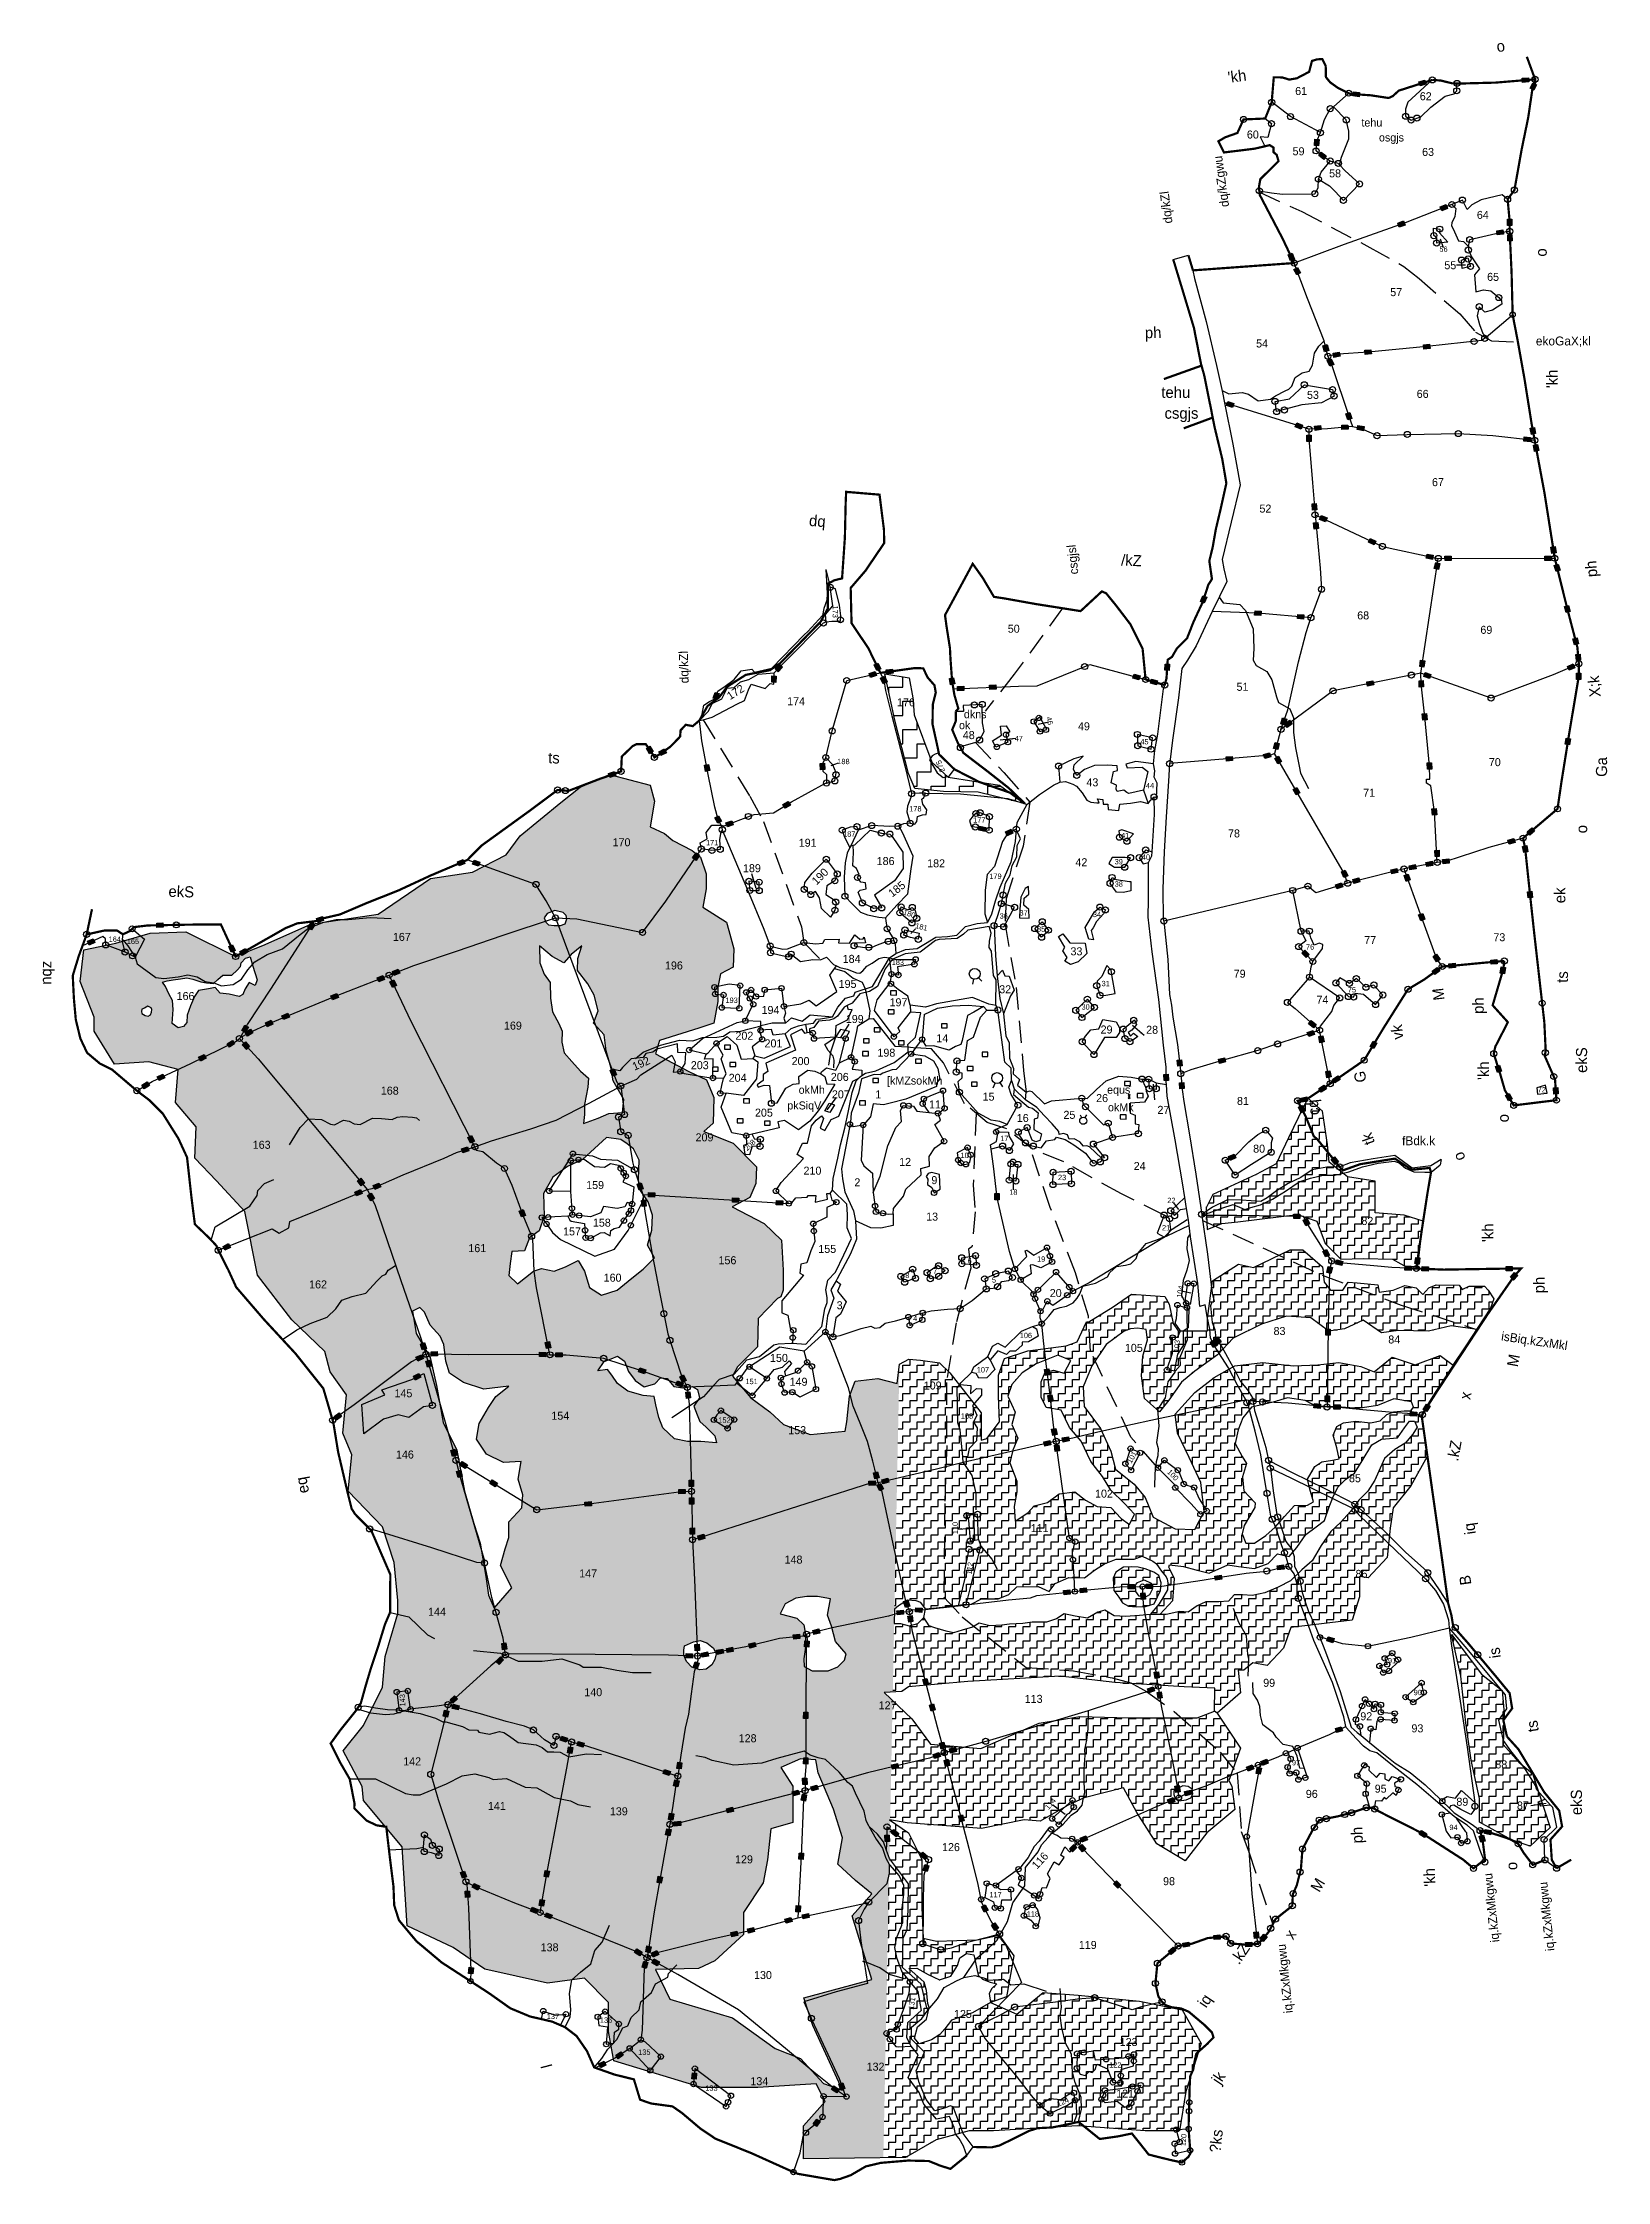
# Model space of a CAD drawing. Header units: metres. Extents: x 29 to 321478, y 17 to 1882049.
# Drawn here: x 28.9 to 380.6, y 16.6 to 497.3 of the extents above.
import ezdxf

# ---------------------------------------------------------------- set-up
doc = ezdxf.new("R2010")
doc.units = ezdxf.units.M
doc.header["$MEASUREMENT"] = 0
for name, pattern in [('DASHDOT', [1, 0.5, -0.25, 0, -0.25]), ('DASHED', [0.75, 0.5, -0.25]), ('DIVIDE', [1.25, 0.5, -0.25, 0, -0.25, 0, -0.25])]:
    doc.linetypes.add(name, pattern=pattern)
for name, color, linetype in [('LINE_FOOTPATH', 1, 'DASHED'), ('LINE_WATER', 4, 'Continuous'), ('OFF', 1, 'Continuous'), ('OTHERS', 1, 'Continuous'), ('POLY_HATCH', 12, 'Continuous'), ('POLY_PARCEL', 6, 'Continuous'), ('POLY_ROAD', 30, 'Continuous'), ('POLY_WATER', 4, 'Continuous'), ('SYM_ARROW', 1, 'Continuous'), ('SYM_STONE', 1, 'Continuous'), ('SYM_WELL', 1, 'Continuous'), ('SYM_WORSHIP', 1, 'Continuous'), ('TEXT_MAPIN', 7, 'Continuous'), ('TEXT_MAPOUT', 7, 'Continuous'), ('TEXT_PARCEL', 7, 'Continuous'), ('V_BOUND_LINE', 7, 'Continuous'), ('V_BOUND_STREAM_LINE', 7, 'DASHDOT'), ('V_DIVIDE_LINE', 7, 'DIVIDE')]:
    doc.layers.add(name, color=color, linetype=linetype)
doc.styles.get("Standard").update_dxf_attribs({"font": 'arial.ttf'})
doc.styles.add('TEXT_MAP', font='KRDEV050.TTF')
doc.dimstyles.get("Standard").update_dxf_attribs({"dimtxt": 0.18, "dimasz": 0.18, "dimexe": 0.18, "dimexo": 0.0625, "dimgap": 0.09, "dimtad": 0, "dimtih": 1, "dimtoh": 1, "dimdec": 4, "dimzin": 0, "dimdsep": 46, "dimtxsty": 'Standard', "dimcen": 0.09, "dimadec": 0, "dimazin": 0, "dimtfac": 1, "dimtdec": 4, "dimtofl": 0, "dimtmove": 0, "dimatfit": 3, "dimfxl": 0, "dimtolj": 1, "dimtzin": 0, "dimarcsym": 0})
pattern_1 = [(0, (0, 0), (1.5875, 1.5875), [1.5875, -1.5875]), (90, (1.5875, 0), (-1.5875, 1.5875), [1.5875, -1.5875])]

# ---------------------------------------------------------------- blocks, each defined once
blk = doc.blocks.new('MOTWELL')
for points in [[(-1.54, 2.96), (-0.8, 1.55)], [(1.54, 2.96), (0.8, 1.55)]]:
    blk.add_lwpolyline(points)
blk.add_circle((0, 0), 1.74)
blk = doc.blocks.new('OTHERS')
at = {"layer": 'OTHERS'}
blk.add_lwpolyline([(0.68, -0.43), (0.68, 0.49), (-0.65, 0.49), (-0.65, -0.41), (0.68, -0.43)], dxfattribs=at)
blk = doc.blocks.new('STONE')
blk.add_circle((0, 0), 0.851)
blk = doc.blocks.new('STONESQUAREFILLED')
blk.add_hatch(color=256).paths.add_polyline_path([(0.7, -0.48), (0.7, 0.48), (-0.7, 0.48), (-0.7, -0.48)])
blk.add_lwpolyline([(-0.7, 0.48), (0.7, 0.48), (0.7, -0.48), (-0.7, -0.48)], close=True)
blk = doc.blocks.new('TEMPLE')
at = {"linetype": 'Continuous'}
h = blk.add_hatch(dxfattribs=at)
h.set_pattern_fill('ANSI31', color=256, scale=3.6, style=0)
h.set_pattern_definition([(45, (-94.63405, -100.65248), (-0.318198, 0.318198), [])])
h.paths.add_polyline_path([(-0.5, 2.3), (-0.5, 0), (0.5, 0), (0.5, 2.3)])
blk.add_hatch(color=256, dxfattribs=at).paths.add_polyline_path([(0.3, 5.7), (0.6, 5.7), (1, 5.7), (1.4, 5.7), (0.5, 5.9), (0.2, 6), (-0.1, 6.1), (-0.1, 5.6), (-0.1, 5.6)])
at = {"linetype": 'Continuous', "const_width": 0.018}
for points in [[(-1.8, 3.3), (1.7, 3.3)], [(-1.8, 0), (1.8, 0)], [(-1.2, 3.3), (-1.2, 3.7), (-1, 4.2), (-0.6, 4.6), (-0.3, 4.7), (-0.2, 5), (0.1, 4.8), (0.5, 4.5), (0.7, 4.4), (0.9, 4.1), (1, 3.8), (1.1, 3.3)], [(-1.2, 0), (-1.2, 3.3)], [(-0.5, 0), (-0.5, 2.3), (0.5, 2.3), (0.5, 0)], [(-0.2, 5), (-0.1, 6.1), (0.2, 6), (0.5, 5.9), (1.4, 5.7), (1, 5.7), (0.6, 5.7), (0.3, 5.7), (-0.1, 5.6), (-0.1, 5.6)], [(1.1, 0), (1.1, 3.3)]]:
    blk.add_lwpolyline(points, dxfattribs=at)
blk = doc.blocks.new('TEXTARROW')
blk.add_leader([(0, 0), (8.7, 0)], dimstyle='Standard', override={"dimtxt": 2.5, "dimasz": 2.5, "dimexe": 1.25, "dimexo": 0.625, "dimgap": 0.625, "dimtad": 1, "dimtih": 0, "dimtoh": 0, "dimzin": 8, "dimcen": 2.5, "dimtofl": 1})
blk = doc.blocks.new('2341')
at = {"layer": 'POLY_HATCH'}
h = blk.add_hatch(dxfattribs=at)
h.set_pattern_fill('ZIGZAG', color=256, style=0)
h.set_pattern_definition([(0, (0, 0), (3.175, 3.175), [3.175, -3.175]), (90, (3.175, 0), (-3.175, 3.175), [3.175, -3.175])])
h.paths.add_polyline_path([(231.38, 328.95), (239.14, 328.81), (249.54, 326.32), (243.98, 330.42), (232.41, 332.17), (228.74, 335.54), (224.79, 346.22), (224.5, 350.03), (223.62, 354.56), (218.2, 355.44), (220.39, 345.05), (223.47, 333.05), (224.94, 329.69)])
h = blk.add_hatch(dxfattribs=at)
h.set_pattern_fill('ZIGZAG', color=256, scale=0.5, style=0)
h.set_pattern_definition(pattern_1)
h.paths.add_polyline_path([(179.56, 254.42), (179.74, 260.24), (178.05, 264.18), (174.11, 266.06), (166.59, 270), (167.53, 273.01), (176.34, 275.77), (179.72, 276.9), (180.66, 281.78), (180.66, 284.97), (181.23, 287.97), (184.05, 289.47), (184.23, 293.6), (183.11, 297.73), (182.54, 299.61), (177.28, 302.99), (178.03, 307.12), (178.03, 310.5), (176.72, 314.25), (174.84, 315.75), (170.52, 318), (168.64, 319.51), (165.44, 321.01), (166.38, 326.83), (165.44, 330.39), (156.24, 332.83), (149.67, 329.93), (145.37, 326.49), (136.2, 319.05), (133.05, 314.76), (125.49, 310.88), (116.04, 309.45), (104.29, 301.44), (89.11, 299.15), (78.89, 294.62), (72.23, 291.89), (61.03, 297.43), (53.02, 297.11), (45.28, 294.86), (38.11, 293.43), (37.26, 286.27), (40.41, 278.26), (40.41, 275.11), (44.99, 267.67), (52.72, 268.24), (59.31, 266.52), (58.74, 259.08), (63.32, 253.64), (63.09, 246.6), (67.96, 241.45), (74.26, 234.58), (77.12, 220.27), (84.86, 210.25), (92.31, 203.1), (93.45, 198.52), (97.18, 193.37), (96.32, 184.78), (98.32, 179.91), (97.52, 171.74), (105.26, 163.73), (107.84, 155.71), (108.69, 147.13), (108.69, 144.27), (105.83, 134.54), (105.26, 127.67), (100.96, 119.08), (98.82, 116.41), (194.57, 187.46), (192.35, 189.54), (188.03, 192.73), (183.89, 197.61), (185.02, 199.67), (189.53, 204.18), (189.72, 210.56), (194.02, 215), (194.77, 215.38), (195.34, 216.88), (195.34, 221.39), (194.96, 228.14), (191.02, 231.9), (183.88, 235.65), (187.82, 237.72), (189.14, 240.91), (189.33, 244.66), (184.07, 249.92), (177.49, 252.55)])
h.paths.add_polyline_path([(143.51, 242.32), (146.85, 244.7), (150.2, 246.29), (155.61, 251.22), (158.79, 250.75), (160.22, 249.79), (161.65, 248.68), (162.92, 246.13), (162.76, 241.84), (162.92, 239.77), (164.99, 236.75), (165.95, 233.73), (165.79, 230.39), (164.83, 227.05), (166.42, 224.19), (163.88, 221.65), (161.33, 219.58), (157.99, 216.88), (154.49, 215.76), (151.79, 217.51), (150.67, 221.17), (149.24, 223.56), (146.38, 222.12), (143.83, 221.17), (140.97, 221.81), (139.22, 221.17), (135.56, 218.31), (133.65, 220.22), (133.97, 222.92), (134.29, 225.62), (137.15, 225.78), (138.26, 228.64), (140.49, 230.23), (141.6, 233.57), (141.44, 238.66)], flags=16)
h.paths.add_polyline_path([(150.42, 254.33), (150.64, 256.38), (150.64, 258.65), (151.44, 262.51), (151.55, 264.55), (149.73, 266.14), (147.8, 268.3), (146.1, 270.23), (145.53, 272.62), (145.64, 275.12), (144.85, 276.82), (143.48, 279.43), (143.03, 282.5), (142.91, 286.02), (141.55, 287.95), (140.64, 290.45), (140.53, 294.31), (143.37, 291.92), (145.98, 290.45), (147.69, 292.38), (150.07, 294.31), (149.17, 291.47), (149.05, 288.74), (151.44, 285.79), (152.8, 283.18), (153.71, 279.66), (152.69, 276.93), (155.07, 274.32), (155.53, 270.69), (156.55, 267.05), (157.12, 263.99), (159.51, 259.78), (159.17, 256.83), (156.1, 256.6), (153.71, 255.58)], flags=16)
h.paths.add_polyline_path([(113.63, 213.04), (114.67, 211.99), (115.93, 209.07), (118.22, 206.57), (119.06, 204.69), (119.47, 200.94), (120.31, 198.23), (123.44, 196.14), (128.03, 194.68), (133.67, 195.31), (130.75, 193.01), (129.08, 190.51), (126.99, 186.96), (126.36, 183.41), (128.66, 180.08), (132.42, 178.2), (136.38, 178.41), (135.76, 174.44), (136.8, 170.9), (136.59, 167.98), (133.67, 164.85), (133.67, 161.3), (132.83, 158.8), (131.79, 155.04), (134.3, 150.04), (130.33, 145.45), (129.08, 148.37), (128.45, 152.54), (127.2, 160.05), (125.74, 164.43), (123.65, 171.73), (121.98, 180.91), (118.85, 187.17), (117.39, 195.51), (115.93, 201.77), (112.8, 207.2), (111.96, 212.2)], flags=16)
h.paths.add_polyline_path([(142.54, 299), (141.95, 299.59), (141.57, 300.56), (142.27, 301.58), (143.95, 302.23), (145.83, 301.8), (146.53, 301.15), (146.7, 300.34), (146.32, 299.21), (145.24, 298.89), (143.84, 298.89)], flags=16)
h.paths.add_polyline_path([(76.65, 285.36), (75.29, 286.07), (74.36, 284.6), (73.86, 283.34), (72.99, 282.9), (70.8, 283.45), (68.78, 283.67), (67.63, 284.93), (66.15, 284.65), (63.86, 284.27), (62.98, 282.9), (62.05, 280.83), (61.34, 278.75), (61.23, 277.06), (60.52, 276.13), (59.32, 275.85), (57.95, 276.84), (58.17, 280.01), (58, 281.98), (57.24, 283.51), (56.47, 285.15), (55.82, 286.13), (56.8, 286.46), (58.17, 286.62), (59.81, 286.89), (61.23, 287.11), (62.6, 286.79), (64.4, 286.18), (65.71, 285.97), (67.25, 285.86), (68.23, 286.73), (69.32, 287.71), (71.4, 287.71), (72.55, 288.81), (73.32, 289.68), (73.48, 290.5), (74.47, 291.54), (75.5, 291.81), (76.11, 289.74), (77.04, 286.68)], flags=16)
h.paths.add_polyline_path([(155.11, 200.84), (156.64, 201.45), (158.09, 202.06), (159.68, 200.92), (160.52, 198.64), (162.05, 196.58), (164.1, 195.21), (166.46, 195.82), (167.76, 197.19), (169.21, 197.04), (170.73, 195.29), (172.79, 194.98), (174.84, 195.29), (176.06, 194.6), (176.52, 192.7), (175.22, 190.87), (175.98, 188.89), (176.59, 187.37), (178.04, 186.08), (179.11, 185.01), (179.94, 184.18), (180.33, 182.58), (176.82, 182.88), (173.78, 182.88), (170.88, 183.49), (168.29, 185.93), (167.38, 188.29), (166.69, 191.1), (166.31, 193), (163.87, 193.23), (160.37, 194.22), (158.09, 195.9), (156.79, 197.8), (155.8, 199.09), (153.67, 198.79)], flags=16)
h.paths.add_polyline_path([(53.32, 279.41), (53.07, 278.82), (52.54, 278.51), (51.89, 278.66), (51.17, 279.1), (51.08, 279.57), (51.14, 280.03), (51.73, 280.31), (52.48, 280.72), (53.26, 280.34), (53.36, 279.97)], flags=16)
h = blk.add_hatch(dxfattribs=at)
h.set_pattern_fill('ZIGZAG', color=256, scale=0.5, style=0)
h.set_pattern_definition(pattern_1)
h.paths.add_polyline_path([(328.38, 234.3), (328.38, 241.4), (322.21, 242.34), (318.09, 245.7), (317.72, 249.63), (316.6, 257.1), (313.23, 260.09), (311.17, 255.79), (308.93, 251.12), (306.12, 245.33), (301.63, 242.9), (291.91, 238.42), (290.41, 235.43), (290.6, 230.57), (293.96, 231.88), (297.52, 232.25), (310.98, 233.93), (315.29, 232.44), (317.16, 227.39), (320.71, 223.84), (325.76, 224.03), (332.31, 223.84), (336.05, 221.79), (337.92, 221.6), (339.23, 232.44), (334.92, 233.74)])
h = blk.add_hatch(dxfattribs=at)
h.set_pattern_fill('ZIGZAG', color=256, scale=0.5, style=0)
h.set_pattern_definition(pattern_1)
h.paths.add_polyline_path([(353.84, 216.9), (352.99, 217.83), (349.53, 217.83), (347.93, 217.08), (347.28, 218.02), (342.13, 218.11), (340.44, 217.46), (339.13, 215.96), (337.63, 217.46), (335.1, 217.93), (332.48, 216.9), (329.29, 216.43), (329.01, 218.11), (324.33, 218.58), (322.36, 218.68), (321.15, 216.9), (318.34, 216.9), (316.93, 218.68), (316.56, 222.14), (312.14, 225.96), (309.32, 225.96), (301.06, 222.02), (297.67, 222.77), (291.85, 219.01), (290.72, 210.56), (290.72, 207.75), (284.15, 207.75), (283.02, 209.44), (282.08, 213.76), (281.14, 215.45), (280.3, 215.51), (276.9, 208.03), (277.25, 205.74), (276.19, 202.04), (275.84, 197.64), (276.55, 192.53), (279.9, 189.53), (282.01, 192.17), (284.83, 196.23), (287.83, 198.69), (292.94, 202.39), (296.47, 206.09), (302.82, 209.27), (308.46, 211.03), (313.92, 210.67), (317.98, 207.68), (321.5, 208.21), (325.73, 210.15), (329.79, 207.33), (333.67, 207.86), (340.37, 207.68), (345.48, 208.91), (351.17, 208.05), (354.3, 212.87), (355.05, 214.93)])
h = blk.add_hatch(dxfattribs=at)
h.set_pattern_fill('ZIGZAG', color=256, scale=0.5, style=0)
h.set_pattern_definition(pattern_1)
h.paths.add_polyline_path([(287.83, 163.1), (283.42, 163.28), (278.49, 165.92), (276.72, 170.33), (274.25, 173.32), (270.02, 176.67), (268.97, 180.72), (266.67, 185.83), (262.97, 190.76), (262.79, 195.17), (264.73, 199.93), (267.91, 204.68), (271.96, 207.68), (273.37, 208.21), (274.96, 208.38), (276.9, 208.03), (280.3, 215.51), (273.62, 216.01), (269.49, 213.19), (264.04, 209.81), (263.48, 209.81), (261.41, 205.31), (258.97, 204.37), (250.33, 203.24), (245.06, 201.55), (243.75, 197.8), (243.75, 193.11), (243.94, 187.29), (241.12, 183.53), (239.8, 183.16), (239.8, 187.1), (239.8, 189.35), (232.75, 198.36), (230.49, 200.61), (226.17, 201.18), (223.54, 201.36), (221.47, 200.24), (220.91, 195.92), (221.35, 195.26), (220.34, 145.23), (221.27, 145.92), (223.24, 147.23), (225.21, 147.1), (226.25, 146.71), (227.3, 145.27), (229.74, 145.51), (233.1, 145.9), (235.72, 146.23), (237.61, 146.36), (239.91, 147.55), (243.63, 147.55), (246.08, 148.53), (247.85, 150.19), (252.64, 150.29), (255.09, 149.21), (256.47, 150.97), (259.5, 152.34), (263.03, 152.25), (265.28, 154.01), (267.53, 155.38), (270.18, 156.46), (274.19, 156.46), (276.01, 157.09), (278.41, 155.96), (279.23, 155.39), (279.81, 154.47), (280.38, 153.74), (281.39, 152.5), (281.62, 151.93), (281.76, 151.12), (281.69, 149.55), (280.93, 148.1), (279.88, 146.43), (277.83, 144.02), (279.98, 144.04), (282.95, 147.17), (283.11, 149.98), (283.26, 152.01), (282.48, 153.73), (282.01, 154.67), (282.17, 155.14), (285.3, 154.83), (288.11, 154.05), (288.23, 154.02)])
h.paths.add_polyline_path([(273.17, 164.25), (271.31, 165.57), (269, 168.09), (265.93, 168.31), (263.3, 169.73), (260.89, 171.6), (257.37, 171.16), (254.74, 169.19), (251.78, 168.42), (250.35, 166.88), (247.5, 165.02), (247.28, 168.31), (247.83, 171.6), (247.83, 174.01), (246.29, 178.07), (246.95, 180.92), (248.05, 183.66), (246.73, 186.73), (247.5, 189.47), (245.86, 193.09), (246.73, 195.72), (249.04, 198.35), (252.22, 200.32), (257.05, 202.3), (260.01, 201.09), (258.47, 198.24), (256.06, 198.9), (254.19, 198.46), (253.32, 196.27), (253.32, 192.87), (254.41, 190.57), (257.81, 189.91), (259.68, 186.07), (262.31, 183), (264.51, 178.4), (267.14, 175), (269, 171.93), (272.08, 168.97), (274.27, 166.55)], flags=16)
h = blk.add_hatch(dxfattribs=at)
h.set_pattern_fill('ZIGZAG', color=256, scale=0.5, style=0)
h.set_pattern_definition(pattern_1)
h.paths.add_polyline_path([(345.97, 200.05), (343.01, 202.22), (337.37, 200.1), (332.26, 201.87), (328.2, 198.52), (325.21, 199.75), (320.27, 200.63), (315.51, 200.1), (310.04, 199.93), (303.17, 200.63), (296.82, 199.93), (292.24, 197.28), (287.83, 193.94), (283.42, 189), (283.95, 184.77), (286.6, 179.31), (289.24, 173.67), (289.95, 167.16), (287.83, 163.1), (288.23, 154.02), (291.08, 153.27), (295.3, 155.14), (297.65, 154.83), (301.25, 154.36), (304.37, 155.45), (306.41, 157.64), (309.07, 157.02), (310.79, 159.05), (312.82, 162.02), (315.16, 163.74), (317.04, 165.14), (317.98, 167.96), (318.92, 170.3), (320.01, 172.64), (321.73, 174.36), (323.77, 175.77), (325.49, 178.58), (327.67, 182.18), (329.86, 183.43), (333.46, 183.74), (335.02, 185.93), (336.12, 187.49), (337.21, 187.49), (337.84, 186.08), (336.9, 184.52), (335.18, 182.49), (332.84, 181.08), (330.49, 179.05), (329.24, 176.24), (328.3, 174.21), (326.74, 171.71), (324.7, 169.67), (322.83, 167.17), (320.64, 164.67), (318.45, 162.64), (316.26, 159.52), (314.23, 156.08), (311.88, 154.05), (309.38, 151.55), (306.56, 150.14), (303.59, 148.89), (300.78, 148.26), (298.59, 148.42), (296.71, 148.42), (295.46, 147.01), (293.27, 146.86), (290.3, 146.86), (288.42, 145.92), (286.39, 144.51), (284.51, 144.67), (281.39, 144.04), (279.98, 144.04), (277.83, 144.02), (275.39, 143.82), (272.31, 143.55), (269.76, 143.73), (267.65, 144.96), (266.07, 144.52), (263.7, 143.2), (260.97, 143.64), (258.51, 144.17), (256.75, 143.03), (254.55, 142.32), (251.3, 142.32), (249.19, 141.97), (246.2, 141.8), (244.45, 141.62), (241.81, 141.45), (239.35, 142.06), (237.85, 141.18), (235.57, 140.48), (233.63, 139.86), (231.96, 140.3), (229.42, 141.01), (228.11, 141.47), (226.91, 143.3), (225.6, 141.99), (223.63, 141.47), (221.66, 141.99), (220.27, 141.96), (219.96, 126.6), (222, 126.73), (223.48, 127.72), (236.82, 128.95), (257.56, 130.18), (269.9, 128.7), (285.46, 127.72), (292.37, 127.47), (292.25, 122.27), (292.89, 121.84), (298.16, 126.44), (297.59, 131.53), (298.9, 131.53), (300.88, 133.17), (304.16, 132.52), (307.78, 136.46), (309.43, 141.06), (323.24, 142.7), (324.88, 147.96), (324.88, 152.56), (326.86, 152.23), (331.13, 156.83), (331.79, 163.4), (332.45, 168), (336.4, 172.93), (340.07, 179.5), (339.56, 183.8), (338.88, 188.55), (338.97, 188.75), (338.92, 189.14), (341.75, 193.69)])
h.paths.add_polyline_path([(328.92, 190.95), (332.61, 192.45), (336.57, 191.83), (337, 190.6), (336.39, 189.81), (334.9, 189.81), (332.61, 189.55), (331.03, 188.93), (329.54, 187.53), (327.34, 187.09), (324.09, 187.44), (321.27, 187.09), (319.78, 186.3), (318.99, 184.28), (319.78, 181.47), (320.31, 179.01), (318.81, 178.66), (316.44, 178.31), (314.86, 177.25), (313.19, 174.44), (313.72, 172.16), (314.51, 169.35), (313.19, 168.56), (310.29, 168.47), (308, 166.01), (305.9, 163.64), (303.79, 161.79), (301.24, 160.04), (299.3, 160.04), (298.51, 162.15), (298.95, 163.99), (301.33, 168.03), (301.41, 169.08), (298.86, 171.81), (298.6, 174.97), (299.48, 177.96), (298.51, 179.54), (296.93, 182.43), (297.63, 185.51), (298.69, 188.23), (300.62, 190.6), (305.46, 191.74), (308.71, 192.71), (312.66, 192.1), (315.39, 190.69), (319.87, 190.69), (324.61, 190.34)], flags=16)
h = blk.add_hatch(dxfattribs=at)
h.set_pattern_fill('ZIGZAG', color=256, scale=0.5, style=0)
h.set_pattern_definition(pattern_1)
h.paths.add_polyline_path([(219.92, 124.69), (218.05, 126.48), (219.96, 126.6), (220.29, 142.87), (219.96, 144.35), (220.33, 144.79), (221.45, 200.04), (220.91, 195.92), (216.59, 197.05), (211.51, 196.48), (210.2, 193.1), (209.64, 187.29), (209.26, 185.22), (201.37, 184.47), (195.36, 186.72), (194.57, 187.46), (98.82, 116.41), (96.38, 113.36), (100.67, 105.34), (100.96, 102.2), (109.66, 91.76), (110.81, 74.01), (121.12, 69.15), (128.28, 64.28), (142.32, 61.14), (150.63, 62.28), (156.07, 56.84), (156.07, 50.26), (157.22, 43.68), (176.99, 37.67), (189.59, 37.67), (202.77, 38.53), (204.77, 34.52), (199.9, 29.08), (199.9, 21.64), (217.84, 21.86), (219.37, 97.75), (219.22, 97.85), (219.38, 97.83)])
h.paths.add_polyline_path([(174.81, 132.14), (173.59, 133.43), (173.01, 134.86), (173.01, 136.01), (173.16, 136.95), (175.17, 137.88), (176.68, 138.17), (178.18, 137.66), (179.62, 136.44), (180.27, 135.15), (179.98, 133.93), (179.26, 132.71), (177.97, 131.71), (176.6, 131.56)], flags=16)
h.paths.add_polyline_path([(194.79, 109.62), (199.23, 111.59), (202.69, 111.35), (203.18, 108.39), (206.64, 100.25), (208.62, 93.83), (207.63, 87.91), (211.58, 84.21), (215.28, 81.25), (210.84, 76.32), (215.28, 62.01), (199.97, 57.82), (201.95, 51.65), (208.62, 37.1), (204.42, 38.58), (199.23, 44.25), (193.55, 46.47), (183.92, 53.38), (169.85, 57.57), (166.64, 64.23), (176.27, 64.48), (179.97, 66.2), (186.39, 72.12), (186.39, 77.06), (190.84, 83.72), (191.83, 88.9), (192.57, 95.81), (197.5, 97.29), (197.5, 105.43)], flags=16)
h.paths.add_polyline_path([(200, 132.33), (199.94, 134.04), (200.36, 136.69), (200.3, 139.52), (199.94, 141.65), (198.41, 143.18), (194.63, 144.18), (195.8, 146.37), (198.17, 147.68), (200.66, 148.08), (203.03, 148.08), (205.92, 147.55), (205.27, 143.87), (206.19, 141.38), (207.11, 137.96), (209.5, 135.16), (209.14, 133.75), (207.61, 132.27), (205.43, 131.33), (201.83, 131.33)], flags=16)
h = blk.add_hatch(dxfattribs=at)
h.set_pattern_fill('ZIGZAG', color=256, scale=0.5, style=0)
h.set_pattern_definition(pattern_1)
h.paths.add_polyline_path([(276.66, 154.29), (275.13, 154.66), (273.66, 154.71), (271.85, 154.65), (270.09, 153.56), (269.51, 152.14), (269.62, 149.41), (270.77, 147.94), (271.61, 146.62), (272.98, 145.89), (274.71, 145.73), (276.76, 145.78), (278.71, 146.41), (279.44, 147.99), (280.18, 149.41), (280.29, 151.09), (279.76, 152.77), (278.66, 153.51)])
h.paths.add_polyline_path([(276.44, 151.78), (278.05, 151.07), (278.24, 149.66), (277.66, 148.44), (276.63, 147.8), (275.35, 148.12), (274.57, 149.21), (274.49, 151.06)], flags=16)
h = blk.add_hatch(dxfattribs=at)
h.set_pattern_fill('ZIGZAG', color=256, scale=0.5, style=0)
h.set_pattern_definition(pattern_1)
h.paths.add_polyline_path([(351.84, 102.66), (351.84, 97.3), (359.08, 93.33), (363.28, 91.94), (367.71, 96.13), (363.74, 108.25), (360.71, 110.82), (357.21, 114.78), (357.44, 121.77), (356.98, 126.9), (352.31, 130.63), (345.54, 139.48), (347.64, 130.16), (348.81, 119.67), (349.98, 111.28)])
h = blk.add_hatch(dxfattribs=at)
h.set_pattern_fill('ZIGZAG', color=256, scale=0.5, style=0)
h.set_pattern_definition(pattern_1)
h.paths.add_polyline_path([(262.96, 102.78), (271.84, 105.08), (274.8, 99.5), (279.32, 92.45), (285.66, 88.65), (290.59, 94.9), (296.84, 100.15), (296.18, 105.41), (295.52, 106.73), (298.16, 113.96), (292.89, 121.84), (292.25, 122.27), (288.42, 120.81), (277.56, 120.81), (273.11, 120.81), (262, 121.06), (252.87, 119.58), (239.78, 113.9), (228.42, 114.89), (224.23, 120.56), (219.92, 124.69), (219.38, 97.83), (223.17, 97.2), (239.94, 95.88), (249.48, 97.85), (253.1, 97.53), (259.35, 101.14)])
h.paths.add_polyline_path([(283.17, 104.27), (284.09, 104.99), (285.13, 105.51), (286.37, 105.32), (287.29, 104.73), (287.42, 103.68), (286.96, 102.83), (285.92, 102.38), (284.28, 102.11), (283.43, 102.64), (283.17, 103.55)], flags=16)
h = blk.add_hatch(dxfattribs=at)
h.set_pattern_fill('ZIGZAG', color=256, scale=0.5, style=0)
h.set_pattern_definition(pattern_1)
h.paths.add_polyline_path([(253.76, 59.08), (247.84, 54.15), (241.92, 56.78), (237.86, 54.5), (234.63, 53.33), (233.14, 52.85), (231.65, 50.89), (230.55, 49.63), (228.66, 48.38), (225.91, 47.51), (224.81, 48.77), (225.52, 51.36), (227.56, 53.09), (228.11, 55.7), (227.87, 56.55), (227.56, 59.53), (227.01, 61.34), (223.55, 64.48), (225.36, 64.55), (227.95, 63.06), (230.47, 61.88), (232.98, 62.75), (234.48, 65.1), (235.03, 66.83), (236.52, 67.85), (238.17, 67.54), (238.56, 65.81), (238.88, 64.4), (239.19, 62.98), (240.14, 62.04), (241.87, 61.34), (243.36, 61.02), (242.26, 59.92), (241.63, 58.82), (241.92, 56.78), (245.53, 58.1), (247.18, 67.3), (243.89, 71.9), (238.96, 70.91), (229.75, 70.58), (226.79, 71.24), (226.46, 78.14), (226.46, 88.33), (226.46, 88.98), (223.5, 94.9), (219.37, 97.75), (217.84, 21.86), (222.82, 21.93), (229.7, 25.93), (237.14, 27.94), (242.59, 27.94), (261.49, 29.08), (276.68, 27.94), (284.41, 27.94), (285.84, 36.81), (289.28, 47.58), (287.3, 51.2), (285, 55.14), (275.46, 57.11), (261.65, 58.43)])
at = {"layer": 'LINE_FOOTPATH', "ltscale": 10}
for points in [[(302.39, 463.7), (311.88, 459.31), (327.19, 451.28), (334.86, 447.01), (338.26, 444.27), (347.46, 436.34), (350.96, 432.22), (354.53, 430.27), (360.49, 430.02)], [(258.12, 370.16), (247.28, 355.34), (240.72, 347.02)], [(177.32, 345.09), (187.79, 327.93), (190.92, 322.24), (199.41, 298.58), (199.97, 295.05), (205.14, 289.72)], [(238.59, 339.98), (244.92, 333.26), (250.76, 326.61), (249.26, 316.71), (245.43, 304.84), (245.19, 299.09), (247.72, 284.94), (249.33, 266.28), (249.95, 261.42)], [(280.94, 233.79), (271.35, 238.53), (258.38, 245.77), (251.26, 248.66), (245.61, 253.14), (241.2, 254.61), (236.11, 258.81), (231.36, 267.98), (228.66, 271.16), (225.06, 271.35)], [(238.68, 256.69), (238.06, 240.48), (238.5, 234.51), (237.75, 226.66), (236.96, 226.1), (237.48, 221.88), (234.2, 209.6), (232.01, 196.15), (232.08, 181.96), (231.67, 168.99), (231.46, 147.9), (235.56, 143.46), (249.97, 132.13)], [(279.58, 176.99), (273.49, 183.9), (264.44, 203.13), (263.93, 211.05), (261.01, 220.79), (255.37, 235.45), (250.76, 249.05)], [(289.6, 232.58), (303.17, 226.42), (316.46, 220.3), (334.22, 213.57), (351.41, 208.02)], [(249.97, 132.13), (260.6, 131.35), (269.28, 129.78), (273.48, 128.65), (276.96, 126.67), (283.18, 122.24), (293.56, 113.09), (297.36, 108.36), (298.31, 95.25), (300.01, 90.63), (305.37, 74.36)]]:
    blk.add_lwpolyline(points, dxfattribs=at)
at = {"layer": 'LINE_WATER'}
for points in [[(294, 419.09), (295.5, 418.38), (298.53, 418.68), (299.93, 418.31), (302.1, 416.81), (304.91, 417.16), (306.03, 417.94), (308.14, 419), (309.02, 419.4), (309.64, 420.08), (310.41, 422.06), (312.02, 423.08), (313.59, 423.43), (314.33, 424.78), (314.77, 427.49), (315.73, 429.1), (316.93, 430.24)], [(293.31, 372.66), (294.22, 371.42), (297.96, 370.98), (299.24, 369.7), (300.96, 365.53), (301.11, 361.13), (300.96, 358.49), (301.66, 357.29), (304.08, 355.97), (305.16, 354.05), (306.23, 350.24), (306.64, 348.96), (309.23, 347.55), (310.05, 345.55), (310.07, 342.28), (310.47, 338.77), (311.29, 334.66), (311.61, 333.08), (313.4, 329.69)], [(46.84, 295.67), (48.01, 294.26), (49.67, 291.74), (50.07, 290.25), (54.26, 287.17), (56.1, 286.95), (59.28, 287.36), (61.49, 287.77), (63.56, 287.32), (65.35, 286.29), (67.3, 285.96), (69.07, 285.3), (71.67, 285.57), (73.54, 286.81), (74.97, 288.87), (76.55, 290.73), (79.33, 292.35), (82.77, 293.64), (86.75, 296.85), (88.63, 298.23), (92.03, 299.6), (94.79, 300.25), (97.54, 300.2), (102.45, 300.7), (107.16, 300.42)], [(206.82, 289.17), (209.2, 288.49), (211.05, 287), (213.11, 286.14), (213.76, 284.64), (214.77, 279.66), (214.6, 277.91)], [(162.09, 268.99), (163.85, 270.37), (167.75, 271.95), (171.98, 273.12), (175.02, 272.91), (177.2, 273.68), (180.43, 273.79), (181.88, 273.98), (183.33, 274.93), (185.79, 275.12), (187.37, 275.56), (189.76, 276.13), (190.33, 276.3)], [(206.71, 266.87), (206.79, 268.59), (206.54, 269.49), (205.42, 270.79), (204.68, 272.09), (207.09, 273.8)], [(207.09, 273.8), (205.93, 270.38), (205.54, 267.5)], [(84.31, 249.57), (86.71, 253.48), (88.59, 255.43), (91.53, 255.25), (93.59, 254.2), (94.45, 254.1), (96.47, 255.12), (97.75, 254.89), (98.88, 254.27), (100.23, 254.12), (103.01, 255.54), (105.03, 255.51), (107.39, 255.24), (108.56, 255.76), (109.8, 255.95), (112, 255.8), (112.86, 255.62), (113.54, 255.06)], [(66.76, 228.12), (67.65, 231.11), (75.44, 235.79), (77.08, 238.15), (77.18, 239.33), (78.72, 240.91), (80.79, 241.81)], [(253.44, 209.36), (255.04, 211.07), (256.21, 212.53), (257.6, 213), (259, 213.31), (260.54, 214.07), (261.42, 215.13), (261.98, 216.05), (262.66, 217.8), (265.55, 218.45), (268.22, 219.89), (268.75, 220.89), (270.23, 222.25), (272.24, 222.49), (273.45, 222.82), (274.71, 224), (275.04, 225.17), (276.93, 227.37), (279.3, 228.22), (281.12, 228.93), (282.75, 230.64), (286.15, 232.81)], [(286.83, 229.54), (286.21, 228.66), (286.1, 226.2), (286.59, 223.55), (286.03, 221.37), (285.21, 219.1), (284.87, 215.78), (285.69, 214.09), (286.5, 212.51), (286.4, 208.44), (285.25, 207.7), (285.23, 204.45), (283.98, 202.51), (283.27, 199), (283.36, 198.51), (281.78, 196.28), (281.18, 192.74), (279.45, 190.07), (279.8, 186.35), (279.27, 182.7), (279.62, 181.31), (279.51, 179.67), (279.2, 178.32), (278.84, 175.69), (278.82, 172.64)], [(82.79, 205.79), (86.01, 208.01), (88.96, 209.39), (92.81, 210.86), (94.72, 212.7), (96.09, 214.69), (98.39, 215.49), (101.53, 216.24), (104.05, 218.99), (105.19, 220.12), (105.96, 220.47), (106.51, 221.37), (108.2, 222.42)], [(179.49, 195.31), (177.38, 192.91), (170.31, 188.22)], [(235.79, 178.18), (237.75, 175.22), (238.65, 171.24), (238.63, 167.55)], [(239.26, 160.88), (239.78, 159.4), (242.25, 156.45), (243.42, 154.2)], [(106.95, 144.49), (111.13, 143.49), (115.39, 139.42), (116.96, 138.65)], [(299.86, 130.13), (300.04, 133.96), (299.75, 135.02), (299.46, 139.23), (297.74, 142.24), (296.54, 145.39)], [(125.7, 135.9), (131.76, 135.34), (135.71, 133.55), (141.12, 133.52), (145.53, 134.05), (149.58, 132.72), (150.35, 132.2), (154.46, 132.17), (157.95, 131.52), (161.44, 130.99), (165.61, 130.96)], [(312.51, 109.36), (311.46, 109.49), (310.88, 112.15), (309.87, 114.33), (307.73, 114.8), (306.15, 116.45), (305.56, 117.44), (303.13, 119.22), (302.66, 121.29), (302.47, 123.34), (301.97, 124.77), (300.98, 126.22), (300.91, 128.69)], [(99.52, 122.77), (102.52, 121.89), (105.92, 121.5), (107.86, 121.69), (110.13, 122.36), (113.7, 121.77), (117.14, 120.73), (118.82, 119.86), (119.5, 119.92), (123.25, 118.82), (124.64, 118.12), (126.6, 117.99), (126.93, 117.6), (129.29, 117.08), (131.55, 117.69), (132.51, 117.52), (133.76, 116.65), (135.72, 115.22), (139.81, 114.7), (141.15, 114.13), (142.32, 113.18), (143.78, 113.16), (145.15, 113.08), (147.15, 111.99), (151.1, 112.69), (154.47, 112.57)], [(214.57, 96.42), (213.99, 97.7), (213.56, 99.81), (211.57, 103.82), (210.89, 105.44), (209.88, 106.26), (207.93, 108.58), (204.82, 111.41), (203.18, 111.82), (201.42, 112.41), (200.04, 113.27), (193.86, 111.66), (190.5, 110.6), (184.19, 110.11), (179.37, 111.21), (177.75, 111.89), (175.71, 112.24)], [(97.87, 107.04), (103.69, 107.04), (110.42, 103.76), (112.11, 103.5), (113.72, 103.51), (119.65, 105.94), (123.19, 107.74), (126.03, 108.18), (129.18, 107.37), (130.12, 106.95), (133.14, 107.17), (137.28, 105.23), (139.93, 105.06), (143.87, 102.87), (147.49, 102.15), (149.16, 101.34), (151.98, 100.79)], [(235.91, 62.4), (238.82, 66.8), (241.52, 69.09), (243.37, 70.76), (245.75, 75.02), (246.95, 79.21), (249.63, 83.06), (249.83, 87.14), (252.62, 90.69), (253.36, 92.24), (254.91, 93.91), (255.71, 94.85)], [(146.29, 51.25), (147.46, 53.59), (147.61, 55.13), (147.28, 58.86), (147.82, 61.87), (149.75, 63.6), (152.09, 65.48), (152.94, 68.49), (154.62, 70.37), (156.24, 74.15)], [(152.83, 42.22), (154.56, 44.24), (155.89, 46.3), (157.92, 48.46), (159.29, 51.14), (160.4, 51.59), (161.16, 53.4), (162.97, 55.12), (163.34, 56.93), (165.72, 59.04), (166.65, 61.02), (169.42, 62.48), (169.53, 63.33), (171.43, 65.26)], [(222.95, 62.54), (222.57, 62.1), (219.22, 63.09), (217.02, 64.6), (214.52, 65.67), (213.21, 65.99)], [(227.92, 55.14), (230.02, 57.6), (231.53, 60.14), (234.26, 61.7), (235.91, 62.4), (238.44, 62.89), (240.91, 62.17)], [(240.91, 62.17), (241.42, 61.83), (244.86, 62.04), (246.53, 60.74), (249.42, 61.03), (254.43, 59.33)], [(261.72, 29.97), (262.35, 32.82), (262.28, 35.47), (260.98, 38.82), (260.33, 41.18), (260.13, 45.16), (258.8, 47.7), (258, 51.08), (257.56, 53.83), (257.86, 55.77), (257.6, 59.96)]]:
    blk.add_lwpolyline(points, dxfattribs=at)
at = {"layer": 'OFF'}
for points in [[(283, 448.59), (286.42, 449.49)], [(204.9, 378.86), (205.69, 375.85)], [(223.85, 280.98), (223.93, 279.36)], [(240.37, 280.65), (241.08, 279.8)], [(200.71, 274.79), (201.23, 274.91)], [(343.24, 246.27), (342.98, 245.07)], [(241.83, 201.27), (241.31, 202.03)], [(366.56, 88.84), (369.18, 86.97)], [(236.61, 22.42), (238.03, 24.33)]]:
    blk.add_lwpolyline(points, dxfattribs=at)
at = {"layer": 'POLY_HATCH'}
for points in [[(218.2, 355.44), (223.62, 354.56), (224.5, 350.03), (224.79, 346.22), (228.74, 335.54), (232.41, 332.17), (243.98, 330.42), (249.54, 326.32), (239.14, 328.81), (231.38, 328.95), (224.94, 329.69), (223.47, 333.05), (220.39, 345.05), (218.2, 355.44)], [(338.92, 189.14), (340.07, 179.5), (336.4, 172.93), (332.45, 168), (331.79, 163.4), (331.13, 156.83), (326.86, 152.23), (324.88, 152.56), (324.88, 147.96), (323.24, 142.7), (309.43, 141.06), (307.78, 136.46), (304.16, 132.52), (300.88, 133.17), (298.9, 131.53), (297.59, 131.53), (298.16, 126.44), (292.89, 121.84), (298.16, 113.96), (295.52, 106.73), (296.18, 105.41), (296.84, 100.15), (290.59, 94.9), (285.66, 88.65), (279.32, 92.45), (274.8, 99.5), (271.84, 105.08), (262.96, 102.78), (259.35, 101.14), (253.1, 97.53), (249.48, 97.85), (239.94, 95.88), (223.17, 97.2), (219.22, 97.85), (223.5, 94.9), (226.46, 88.98), (226.46, 88.33), (226.46, 78.14), (226.79, 71.24), (229.75, 70.58), (238.96, 70.91), (243.89, 71.9), (247.18, 67.3), (245.53, 58.1), (241.92, 56.78), (247.84, 54.15), (253.76, 59.08), (261.65, 58.43), (275.46, 57.11), (285, 55.14), (287.3, 51.2), (289.28, 47.58), (285.84, 36.81), (284.41, 27.94), (276.68, 27.94), (261.49, 29.08), (242.59, 27.94), (237.14, 27.94), (229.7, 25.93), (222.82, 21.93), (199.9, 21.64), (199.9, 29.08), (204.77, 34.52), (202.77, 38.53), (189.59, 37.67), (176.99, 37.67), (157.22, 43.68), (156.07, 50.26), (156.07, 56.84), (150.63, 62.28), (142.32, 61.14), (128.28, 64.28), (121.12, 69.15), (110.81, 74.01), (109.66, 91.76), (100.96, 102.2), (100.67, 105.34), (96.38, 113.36), (100.96, 119.08), (105.26, 127.67), (105.83, 134.54), (108.69, 144.27), (108.69, 147.13), (107.84, 155.71), (105.26, 163.73), (97.52, 171.74), (98.32, 179.91), (96.32, 184.78), (97.18, 193.37), (93.45, 198.52), (92.31, 203.1), (84.86, 210.25), (77.12, 220.27), (74.26, 234.58), (67.96, 241.45), (63.09, 246.6), (63.32, 253.64), (58.74, 259.08), (59.31, 266.52), (52.72, 268.24), (44.99, 267.67), (40.41, 275.11), (40.41, 278.26), (37.26, 286.27), (38.11, 293.43), (45.28, 294.86), (53.02, 297.11), (61.03, 297.43), (72.23, 291.89), (78.89, 294.62), (89.11, 299.15), (104.29, 301.44), (116.04, 309.45), (125.49, 310.88), (133.05, 314.76), (136.2, 319.05), (145.37, 326.49), (149.67, 329.93), (156.24, 332.83)], [(156.24, 332.83), (165.44, 330.39), (166.38, 326.83), (165.44, 321.01), (168.64, 319.51), (170.52, 318), (174.84, 315.75), (176.72, 314.25), (178.03, 310.5), (178.03, 307.12), (177.28, 302.99), (182.54, 299.61), (183.11, 297.73), (184.23, 293.6), (184.05, 289.47), (181.23, 287.97), (180.66, 284.97), (180.66, 281.78), (179.72, 276.9), (176.34, 275.77), (167.53, 273.01), (166.59, 270), (174.11, 266.06), (178.05, 264.18), (179.74, 260.24), (179.56, 254.42), (177.49, 252.55), (184.07, 249.92), (189.33, 244.66), (189.14, 240.91), (187.82, 237.72), (183.88, 235.65), (191.02, 231.9), (194.96, 228.14), (195.34, 221.39), (195.34, 216.88), (194.77, 215.38), (194.02, 215), (189.72, 210.56), (189.53, 204.18), (185.02, 199.67), (183.89, 197.61), (188.03, 192.73), (192.35, 189.54), (195.36, 186.72), (201.37, 184.47), (209.26, 185.22), (209.64, 187.29), (210.2, 193.1), (211.51, 196.48), (216.59, 197.05), (220.91, 195.92), (221.47, 200.24), (223.54, 201.36), (226.17, 201.18), (230.49, 200.61), (232.75, 198.36), (239.8, 189.35), (239.8, 187.1), (239.8, 183.16), (241.12, 183.53), (243.94, 187.29), (243.75, 193.11), (243.75, 197.8), (245.06, 201.55), (250.33, 203.24), (258.97, 204.37), (261.41, 205.31), (263.48, 209.81), (264.04, 209.81), (269.49, 213.19), (273.62, 216.01), (281.14, 215.45), (282.08, 213.76), (283.02, 209.44), (284.15, 207.75), (290.72, 207.75), (290.72, 210.56), (291.85, 219.01), (297.67, 222.77), (301.06, 222.02), (309.32, 225.96), (312.14, 225.96), (316.56, 222.14), (316.93, 218.68), (318.34, 216.9), (321.15, 216.9), (322.36, 218.68), (324.33, 218.58), (329.01, 218.11), (329.29, 216.43), (332.48, 216.9), (335.1, 217.93), (337.63, 217.46), (339.13, 215.96), (340.44, 217.46), (342.13, 218.11), (347.28, 218.02), (347.93, 217.08), (349.53, 217.83), (352.99, 217.83), (353.84, 216.9), (355.05, 214.93), (354.3, 212.87), (345.97, 200.05), (341.75, 193.69), (338.92, 189.14)], [(143.95, 302.23), (142.27, 301.58), (141.57, 300.56), (141.95, 299.59), (142.54, 299), (143.84, 298.89), (145.24, 298.89), (146.32, 299.21), (146.7, 300.34), (146.53, 301.15), (145.83, 301.8), (143.95, 302.23)], [(140.53, 294.31), (140.64, 290.45), (141.55, 287.95), (142.91, 286.02), (143.03, 282.5), (143.48, 279.43), (144.85, 276.82), (145.64, 275.12), (145.53, 272.62), (146.1, 270.23), (147.8, 268.3), (149.73, 266.14), (151.55, 264.55), (151.44, 262.51), (150.64, 258.65), (150.64, 256.38), (150.42, 254.33), (153.71, 255.58), (156.1, 256.6), (159.17, 256.83), (159.51, 259.78), (157.12, 263.99), (156.55, 267.05), (155.53, 270.69), (155.07, 274.32), (152.69, 276.93), (153.71, 279.66), (152.8, 283.18), (151.44, 285.79), (149.05, 288.74), (149.17, 291.47), (150.07, 294.31), (147.69, 292.38), (145.98, 290.45), (143.37, 291.92), (140.53, 294.31)], [(76.11, 289.74), (77.04, 286.68), (76.65, 285.36), (75.29, 286.07), (74.36, 284.6), (73.86, 283.34), (72.99, 282.9), (70.8, 283.45), (68.78, 283.67), (67.63, 284.93), (66.15, 284.65), (63.86, 284.27), (62.98, 282.9), (62.05, 280.83), (61.34, 278.75), (61.23, 277.06), (60.52, 276.13), (59.32, 275.85), (57.95, 276.84), (58.17, 280.01), (58, 281.98), (57.24, 283.51), (56.47, 285.15), (55.82, 286.13), (56.8, 286.46), (58.17, 286.62), (59.81, 286.89), (61.23, 287.11), (62.6, 286.79), (64.4, 286.18), (65.71, 285.97), (67.25, 285.86), (68.23, 286.73), (69.32, 287.71), (71.4, 287.71), (72.55, 288.81), (73.32, 289.68), (73.48, 290.5), (73.48, 290.5), (74.47, 291.54), (75.5, 291.81), (76.11, 289.74)], [(52.48, 280.72), (51.73, 280.31), (51.14, 280.03), (51.08, 279.57), (51.17, 279.1), (51.89, 278.66), (52.54, 278.51), (53.07, 278.82), (53.32, 279.41), (53.36, 279.97), (53.26, 280.34), (53.26, 280.34), (52.48, 280.72)], [(337.92, 221.6), (339.23, 232.44), (334.92, 233.74), (328.38, 234.3), (328.38, 241.4), (322.21, 242.34), (318.09, 245.7), (317.72, 249.63), (316.6, 257.1), (313.23, 260.09), (311.17, 255.79), (308.93, 251.12), (306.12, 245.33), (301.63, 242.9), (291.91, 238.42), (290.41, 235.43), (290.6, 230.57), (293.96, 231.88), (297.52, 232.25), (310.98, 233.93), (315.29, 232.44), (317.16, 227.39), (320.71, 223.84), (325.76, 224.03), (332.31, 223.84), (336.05, 221.79), (337.92, 221.6)], [(155.61, 251.22), (150.2, 246.29), (146.85, 244.7), (143.51, 242.32), (141.44, 238.66), (141.6, 233.57), (140.49, 230.23), (138.26, 228.64), (137.15, 225.78), (134.29, 225.62), (133.97, 222.92), (133.65, 220.22), (135.56, 218.31), (139.22, 221.17), (140.97, 221.81), (143.83, 221.17), (146.38, 222.12), (149.24, 223.56), (150.67, 221.17), (151.79, 217.51), (154.49, 215.76), (157.99, 216.88), (161.33, 219.58), (163.88, 221.65), (166.42, 224.19), (164.83, 227.05), (165.79, 230.39), (165.95, 233.73), (164.99, 236.75), (162.92, 239.77), (162.76, 241.84), (162.92, 246.13), (161.65, 248.68), (160.22, 249.79), (158.79, 250.75), (155.61, 251.22)], [(111.96, 212.2), (112.8, 207.2), (115.93, 201.77), (117.39, 195.51), (118.85, 187.17), (121.98, 180.91), (123.65, 171.73), (125.74, 164.43), (127.2, 160.05), (128.45, 152.54), (129.08, 148.37), (130.33, 145.45), (134.3, 150.04), (131.79, 155.04), (132.83, 158.8), (133.67, 161.3), (133.67, 164.85), (136.59, 167.98), (136.8, 170.9), (135.76, 174.44), (136.38, 178.41), (132.42, 178.2), (128.66, 180.08), (126.36, 183.41), (126.99, 186.96), (129.08, 190.51), (130.75, 193.01), (133.67, 195.31), (128.03, 194.68), (123.44, 196.14), (120.31, 198.23), (119.47, 200.94), (119.06, 204.69), (118.22, 206.57), (115.93, 209.07), (114.67, 211.99), (113.63, 213.04), (111.96, 212.2)], [(271.96, 207.68), (267.91, 204.68), (264.73, 199.93), (262.79, 195.17), (262.97, 190.76), (266.67, 185.83), (268.97, 180.72), (270.02, 176.67), (274.25, 173.32), (276.72, 170.33), (278.49, 165.92), (283.42, 163.28), (287.83, 163.1), (289.95, 167.16), (289.24, 173.67), (286.6, 179.31), (283.95, 184.77), (283.42, 189), (287.83, 193.94), (292.24, 197.28), (296.82, 199.93), (303.17, 200.63), (310.04, 199.93), (315.51, 200.1), (320.27, 200.63), (325.21, 199.75), (328.2, 198.52), (332.26, 201.87), (337.37, 200.1), (343.01, 202.22), (345.97, 200.05), (351.3, 208.03), (345.48, 208.91), (340.37, 207.68), (333.67, 207.86), (329.79, 207.33), (325.73, 210.15), (321.5, 208.21), (317.98, 207.68), (313.92, 210.67), (308.46, 211.03), (302.82, 209.27), (296.47, 206.09), (292.94, 202.39), (287.83, 198.69), (284.83, 196.23), (282.01, 192.17), (279.9, 189.53), (276.55, 192.53), (275.84, 197.64), (276.19, 202.04), (277.25, 205.74), (276.9, 208.03), (274.96, 208.38), (273.37, 208.21), (271.96, 207.68)], [(180.33, 182.58), (176.82, 182.88), (173.78, 182.88), (170.88, 183.49), (168.29, 185.93), (167.38, 188.29), (166.69, 191.1), (166.31, 193), (163.87, 193.23), (160.37, 194.22), (158.09, 195.9), (156.79, 197.8), (155.8, 199.09), (153.67, 198.79), (155.11, 200.84), (156.64, 201.45), (158.09, 202.06), (159.68, 200.92), (160.52, 198.64), (162.05, 196.58), (164.1, 195.21), (166.46, 195.82), (167.76, 197.19), (169.21, 197.04), (170.73, 195.29), (172.79, 194.98), (174.84, 195.29), (176.06, 194.6), (176.52, 192.7), (175.22, 190.87), (175.98, 188.89), (176.59, 187.37), (178.04, 186.08), (179.11, 185.01), (179.94, 184.18), (180.33, 182.58)], [(260.01, 201.09), (257.05, 202.3), (252.22, 200.32), (249.04, 198.35), (246.73, 195.72), (245.86, 193.09), (247.5, 189.47), (246.73, 186.73), (248.05, 183.66), (246.95, 180.92), (246.29, 178.07), (247.83, 174.01), (247.83, 171.6), (247.28, 168.31), (247.5, 165.02), (250.35, 166.88), (251.78, 168.42), (254.74, 169.19), (257.37, 171.16), (260.89, 171.6), (263.3, 169.73), (265.93, 168.31), (269, 168.09), (271.31, 165.57), (273.17, 164.25), (274.27, 166.55), (272.08, 168.97), (269, 171.93), (267.14, 175), (264.51, 178.4), (262.31, 183), (259.68, 186.07), (257.81, 189.91), (254.41, 190.57), (253.32, 192.87), (253.32, 196.27), (254.19, 198.46), (256.06, 198.9), (258.47, 198.24), (260.01, 201.09)], [(336.57, 191.83), (332.61, 192.45), (328.92, 190.95), (324.61, 190.34), (319.87, 190.69), (315.39, 190.69), (312.66, 192.1), (308.71, 192.71), (305.46, 191.74), (300.62, 190.6), (298.69, 188.23), (297.63, 185.51), (296.93, 182.43), (298.51, 179.54), (299.48, 177.96), (298.6, 174.97), (298.86, 171.81), (301.41, 169.08), (301.33, 168.03), (298.95, 163.99), (298.51, 162.15), (299.3, 160.04), (301.24, 160.04), (303.79, 161.79), (305.9, 163.64), (308, 166.01), (310.29, 168.47), (313.19, 168.56), (314.51, 169.35), (313.72, 172.16), (313.19, 174.44), (314.86, 177.25), (316.44, 178.31), (318.81, 178.66), (320.31, 179.01), (319.78, 181.47), (318.99, 184.28), (319.78, 186.3), (321.27, 187.09), (324.09, 187.44), (327.34, 187.09), (329.54, 187.53), (331.03, 188.93), (332.61, 189.55), (334.9, 189.81), (336.39, 189.81), (337, 190.6), (336.57, 191.83)], [(282.17, 155.14), (285.3, 154.83), (288.11, 154.05), (291.08, 153.27), (295.3, 155.14), (297.65, 154.83), (301.25, 154.36), (304.37, 155.45), (306.41, 157.64), (309.07, 157.02), (310.79, 159.05), (312.82, 162.02), (315.16, 163.74), (317.04, 165.14), (317.98, 167.96), (318.92, 170.3), (320.01, 172.64), (321.73, 174.36), (323.77, 175.77), (325.49, 178.58), (327.67, 182.18), (329.86, 183.43), (333.46, 183.74), (335.02, 185.93), (336.12, 187.49), (337.21, 187.49), (337.84, 186.08), (336.9, 184.52), (335.18, 182.49), (332.84, 181.08), (330.49, 179.05), (329.24, 176.24), (328.3, 174.21), (326.74, 171.71), (324.7, 169.67), (322.83, 167.17), (320.64, 164.67), (318.45, 162.64), (316.26, 159.52), (314.23, 156.08), (311.88, 154.05), (309.38, 151.55), (306.56, 150.14), (303.59, 148.89), (300.78, 148.26), (298.59, 148.42), (296.71, 148.42), (295.46, 147.01), (293.27, 146.86), (290.3, 146.86), (288.42, 145.92), (286.39, 144.51), (284.51, 144.67), (281.39, 144.04), (279.98, 144.04), (282.95, 147.17), (283.11, 149.98), (283.26, 152.01), (282.48, 153.73), (282.01, 154.67), (282.17, 155.14)], [(274.95, 151.23), (276.44, 151.78), (278.05, 151.07), (278.24, 149.66), (277.66, 148.44), (276.63, 147.8), (275.35, 148.12), (274.57, 149.21), (274.51, 150.62), (274.95, 151.23)], [(194.63, 144.18), (198.41, 143.18), (199.94, 141.65), (200.3, 139.52), (200.36, 136.69), (199.94, 134.04), (200, 132.33), (201.83, 131.33), (205.43, 131.33), (207.61, 132.27), (209.14, 133.75), (209.5, 135.16), (207.11, 137.96), (206.19, 141.38), (205.27, 143.87), (205.92, 147.55), (203.03, 148.08), (200.66, 148.08), (198.17, 147.68), (195.8, 146.37), (194.63, 144.18)], [(223.24, 147.23), (221.27, 145.92), (220.34, 145.23), (220.27, 141.96), (221.66, 141.99), (223.63, 141.47), (225.6, 141.99), (226.91, 143.3), (227.3, 145.27), (226.25, 146.71), (225.21, 147.1), (223.24, 147.23)], [(279.98, 144.04), (277.83, 144.02)], [(345.54, 139.48), (352.31, 130.63), (356.98, 126.9), (357.44, 121.77), (357.21, 114.78), (360.71, 110.82), (363.74, 108.25), (367.71, 96.13), (363.28, 91.94), (359.08, 93.33), (351.84, 97.3), (351.84, 102.66), (349.98, 111.28), (348.81, 119.67), (347.64, 130.16), (345.54, 139.48)], [(173.16, 136.95), (175.17, 137.88), (176.68, 138.17), (178.18, 137.66), (179.62, 136.44), (180.27, 135.15), (179.98, 133.93), (179.26, 132.71), (177.97, 131.71), (176.6, 131.56), (174.81, 132.14), (173.59, 133.43), (173.01, 134.86), (173.01, 136.01), (173.16, 136.95)], [(285.46, 127.72), (269.9, 128.7), (257.56, 130.18), (236.82, 128.95), (223.48, 127.72), (222, 126.73), (218.05, 126.48), (224.23, 120.56), (228.42, 114.89), (239.78, 113.9), (252.87, 119.58), (262, 121.06), (273.11, 120.81), (277.56, 120.81), (288.42, 120.81), (292.25, 122.27), (292.37, 127.47), (285.46, 127.72)], [(292.89, 121.84), (292.25, 122.27)], [(194.79, 109.62), (197.5, 105.43), (197.5, 97.29), (192.57, 95.81), (191.83, 88.9), (190.84, 83.72), (186.39, 77.06), (186.39, 72.12), (179.97, 66.2), (176.27, 64.48), (166.64, 64.23), (169.85, 57.57), (183.92, 53.38), (193.55, 46.47), (199.23, 44.25), (204.42, 38.58), (208.62, 37.1), (201.95, 51.65), (199.97, 57.82), (215.28, 62.01), (210.84, 76.32), (215.28, 81.25), (211.58, 84.21), (207.63, 87.91), (208.62, 93.83), (206.64, 100.25), (203.18, 108.39), (202.69, 111.35), (199.23, 111.59), (194.79, 109.62)], [(285.13, 105.51), (284.09, 104.99), (283.17, 104.27), (283.17, 103.55), (283.43, 102.64), (284.28, 102.11), (285.92, 102.38), (286.96, 102.83), (287.42, 103.68), (287.29, 104.73), (286.37, 105.32), (285.13, 105.51)], [(241.92, 56.78), (237.86, 54.5), (234.63, 53.33), (233.14, 52.85), (231.65, 50.89), (230.55, 49.63), (228.66, 48.38), (225.91, 47.51), (224.81, 48.77), (225.52, 51.36), (227.56, 53.09), (228.11, 55.7), (228.11, 55.7), (227.87, 56.55), (227.56, 59.53), (227.01, 61.34), (223.55, 64.48), (225.36, 64.55), (227.95, 63.06), (230.47, 61.88), (232.98, 62.75), (234.48, 65.1), (235.03, 66.83), (236.52, 67.85), (238.17, 67.54), (238.56, 65.81), (238.88, 64.4), (239.19, 62.98), (240.14, 62.04), (241.87, 61.34), (243.36, 61.02), (242.26, 59.92), (241.63, 58.82), (241.92, 56.78)]]:
    blk.add_lwpolyline(points, dxfattribs=at)
for points in [[(229.42, 141.01), (228.11, 141.47), (226.91, 143.3), (227.3, 145.27), (229.74, 145.51), (233.1, 145.9), (235.72, 146.23), (237.61, 146.36), (239.91, 147.55), (243.63, 147.55), (246.08, 148.53), (247.85, 150.19), (252.64, 150.29), (255.09, 149.21), (256.47, 150.97), (259.5, 152.34), (263.03, 152.25), (265.28, 154.01), (267.53, 155.38), (270.18, 156.46), (274.19, 156.46), (276.01, 157.09), (278.41, 155.96), (279.23, 155.39), (279.81, 154.47), (280.38, 153.74), (281.39, 152.5), (281.62, 151.93), (281.76, 151.12), (281.69, 149.55), (280.93, 148.1), (279.88, 146.43), (277.83, 144.02), (275.39, 143.82), (272.31, 143.55), (269.76, 143.73), (267.65, 144.96), (266.07, 144.52), (263.7, 143.2), (260.97, 143.64), (258.51, 144.17), (256.75, 143.03), (254.55, 142.32), (251.3, 142.32), (249.19, 141.97), (246.2, 141.8), (244.45, 141.62), (241.81, 141.45), (239.35, 142.06), (237.85, 141.18), (235.57, 140.48), (233.63, 139.86), (231.96, 140.3)], [(271.85, 154.65), (270.09, 153.56), (269.51, 152.14), (269.62, 149.41), (270.77, 147.94), (271.61, 146.62), (272.98, 145.89), (274.71, 145.73), (276.76, 145.78), (278.71, 146.41), (279.44, 147.99), (280.18, 149.41), (280.29, 151.09), (279.76, 152.77), (278.66, 153.51), (276.66, 154.29), (275.13, 154.66), (273.66, 154.71), (271.85, 154.65)]]:
    blk.add_lwpolyline(points, close=True, dxfattribs=at)
at = {"layer": 'POLY_PARCEL'}
for points in [[(319.05, 482.89), (322.46, 485.93)], [(341.24, 488.91), (335.72, 483.88), (335.22, 482.37), (335.25, 480.75), (336.49, 479.88), (338.69, 480.65), (340.95, 482.79), (344.15, 485.25), (346.19, 485.76), (346.75, 486.47), (346.78, 488.13)], [(316.1, 477.06), (309.37, 480.68), (305.14, 483.89)], [(316.1, 477.06), (317.04, 480.04), (318.29, 482.45), (319.05, 482.89)], [(320.36, 469.86), (320.83, 471.54), (322.5, 475.69), (322.48, 477.36), (321.92, 479.93), (319.05, 482.89)], [(303.68, 480.24), (305.09, 479.11), (304.3, 475.99), (302.57, 476.12), (303.63, 474)], [(318.29, 470.69), (316.3, 472.04), (315.11, 472.97), (315.29, 475.17), (316.1, 477.06)], [(302.36, 463.99), (305.07, 463.57), (307.56, 463.2), (314.84, 463.33), (315.61, 464.63), (315.64, 466.61)], [(315.64, 466.61), (316.3, 468.18), (318.29, 470.69)], [(315.64, 466.61), (318.1, 465.11), (319.43, 463.83), (321.26, 461.85), (324.89, 465.53), (321.63, 468.47), (320.36, 469.86)], [(320.36, 469.86), (320.12, 470.14), (318.29, 470.69)], [(348.02, 461.9), (345.66, 460.92)], [(358.18, 462.08), (356.98, 463.07), (352.23, 461.98), (350.14, 460.84), (349.05, 459.81), (348.02, 461.9)], [(345.66, 460.92), (335.14, 456.82), (321.42, 451.89), (310.19, 447.76)], [(345.66, 460.92), (346.57, 459.98), (346.3, 458.23), (345.64, 456.78), (345.56, 456.17), (346.22, 454.76), (347.15, 452.78), (348.29, 452.59), (349.38, 451.51)], [(342.23, 452.24), (342.29, 453.42), (341.59, 453.91), (341.48, 455.63), (342.92, 455.38), (342.89, 454.58), (344.75, 452.44), (342.23, 452.24)], [(349.38, 451.51), (349.66, 453.04), (356.48, 454.63), (358.64, 454.89)], [(317.77, 426.81), (316.93, 430.24), (313.17, 439.79), (310.19, 447.76)], [(349.38, 451.51), (349.35, 450.69), (350.06, 449.13), (351.54, 446.92), (351.83, 446.47), (350.71, 445.07), (351.05, 441.26), (352.77, 441.71), (354.44, 441.51), (356.2, 440), (356.77, 439.24), (356.86, 438.51), (354.81, 437.13), (353.09, 436.74), (351.81, 437.95), (351.36, 435.86), (351.87, 433.93), (352.64, 431.94), (353.35, 431.07)], [(353.35, 431.07), (359.31, 436.14)], [(353.35, 431.07), (352.38, 430.32), (339.99, 428.97), (326.81, 427.73), (320.18, 427.24), (317.77, 426.81)], [(317.77, 426.81), (318.73, 424.53), (322.49, 413.36), (323.28, 410.99)], [(313.51, 410.41), (311.27, 411.15), (294.55, 416.34)], [(323.28, 410.99), (317.67, 410.51), (313.51, 410.41)], [(313.51, 410.41), (313.52, 408.34), (314.33, 398.38), (314.88, 391.16)], [(323.28, 410.99), (325.14, 410.66), (328.82, 408.96), (335.61, 409.24), (347.09, 409.42), (354.85, 408.96), (364.26, 407.94)], [(314.88, 391.16), (316.04, 379.17), (316.34, 374.43), (313.96, 368.05)], [(314.88, 391.16), (330.03, 384.06), (342.58, 381.37)], [(338.68, 355.56), (342.58, 381.37)], [(342.58, 381.37), (368.78, 381.42)], [(204.99, 367.11), (206.22, 367.24), (208.18, 367.26), (208.25, 368.45), (208, 370.85), (207.08, 374.51), (205.89, 374.89)], [(313.96, 368.05), (302.05, 369.07), (291.73, 369.41)], [(307.23, 342.94), (308.74, 347.37), (311.14, 358.13), (312.88, 364.69), (313.96, 368.05)], [(233.58, 352.09), (248.19, 352.64), (252.42, 352.76), (264.27, 357.54), (276.79, 354.16)], [(374.19, 357.69), (368.42, 355.23), (354.46, 349.99), (338.68, 355.56)], [(176.5, 344.96), (177.32, 345.09), (179.36, 345.7), (184.88, 348.63), (186.63, 349.46), (187.53, 351.83), (188.11, 353.1), (191.29, 352.14), (192.37, 353.22), (193.2, 353.13), (193.29, 355.66)], [(204.9, 336.62), (206.34, 342.6), (209.61, 353.93), (217.16, 355.64)], [(217.16, 355.64), (217.95, 354.05), (218.33, 351.65), (219.74, 346.01), (222.64, 334.75), (224.18, 328.5)], [(338.68, 355.56), (318.93, 351.6), (307.23, 342.94)], [(342.36, 313.04), (341.71, 324.42), (340.89, 330.27), (339.91, 330.87), (339.93, 331.74), (340.72, 331.79), (340.62, 334.72), (339.55, 345.76), (338.78, 353.18), (338.68, 355.56)], [(239.48, 340.55), (240.52, 342.44), (240.12, 344.4), (240.07, 348.55), (235.77, 348.29), (235.82, 346.98), (234.13, 346.98)], [(181.36, 321.41), (180.72, 322.68), (179.98, 325.48), (178.47, 332.82), (177.06, 340.38), (176.5, 344.96)], [(307.23, 342.94), (305.76, 337.51)], [(204.9, 336.62), (204.13, 335.27), (204.21, 333.53), (205.04, 332.82), (205.06, 330.89)], [(205.06, 330.89), (206.93, 331.36), (207.26, 333.15), (206.47, 334.98), (204.9, 336.62)], [(230.29, 337.7), (229.49, 337.37), (228.81, 336.99), (228.22, 336.09), (229.93, 333.15), (231.26, 332.12), (232.6, 332.46), (233.37, 333.43), (233.82, 333.97)], [(239.48, 340.55), (238.89, 340.07), (235.96, 339.24), (235.17, 338.86)], [(278.59, 335.17), (274.62, 335.71), (272.36, 335.15), (272.65, 334.29), (276.03, 334.42), (277.28, 333.46), (276.32, 329.29), (273.06, 328.56), (272.58, 328.73), (271.9, 329.25), (270.41, 328.96), (270.2, 329.52), (270.26, 330.43), (269.08, 330.95), (269.6, 333.51), (270.51, 333.69), (270.41, 334.75), (268.16, 334.88), (265.28, 334.83), (263.06, 333.92), (261.31, 332.59), (260.59, 333.92), (260.77, 334.94), (262.79, 336.93), (260.65, 336.29), (257.23, 334.69), (257.54, 331.1)], [(305.76, 337.51), (304.92, 337.12), (296.01, 336.38), (286.91, 335.65), (282.2, 335.26)], [(322.22, 308.35), (321.52, 310.48), (305.76, 337.51)], [(181.36, 321.41), (182.02, 321.23), (187.96, 323.55), (188.79, 323.8), (193.13, 324.16), (197.21, 326.65), (204.83, 330.83), (205.06, 330.89)], [(224.18, 328.5), (224.03, 327.62), (223.29, 325.69), (223.1, 324.45), (223.87, 321.83)], [(223.87, 321.83), (224.91, 321.64), (225.38, 322.26), (225.55, 323.39), (226.61, 323.72), (227.44, 323.78), (227.65, 324.88), (226.75, 326.13), (226.5, 327.23), (226.94, 327.6), (227.35, 328.62)], [(227.35, 328.62), (225.94, 328.6), (224.18, 328.5)], [(227.35, 328.62), (235.16, 328.48), (245.83, 327.42), (249.69, 326.23)], [(250.08, 326.07), (252.91, 328.29), (256.06, 330.39), (257.54, 331.1)], [(257.54, 331.1), (258.8, 331.24), (260.4, 330.64), (261.27, 330.16), (262.56, 328.71), (263.62, 327), (264.49, 326.59), (265.82, 326.42), (266.34, 326.4), (265.98, 327.35), (267.15, 327.17), (267.29, 326.11), (268.31, 326.13), (268.37, 324.92), (270.74, 324.7), (270.99, 326.15), (273.37, 326.36), (275.62, 326.73), (277.36, 326.27), (277.36, 326.27), (277.84, 326.9), (278.33, 327.46), (278.69, 327.77)], [(276.32, 329.29), (277.36, 326.27)], [(250.08, 326.07), (247.85, 321.95), (247.73, 320.52)], [(249.69, 326.23), (250.08, 326.07)], [(176.92, 316.06), (176.64, 317.42), (178.2, 318.38), (177.98, 319.74), (179.28, 321.4), (181.36, 321.41)], [(181.64, 320.38), (181.26, 319.57), (181.03, 318.1), (181.17, 315.98), (179.31, 315.72), (176.92, 316.06)], [(181.36, 321.41), (181.64, 320.38)], [(181.64, 320.38), (187.28, 306.85), (190.95, 298.07)], [(212.2, 320.27), (211.89, 321.08), (210.35, 320.93), (208.59, 320.29), (209.07, 318.69), (210.32, 316.36)], [(212.2, 320.27), (210.52, 316.79)], [(221.29, 321.26), (221.09, 321.18), (219.26, 321.08), (215.23, 321.33), (212.2, 320.27)], [(218.35, 300.59), (220.84, 303.42), (223.33, 306.02), (224.12, 311.63), (224.57, 314.43), (222.12, 319.77), (221.29, 321.26)], [(223.87, 321.83), (222.39, 321.74), (221.29, 321.26)], [(247.73, 320.52), (245.79, 319.61), (244.63, 317.76), (242.79, 312.11), (241.19, 310.36), (240.71, 306.83), (240.63, 301.51), (241.28, 299.54)], [(361.65, 318.5), (353.98, 316.37), (344.31, 313.28), (342.36, 313.04)], [(144.14, 300.58), (142.01, 304.41), (139.75, 308.11), (131.12, 311.13), (124.31, 313.6)], [(144.14, 300.58), (148.95, 300.37), (163.7, 297.32), (168.92, 304.36), (176.92, 316.06)], [(210.32, 316.36), (209.73, 315.14), (209.27, 312.98), (209.01, 309.73), (209.21, 305.45), (210.87, 303.67), (212.7, 301.88), (214.26, 301.24), (216.79, 300.76), (218.35, 300.59)], [(210.52, 316.79), (210.32, 316.36)], [(210.52, 316.79), (211.05, 316.93)], [(276.81, 315.86), (275.35, 314.11), (276.23, 312.76), (277.47, 313.06)], [(276.81, 315.86), (278.28, 315.46)], [(342.36, 313.04), (334.89, 311.57)], [(322.22, 308.35), (315.1, 306.22), (313.28, 307.71), (309.87, 306.74)], [(334.89, 311.57), (324.17, 308.93), (322.22, 308.35)], [(343.5, 289.65), (342.2, 291.56), (338.63, 301.44), (334.89, 311.57)], [(242.73, 298.81), (244.9, 298.58), (247.35, 302.95), (244.39, 303.79)], [(309.87, 306.74), (280.91, 299.85)], [(311.75, 297.57), (309.87, 306.74)], [(48.97, 298.13), (51.77, 295.82), (49.67, 291.74), (47.38, 292.89)], [(73.32, 273.66), (74.88, 276.59), (80.29, 284.75), (86.85, 295.07), (89.98, 299.82)], [(106.73, 287.7), (112.3, 289.89), (122.11, 293.2), (132.11, 296.64), (144.14, 300.58)], [(144.14, 300.58), (148.98, 287.5), (156.81, 266.6)], [(190.95, 298.07), (192.4, 294.25)], [(218.35, 300.59), (218.42, 299.85), (218.7, 298.12), (219.95, 296.13), (220.18, 295.47)], [(47.38, 292.89), (43.02, 294.51), (42.97, 295.85), (42.4, 296.36), (37.8, 294.29)], [(47.38, 292.89), (46.82, 295.18), (46.89, 296.89)], [(192.4, 294.25), (195.23, 293.55), (196.3, 293.61), (199.97, 295.05), (202.65, 294.71), (204.24, 294.93), (204.67, 295.71), (207.88, 295.78), (207.78, 295), (210.2, 294.92), (211.46, 296.78), (212.57, 295.79), (213.31, 295.87), (213.53, 296.27), (213.79, 294.97), (211.47, 294.9), (211.25, 294.31), (213.63, 293.92), (215.31, 293.97), (216.5, 294.5), (218.34, 295.2), (220.18, 295.47)], [(192.4, 294.25), (192.47, 292.74), (195.77, 291.97), (196.54, 291.85), (197.11, 292.43), (199.18, 290.76), (201.98, 291.2), (203.7, 291.12), (205.03, 291.72), (206.65, 290.13), (207.28, 289.83)], [(220.18, 295.47), (220.46, 294.66), (220.61, 292.61)], [(311.75, 297.57), (312.79, 295.42), (311.2, 294.13), (314.39, 290.78)], [(314.39, 290.78), (316.56, 293.73), (316.63, 294.56), (315.85, 294.89), (314.71, 294.41), (313.93, 296.11), (313.6, 297.6), (311.75, 297.57)], [(195.49, 280.68), (199.29, 281.26), (201.14, 282.08), (202.76, 280.83), (207.41, 284.04), (205.84, 287.71), (207.28, 289.83)], [(207.28, 289.83), (208.05, 289.46), (209.74, 289.05), (211.82, 288.25), (212.56, 288.14), (213.26, 288.71), (214.1, 289.74), (215.36, 290.38), (216.82, 291.48), (218.05, 291.76), (219.22, 291.63)], [(219.34, 290.63), (219.22, 291.63)], [(219.22, 291.63), (220.09, 291.38)], [(219.67, 287.94), (219.34, 290.63)], [(220.09, 291.38), (220.66, 291.22), (225.1, 291.25), (224.81, 290.14), (221.04, 289.58), (221.23, 287.72), (219.67, 287.94)], [(243.44, 287.59), (244.59, 288.85), (245.14, 287.59), (246.13, 287.46), (247.26, 284.36), (246.42, 283.05), (244.85, 279.03)], [(313.65, 287.26), (314, 289.61), (314.39, 290.78)], [(73.32, 273.66), (75.23, 274.77), (79.76, 276.85), (94.46, 282.88), (106.73, 287.7)], [(126.03, 249.15), (111.71, 277.26), (106.73, 287.7)], [(186.81, 277.43), (188.59, 281.16), (187.01, 283.83), (188.11, 284.39), (189.21, 282.9), (190.94, 282.97), (191.16, 284.41), (194.95, 284.78), (195.49, 280.68)], [(219.29, 285.96), (216.4, 282.16), (215.74, 279.79)], [(219.67, 287.94), (219.29, 285.96)], [(223.85, 280.98), (223.36, 282.99), (221.17, 284.5), (219.29, 285.96)], [(313.65, 287.26), (308.67, 281.58), (310.41, 280.24), (315.92, 275.34)], [(315.92, 275.34), (316.1, 276.22), (318.63, 279.51), (319.11, 280.9), (320.45, 282.59), (313.65, 287.26)], [(195.49, 280.68), (195.81, 279.19), (195.49, 278.04), (195.81, 276.94)], [(195.81, 276.94), (197.22, 278.12), (199.56, 277.4), (201.41, 278.78), (206.38, 278.31)], [(207.09, 273.8), (207.25, 276.39), (209.75, 277.68), (210.83, 280), (209.99, 279.88), (209.71, 280.85)], [(215.74, 279.79), (220.19, 273.87)], [(220.19, 273.87), (221.56, 275.07), (221.15, 275.84), (223.93, 279.36)], [(240.37, 280.65), (238.15, 279.41), (236.76, 278.65), (235.54, 273.05), (235.26, 272.15), (234.03, 271.66), (232.62, 270.85), (231.01, 271.31), (229.17, 271.79), (227.44, 271.75), (226.56, 273.24)], [(245.7, 254.13), (244, 254.81), (242.08, 255.11), (239.14, 256.69), (234.93, 261.4), (234.65, 263.84), (235.52, 264.65), (235.54, 265.7), (234.25, 265.92), (234.38, 268.44), (236.14, 268.61), (236.75, 273.05), (238.12, 273.8), (239.7, 278.25), (241.08, 279.8)], [(241.08, 279.8), (243.58, 279.87)], [(177.98, 269.98), (174.19, 270.88), (177.2, 273.49), (184.98, 277.06), (186.81, 277.43)], [(190.33, 276.3), (190.31, 277.3), (186.81, 277.43)], [(190.03, 275.31), (189.96, 275.11), (190.6, 273.3), (188.37, 271.61), (188.94, 269.54)], [(188.94, 269.54), (191.06, 269.02), (196.96, 271.64), (195.76, 274.54)], [(200.71, 274.79), (200.23, 274.62), (199.55, 275.55), (196.98, 274.3), (198.08, 270.81), (191.41, 267.95), (191.87, 266.07), (190.82, 265.36), (190.84, 264.06), (189.5, 263.06), (189.72, 262.5), (191.06, 262.97), (192.26, 262.89), (192.68, 258.91), (193.97, 259.03), (195.9, 262.28), (197.54, 263.23), (198.94, 263.36), (198.86, 264.94), (200.84, 266.34), (202.43, 266.12), (203.78, 265.51)], [(190.33, 276.3), (190.03, 275.31)], [(195.76, 274.54), (193.07, 274.23), (192.69, 275.47), (190.03, 275.31)], [(195.81, 276.94), (192.85, 276.91), (190.33, 276.3)], [(195.76, 274.54), (197.1, 275.69), (198.74, 276.35), (200.43, 276.7)], [(207.09, 273.8), (202.25, 273.44), (201.96, 274.7), (201.23, 274.91)], [(209.35, 273.45), (210.26, 275.07), (208.17, 275.46), (207.09, 273.8)], [(210.59, 269.26), (211.87, 275.07), (212.12, 276.3), (214.6, 277.91), (215.56, 277.98), (220.43, 271.76), (223.39, 271.58)], [(315.92, 275.34), (313.6, 274.48), (306.47, 272.24), (302.02, 270.74), (293.98, 268.52), (286.97, 266.42), (284.69, 265.54)], [(318.31, 263.32), (315.92, 275.34)], [(50.01, 261.74), (53.45, 263.8), (62.16, 267.88), (72.1, 272.73), (73.07, 273.47)], [(73.07, 273.47), (73.32, 273.66)], [(73.07, 273.47), (77.3, 268.89), (95.89, 246.63), (101.78, 239.56)], [(172.19, 266.04), (173.29, 267.88), (173.46, 270.24), (171.63, 270.32), (171.55, 272.25), (166.88, 271.1), (166.03, 270.39), (164.44, 270.07), (163.83, 269.17), (161.16, 268.9), (159.23, 266.97), (158.57, 266.17), (156.81, 266.6)], [(158.8, 262.78), (160.18, 263.33), (162.43, 264.31), (163.29, 265.31), (170.26, 269.73), (171.06, 268.24), (170.6, 265.87), (172.19, 266.04)], [(179.52, 264.58), (179.6, 268.9), (177.62, 268.83), (177.98, 269.98)], [(177.98, 269.98), (178.43, 270.22), (180.33, 272.36)], [(180.33, 272.36), (182.73, 273.93), (184.88, 271.95), (185.84, 268.84), (188.54, 268.95)], [(181.9, 264.47), (182.48, 265.54), (181.35, 268.89), (181.8, 269.7), (180.33, 272.36)], [(188.54, 268.95), (188.94, 269.54)], [(209.35, 273.45), (207.09, 273.8)], [(207.99, 268.02), (209.35, 273.45)], [(207.99, 268.02), (210.59, 269.26)], [(210.59, 269.26), (211.41, 268.3), (210.86, 266.55), (213, 266.38), (213.03, 265.15)], [(224.08, 270.03), (227.14, 269.57), (229.11, 268.42), (230.11, 266.71), (230.57, 264.25), (229.77, 263.45), (229.82, 262.68), (222.86, 259.8), (219.1, 258.83), (217.86, 258.58), (215.54, 258.8), (214.98, 255.86), (213.3, 254.01)], [(223.39, 271.58), (225.06, 271.35)], [(156.81, 266.6), (157.9, 263.67), (158.8, 262.78)], [(172.19, 266.04), (173.09, 265.58), (179.52, 264.58)], [(181.9, 264.47), (179.52, 264.58)], [(182.51, 261.17), (181.17, 261.14), (181.55, 262.88), (181.9, 264.47)], [(188.54, 268.95), (189.59, 268.24), (189.35, 264.39), (186.43, 260.66), (182.51, 261.17)], [(203.78, 265.51), (204.71, 264.95), (205.17, 263.3), (206.96, 263.23), (204.66, 259.49), (203.18, 257.2), (201.28, 254.86), (198.8, 252.96), (195.59, 255.06), (194.12, 254.74), (194.44, 253.37), (188.35, 251.95)], [(196.58, 236.39), (193.69, 239.21), (194.88, 241.13), (199.92, 246.52), (198.43, 247.42), (199.63, 249.92), (200.82, 249.95), (201.65, 253.82), (202.7, 255.09), (203.97, 256.06), (204.37, 255.52), (203.61, 253.32), (204.66, 252.77), (206.14, 255.27), (207.84, 256.03), (210.99, 263.88), (212.29, 264.58)], [(203.78, 265.51), (203.95, 265.97), (205.07, 266.91), (207.15, 266.33), (207.99, 268.02)], [(262.45, 260.06), (263.68, 259.99), (265.78, 261.97), (267.91, 263.92), (270.74, 265.01), (273.54, 264.77), (275.97, 264.34)], [(126.03, 249.15), (129.74, 250.44), (138.56, 253.2), (144.29, 255.1), (151.72, 258.94), (158.8, 262.78)], [(158.8, 262.78), (159.65, 256.37), (158.3, 255.81), (158.8, 252.51), (160.48, 251.7), (161.47, 245.73), (161.88, 243.96)], [(187.02, 251.64), (183.77, 252.24), (181.38, 258.04), (182.51, 261.17)], [(230.13, 256.64), (231.61, 257.75), (231.25, 261.73), (228.79, 260.73), (226.94, 259.9), (226.68, 258.8), (228.08, 256.87)], [(245.7, 254.13), (248.09, 258.48), (246.57, 260.91), (246.06, 262.54), (246.62, 264)], [(246.62, 264), (247.27, 262.17)], [(247.27, 262.17), (247.11, 260.87), (250.45, 258.01), (251.35, 257.8), (252.62, 256.78), (252.51, 255.6), (251.74, 255.36), (251.7, 253.02), (253.41, 252.06), (253.02, 250.53), (252.09, 250.23), (251.29, 250.59), (250.17, 253.44), (248.17, 252.45), (248.4, 251.71), (249.4, 250.19), (251.21, 249.35), (253.33, 248.9), (254.51, 250.45), (256.39, 250.78), (256.78, 251.3), (258.72, 250.75), (260.69, 249.54), (263.29, 247.67), (265.04, 245.45), (266.6, 245.72), (266.93, 246.05), (266.88, 246.61)], [(247.27, 262.17), (249.83, 259.72)], [(249.83, 259.72), (249.95, 261.42)], [(266.88, 246.61), (264.2, 249.14), (263.55, 249.34), (262.87, 249.25), (262.03, 250.27), (260.72, 250.95), (259.59, 250.86), (259.27, 251.81), (258.32, 252.08), (257.34, 251.88), (257.32, 252.53), (255.82, 254.32), (254.1, 256.12), (252.37, 257.99), (249.83, 259.72)], [(249.95, 261.42), (250.72, 261.68), (251.22, 261.55), (254.06, 258.75), (255.64, 259.44), (262.45, 260.06)], [(262.45, 260.06), (262.77, 258.64), (267.33, 254.1), (268.4, 254.44), (269.36, 251.22)], [(275.97, 264.34), (276.77, 262.51), (276.94, 261.6), (277.36, 260.51), (276.57, 259.16), (273.36, 258.92), (273.34, 256.71), (274.43, 256.25), (274.45, 254.27), (275.25, 254.14), (275.16, 252.08), (269.36, 251.22)], [(275.97, 264.34), (277.5, 264.33)], [(279.2, 263.47), (279.2, 261.99), (277.64, 262.18), (277.5, 264.33)], [(277.5, 264.33), (279.2, 263.47)], [(279.2, 263.47), (281.48, 263.15)], [(367.04, 261.18), (366.69, 262.98), (364.75, 262.36), (364.89, 260.97), (367.04, 261.18)], [(215.56, 238.88), (217.1, 242.54), (218.88, 249.38), (220.65, 253.45), (221.89, 254.83), (221.67, 257.32), (222.33, 258.43), (224.63, 258.27), (225.36, 257.17), (228.08, 256.87)], [(220.01, 234.07), (220.13, 235.26), (222.4, 238.06), (222.9, 239.58), (226.33, 242.82), (226.3, 244.22), (228.18, 244.79), (228.15, 246.96), (229.43, 248.9), (231.49, 250.36), (229.43, 254.14), (230.71, 255.12), (230.13, 256.64)], [(228.08, 256.87), (230.13, 256.64)], [(187.02, 251.64), (187.09, 249.64), (186.37, 249.45), (186.68, 247.5), (187.81, 247.38), (188.42, 249.33), (190.13, 249.21), (190.2, 250.82), (188.97, 250.8), (188.35, 251.95)], [(188.35, 251.95), (187.02, 251.64)], [(213.3, 254.01), (211.07, 253.59), (210.33, 254.18)], [(213.3, 254.01), (212.84, 246.12), (213.48, 244.87), (215.4, 243.22), (215.56, 238.88)], [(242.05, 248.61), (241.9, 249.58), (243.26, 250.35), (243.5, 251.71), (243.2, 252.48)], [(243.2, 252.48), (245.98, 252.42), (246.07, 251.6), (247.09, 249.76), (246.17, 248.27), (244.64, 249.29), (242.05, 248.61)], [(243.2, 252.48), (242.99, 253.02), (245.7, 254.13)], [(269.36, 251.22), (265.07, 249.75), (267.57, 246.66), (266.88, 246.61)], [(101.78, 239.56), (102.89, 239.76), (109.89, 242.86), (119.14, 246.54), (121.89, 247.81), (126.03, 249.15)], [(142.89, 202.38), (139.88, 217.45), (139.31, 221.14), (139.01, 228.41), (136.85, 233.69), (134.36, 240.43), (132.67, 244.25), (130.84, 245.48), (127.81, 247.97), (126.32, 248.27), (126.03, 249.15)], [(147.6, 239.09), (142.73, 239.19), (147.18, 246.09), (148.05, 247.58), (152.48, 247.13), (154.25, 246.35), (158.06, 246.14), (161.88, 243.96)], [(147.6, 239.09), (147.58, 246.02), (150.61, 246.35), (152.9, 244.72), (155.15, 244.55), (156.5, 245.38), (158.32, 244.98), (159.95, 242.54), (159.27, 241.24), (161.75, 240.13), (161.35, 236.28)], [(247.42, 221.67), (246.17, 225.59), (243.44, 237.64), (242.62, 244.81), (242.05, 248.61)], [(161.88, 243.96), (163.79, 238.43)], [(68.32, 225.88), (80.46, 230.7), (81.98, 229.72), (84.21, 230.89), (84.44, 232.35), (89.93, 234.57), (101.78, 239.56)], [(101.78, 239.56), (103.55, 236.18), (105.22, 231.12), (109.34, 219.09), (113.75, 206.33), (115.01, 202.5)], [(146.89, 233.52), (141.07, 233.23), (142.35, 231.48), (143.46, 229.9), (145.24, 228.27), (152.97, 224.51), (157.4, 226.1), (160.5, 230.33), (161.8, 233), (163.51, 236.47), (163.87, 237.67)], [(146.89, 233.52), (147.38, 232.63), (147.66, 232.4), (150.67, 231.91), (150.91, 228.68), (152.06, 228.59), (154.24, 229.76), (155.08, 229.9), (156.46, 229.1), (156.55, 230.33), (157.29, 230.79), (158.49, 231.06), (159.53, 232.53), (161.11, 234.81), (161.35, 236.28)], [(147.93, 233.85), (147.6, 239.09)], [(161.35, 236.28), (160.28, 236.59), (159.74, 235.62), (158.01, 235.27), (154.96, 235.71), (154.32, 234.32), (151.98, 233.4), (147.93, 233.85)], [(163.79, 238.43), (196.58, 236.39)], [(163.79, 238.43), (163.87, 237.67)], [(163.87, 237.67), (164.2, 234.56), (165.87, 225.03), (167.62, 216.07), (169.37, 207.11), (169.86, 205.64), (172.49, 197.63), (173.77, 195.07)], [(205.87, 238.63), (206.25, 237.13), (207.28, 236.68), (206.63, 236.16), (205.17, 235.51), (205.11, 233.3), (202.08, 231.84), (202.42, 227.83), (201.5, 225.71), (200.67, 223.04), (199.3, 222.75), (199.06, 220.72), (199.89, 220.24), (195.02, 214.54), (195, 211.83), (196.37, 211.27), (196.88, 208.38), (197.58, 207.91), (197.39, 204.96)], [(196.58, 236.39), (197.24, 236.5), (198.14, 237.62), (200.71, 237.78), (200.96, 238.16), (202.64, 238.18), (202.49, 236.68), (205.29, 237.37), (205.13, 238.6), (205.87, 238.63)], [(205.87, 238.63), (206.39, 239.36)], [(215.56, 238.88), (216.17, 234.51), (218.93, 233.95), (220.01, 234.07)], [(285.63, 237.73), (282.44, 234.75), (283.31, 233.65), (284.66, 235.06), (286.02, 235.26)], [(147.93, 233.85), (146.89, 233.52)], [(220.01, 234.07), (220.06, 231.41), (217.25, 230.82), (214.99, 230.9), (211.58, 232.52)], [(281.6, 229.06), (282.46, 230.51), (282.18, 232.94), (280.94, 233.79), (279.39, 229.68), (281.01, 228.78)], [(286.6, 231.43), (281.6, 229.06)], [(318.64, 223.47), (316.91, 225.82), (313.25, 231.64), (312.31, 233.49), (297.32, 233.66), (289.44, 233.7)], [(247.42, 221.67), (250.08, 224.49), (249.75, 225.78), (250.1, 225.91), (251.7, 224.79), (254.63, 226.46), (255.76, 223.28), (253.23, 221.89), (251.44, 222.61), (250.83, 222.56), (251.04, 220.59), (248.71, 219.23)], [(281.01, 228.78), (264.08, 218.53), (260.47, 216.67)], [(281.6, 229.06), (281.01, 228.78)], [(224.43, 221.63), (225.07, 219.58), (222.63, 218.69), (221.76, 220)], [(221.76, 220), (224.43, 221.63)], [(248.71, 219.23), (247.42, 221.67)], [(318.64, 223.47), (318.16, 221.45), (317.83, 208.89), (317.72, 195.89), (317.6, 190.65)], [(337.65, 221.77), (332.17, 222), (328.09, 222.39), (320.36, 223.07), (318.64, 223.47)], [(207.21, 219), (208.23, 218.28), (207.52, 216.67), (209.49, 214.25), (208.23, 211.51), (207.17, 210.71), (206.51, 206.42)], [(226.7, 211.81), (228.57, 212.25), (232.26, 212.61), (235.1, 212.75), (237.8, 214.61), (240.99, 217.18)], [(251.59, 216.01), (251.42, 216.45), (248.84, 218.98), (248.71, 219.23)], [(260.47, 216.67), (256.67, 220.97), (251.59, 216.01)], [(253.18, 212.19), (253.81, 212.78), (254.7, 214.4), (255.92, 213.52), (260.47, 216.67)], [(223.47, 210.86), (223.77, 209), (226.6, 210.23), (226.7, 211.81)], [(223.47, 210.86), (225.83, 211.6), (226.7, 211.81)], [(253.18, 212.19), (251.98, 214.98), (251.59, 216.01)], [(253.44, 209.36), (253.4, 209.84), (253.1, 210.67), (253.18, 212.19)], [(216.66, 173.63), (215.89, 176.67), (215.51, 178.47), (214.29, 182.89), (212.66, 187.02), (211.09, 190.86), (210.03, 194.93), (206.04, 205.25), (204.82, 207.52)], [(204.82, 207.52), (206.51, 206.42)], [(206.51, 206.42), (208.15, 206.72), (212.82, 208.26), (215.02, 208.85), (215.96, 208.39), (217.05, 208.53), (218.21, 209.46), (220.54, 209.98), (223.47, 210.86)], [(241.31, 202.03), (242.37, 204.31), (243.58, 204.98), (245.2, 204.07), (248.9, 207.67), (251.35, 208.75)], [(251.35, 208.75), (252.24, 208.23), (252.61, 206.6), (250.5, 205.3), (249.07, 205.21), (249.06, 204.52), (247.51, 203.17), (246.26, 203.23), (245.49, 202.46), (243.55, 203.3), (241.83, 201.27)], [(251.35, 208.75), (253.44, 209.36)], [(256.72, 182.95), (256.41, 183.96), (255.24, 193.93), (254.44, 200.38), (253.82, 205.52), (253.44, 209.36)], [(115.01, 202.5), (111.78, 200.76), (98.86, 191.12), (94.03, 187.69)], [(115.01, 202.5), (116.88, 202.6), (124.62, 202.42), (139.78, 202.5), (142.89, 202.38)], [(115.01, 202.5), (115.61, 200.4), (121.63, 179.1), (121.74, 178.66)], [(142.89, 202.38), (146.53, 202.37), (154.96, 201.59), (163.61, 198.76), (172.04, 195.81), (173.77, 195.07)], [(200.7, 200.7), (200, 203.22)], [(237.67, 198.37), (238.19, 199.65), (241.31, 202.03)], [(184.85, 196.11), (188.41, 193.22), (191.65, 197.06)], [(191.65, 197.06), (187.76, 199.68)], [(191.65, 197.06), (193.3, 199.04), (195.15, 199.58), (196.66, 201.02), (197.19, 200.42), (195.63, 198.63), (195.87, 197.66)], [(200.7, 200.7), (201.78, 199.77), (202.68, 194.65), (199.06, 192.83), (197.4, 193.98), (195.64, 193.89), (194.95, 195.83), (194.79, 197.21), (195.87, 197.66)], [(195.87, 197.66), (198.33, 198.48), (200.7, 200.7)], [(235.02, 195.74), (235.28, 196.08), (237.67, 198.37)], [(241.83, 201.27), (242.87, 199.11), (241.1, 197.18), (239.31, 197.12), (238.69, 198.15), (237.67, 198.37)], [(179.49, 195.31), (173.77, 195.07)], [(173.77, 195.07), (174.18, 191.28), (174.49, 180.49), (174.7, 171.7)], [(235.73, 179.46), (235.1, 185.55), (234.55, 187.12), (234.44, 194.97), (235.02, 195.74)], [(235.02, 195.74), (237.47, 195.5), (237.4, 193.62), (238.78, 194.8), (239.89, 194.72), (239.9, 193.34), (237.89, 190.99), (238.84, 188.78), (238.09, 187.21), (238.96, 185.93), (238.79, 183.06), (237.12, 181.32), (236.77, 179.48), (235.73, 179.46)], [(256.72, 182.95), (259.45, 183.46), (265.78, 184.99), (272.16, 186.44), (279.68, 188.04), (288.3, 189.87), (297.12, 191.78), (299.3, 192.23)], [(317.6, 190.65), (308.85, 191.48), (300.94, 191.88)], [(317.6, 190.65), (319.49, 190.67), (325.61, 190.09), (333.27, 189.42), (335.67, 189.23), (339.03, 188.91)], [(256.72, 182.95), (250.86, 181.6), (235.79, 178.18)], [(260.88, 149.18), (260.73, 152.56), (260.35, 157.86), (260.98, 160.4), (259.66, 161.18), (256.87, 181.41), (256.72, 182.95)], [(121.74, 178.66), (139.92, 167.55), (152.74, 169), (171.84, 171.61), (174.7, 171.7)], [(121.74, 178.66), (122.86, 174.35), (128.21, 156.05), (128.18, 155.56)], [(235.79, 178.18), (229.78, 176.7), (216.66, 173.63)], [(235.79, 178.18), (235.73, 179.46)], [(216.66, 173.63), (214.95, 173.51), (176.93, 161.39), (174.94, 160.8)], [(216.66, 173.63), (217.36, 172.22), (220.22, 158.84), (222.74, 147.4), (223.68, 144.63)], [(174.7, 171.7), (174.92, 161.21), (174.94, 160.8)], [(238.17, 166.43), (236.61, 166.23), (236.98, 165.24), (237.36, 160.53), (238.41, 160.72)], [(239.26, 160.88), (239.04, 166.54), (238.17, 166.43)], [(238.41, 160.72), (238.17, 166.43)], [(128.18, 155.56), (126.42, 155.72), (116.31, 158.98), (104.75, 162.56), (102.36, 163.24)], [(174.94, 160.8), (175.36, 151.9), (176.06, 134.67)], [(236.44, 146.19), (239.53, 158.49), (237.09, 158.67), (236.03, 153.49), (236.14, 152.19), (234.69, 145.99)], [(238.41, 160.72), (239.26, 160.88)], [(132.87, 134.93), (132.39, 138.66), (129.85, 147.85), (128.18, 155.56)], [(276.11, 150.28), (280.44, 150.41), (289.48, 151.7), (293.13, 152.29), (299.37, 153.31), (304.04, 153.78), (308.15, 154.83), (309, 154.81)], [(236.44, 146.19), (245.94, 147.32), (250.94, 147.78), (252.33, 148.25), (260.88, 149.18)], [(260.88, 149.18), (262.82, 149.45), (271.01, 150.26), (276.11, 150.28)], [(279.65, 127.82), (279.26, 130.74), (277.38, 140.25), (276.34, 146.43), (276.11, 150.28)], [(223.68, 144.63), (221.9, 144.54), (219.03, 143.6), (206.3, 141.02), (200.59, 139.57)], [(223.68, 144.63), (224.28, 145.13), (225.81, 145.01), (232.74, 145.76), (234.69, 145.99)], [(231.55, 112.98), (230.04, 118.66), (224.36, 140.15), (223.68, 144.63)], [(234.69, 145.99), (236.44, 146.19)], [(200.59, 139.57), (199.66, 139.16), (194.48, 138.63), (186.89, 136.73), (178.53, 135.15), (176.06, 134.67)], [(200.59, 139.57), (200.78, 137.76), (200.46, 136.86), (200.39, 120.66), (200.39, 109.88), (200.17, 107.08), (200.25, 104.43)], [(315.9, 139.08), (321.02, 137.52), (326.78, 136.89), (336.45, 138.88), (345.07, 141.01)], [(345.07, 141.01), (345.58, 136.93), (347.11, 127.03), (349.11, 114.2), (350.8, 101.77)], [(132.87, 134.93), (131.45, 134.06), (129.62, 132.44), (119.97, 123.75)], [(176.06, 134.67), (169.57, 134.85), (153.03, 135.05), (133.82, 135.15), (132.87, 134.93)], [(176.06, 134.67), (176.13, 133.65), (175.75, 132.58), (175.34, 131.16), (174.64, 126.17), (174.07, 121.63), (173.26, 118.48), (172.34, 112.42), (171.63, 107.7)], [(111.57, 122.7), (110.94, 126.83), (108.45, 126.57), (108.98, 122.45)], [(263.97, 122.4), (264.22, 122.48), (268.52, 123.93), (277.58, 126.88), (279.65, 127.82)], [(279.65, 127.82), (280.33, 123.47), (282.06, 114.77), (283.59, 107.14), (284.28, 102.85)], [(339.45, 126.05), (338.84, 128.64), (335.24, 125.44), (336.97, 124.3), (339.45, 126.05)], [(108.98, 122.45), (108.3, 122.51), (106.37, 122.61), (103.68, 122.92), (101.24, 123.37), (99.77, 123.16)], [(111.57, 122.7), (110.13, 122.36), (108.98, 122.45)], [(119.97, 123.75), (117.45, 123.42), (111.99, 122.79), (111.57, 122.7)], [(119.97, 123.75), (119.86, 123.14), (119.1, 119.9), (116.08, 108.09), (117.73, 102.43), (122.15, 89.23), (123.99, 83.93)], [(147.75, 115.37), (144.25, 116.6), (143.79, 114.57), (141.63, 115.81), (139.17, 118.07), (137.16, 118.91), (133.07, 119.95), (127.3, 121.65), (121.68, 123.2), (119.97, 123.75)], [(231.55, 112.98), (241.8, 115.79), (252.51, 118.97), (263.97, 122.4)], [(256.14, 95.19), (258.3, 96.85), (260.05, 98.92), (261.46, 99.86), (262.51, 101.13), (262.86, 102.91), (263.13, 104.02), (263, 106.17), (262.98, 109.27), (263.24, 112.37), (263.1, 113.63), (263.59, 115.78), (263.9, 118.33), (263.97, 122.4)], [(325.23, 116.79), (324.99, 118.86), (324, 119.32), (324.09, 120.41), (326.14, 124.94), (328.13, 122.74), (328.37, 123.94), (329.71, 123.7), (329.68, 122.05), (332.81, 121.77), (332.75, 120.19), (329.62, 120.44), (328.81, 120.04), (328.53, 118.12), (327.41, 118.33), (327.16, 115.23)], [(140.68, 77.03), (142.16, 85.71), (145.13, 101.12), (146.7, 109.5), (147.75, 115.37)], [(147.75, 115.37), (151.08, 114.48), (159.16, 111.89), (171.63, 107.7)], [(310.97, 113.99), (311.87, 114.39), (318.1, 117.06), (321.8, 118.86)], [(231.55, 112.98), (228.22, 111.72), (222.05, 110.27), (214.27, 108.43), (200.25, 104.43)], [(239.83, 79.97), (239.11, 83.68), (237.14, 91.39), (232.87, 107.72), (231.55, 112.98)], [(302.55, 110.41), (306.19, 111.87), (308.77, 113.02)], [(310.97, 113.99), (313.15, 107.45), (311.15, 106.89), (310.68, 108.48), (309.17, 108.27), (308.71, 109.69), (309.51, 111.34), (308.77, 113.02)], [(308.77, 113.02), (310.97, 113.99)], [(171.63, 107.7), (171.12, 105.21), (170.5, 101.1), (169.86, 96.87)], [(284.28, 102.85), (287.15, 104.35), (290.39, 105.49), (295.15, 107.5), (300.31, 109.51), (302.55, 110.41)], [(302.55, 110.41), (301.69, 106.2), (299.55, 94.1), (299.83, 93.16), (300.7, 81.26), (301.92, 69.99)], [(327.23, 100.55), (326.27, 103.7), (326.51, 106), (324.41, 107.74), (326.12, 110.35), (327.07, 109.75), (326.95, 109), (328.73, 107.38), (329.56, 108.37), (330.55, 108.17), (330.59, 107.06), (331.5, 106.59), (332.25, 107.58), (334.19, 106.95), (332.73, 106.11), (332.85, 105.32), (333.88, 105.13), (333.44, 104.18), (333.16, 103.35), (332.37, 103.94), (330.87, 102.48), (330.43, 102.91), (329.8, 102.04), (328.49, 102.12), (328.16, 100.38)], [(200.25, 104.43), (187.53, 101.13), (171.57, 97), (169.86, 96.87)], [(200.25, 104.43), (199.91, 102.43), (199.36, 89.66), (198.58, 75.82)], [(255.8, 98.14), (260.35, 102.26), (260.64, 100.71), (259.55, 99.32), (259.09, 99.08), (257.3, 96.82), (255.8, 98.14)], [(284.28, 102.85), (279.01, 100.74), (262.16, 93.21), (261.52, 92.78)], [(343.5, 102.05), (343.69, 102.61), (344.58, 103.1), (346.49, 102.7), (347.8, 104.43), (350.8, 101.77)], [(350.8, 101.77), (350.82, 100.25), (349.93, 99.04), (347.63, 100.2), (346.06, 101.18), (345.35, 101.02), (345.11, 100.46)], [(367.81, 101.17), (365.65, 100.94), (365.02, 101.88), (366.6, 102.53)], [(169.86, 96.87), (167.57, 84.4), (166.35, 77.19), (165.03, 68.75), (164.71, 66.9)], [(218.53, 91), (218.73, 94.1), (218.66, 96.29), (228, 88.91), (226.93, 85.39), (226.77, 80.32), (226.8, 77.71), (226.7, 70), (230.74, 68.67), (233.16, 69.09), (236.75, 70.35), (241.75, 71.61), (243.98, 72.22)], [(345.28, 99.34), (343.39, 99.05), (344.4, 95.34), (345.4, 93.83), (346.9, 93.96), (347.73, 92.63), (349.15, 93.04), (349.02, 94.92), (348.82, 95.13), (346.66, 98.25)], [(106.69, 91.15), (112.97, 91.43), (114.48, 91.72)], [(256.14, 95.19), (255.15, 96.11), (252.87, 93.04), (251.76, 91.9), (250.42, 89.41), (248.41, 86.9), (247.7, 86.39)], [(247.7, 86.39), (248.88, 84.81), (248.18, 83.23), (252.76, 80.18), (253.57, 82.65), (254.51, 82.55), (255.32, 84.68), (254.71, 85.74), (256.23, 88.45), (257.37, 87.73), (258.47, 89.37), (257.74, 89.89), (258.64, 91.81), (259.78, 90.59), (261.52, 92.78)], [(261.52, 92.78), (260.28, 93.59), (259.29, 93.7), (257.73, 93.75), (256.91, 94.36), (255.71, 94.85), (256.14, 95.19)], [(261.52, 92.78), (262.53, 91.5), (270.38, 83.3), (284.11, 69.5)], [(214.47, 79.28), (218.7, 83.55), (219.21, 85.87), (219.24, 87.75)], [(123.99, 83.93), (124.21, 83.31), (124.54, 78.11), (124.77, 71.99), (125.12, 63.98), (125.01, 61.61)], [(123.99, 83.93), (126.25, 82.82), (134.91, 79.19), (140.68, 77.03)], [(243.05, 83.04), (241.08, 83.56), (240.65, 80.39)], [(240.65, 80.39), (242.57, 79.42), (242.91, 78.09), (244.26, 77.94), (244.44, 79.91), (246.66, 79.89), (246.52, 82.19), (244.17, 82.09), (243.05, 83.04)], [(247.7, 86.39), (243.05, 83.04)], [(140.68, 77.03), (156.08, 70.83), (163.07, 67.97), (164.71, 66.9)], [(198.58, 75.82), (214.47, 79.28)], [(214.47, 79.28), (213.51, 77.77), (212.27, 75.21), (212.79, 70.63), (214.28, 61.07), (207.24, 59.2), (199.98, 56.95), (202.32, 51.76), (207.87, 39.73), (209.3, 35.73)], [(240.65, 80.39), (239.83, 79.97)], [(243.98, 72.22), (242.08, 75.1), (239.98, 79.19), (239.83, 79.97)], [(251.65, 78.74), (249.76, 78.15), (249.45, 76.32), (251.01, 75.3), (252.09, 73.95), (252.74, 74.26), (253.11, 75.84), (252.53, 77.78), (251.65, 78.74)], [(164.71, 66.9), (167.32, 68.15), (178.4, 70.87), (188.82, 73.21), (198.58, 75.82)], [(243.98, 72.22), (244.25, 71.01), (245.39, 69.66), (248.93, 61.3), (239.23, 51.43)], [(164.71, 66.9), (164.05, 64.62), (163.59, 50.61), (163.31, 48.45)], [(209.3, 35.73), (207.05, 37.26), (202.18, 41.13), (195.83, 46.48), (185.28, 55.16), (171.64, 63.07), (164.71, 66.9)], [(223.79, 61.44), (223.55, 58.79), (222.47, 55.52), (221.16, 52.18), (220.83, 50.74), (218.56, 49.88), (219.32, 48.55), (220.64, 46.95), (221.34, 46.84), (224.12, 46.97)], [(273.74, 55.14), (265.34, 57.89), (261.47, 57.53), (257.17, 56.95), (247.35, 55.78), (243.96, 53.87), (240.22, 52.07), (239.23, 51.43)], [(140.98, 53.07), (141.39, 54.89), (144.12, 53.94), (146.49, 54.17), (145.25, 51.7)], [(280.49, 56.96), (275.55, 55.78), (273.74, 55.14)], [(160.81, 46.48), (163.31, 48.45)], [(163.31, 48.45), (164.29, 47.95), (167.81, 44.65), (165.43, 41.52), (160.81, 46.48)], [(239.23, 51.43), (240.73, 48.61), (247.81, 40.07), (251.04, 35.87), (252.95, 33.71)], [(160.81, 46.48), (157.62, 44.34), (153.11, 42.12)], [(265.08, 45.89), (261.38, 45.33), (261.35, 42.05), (262.06, 40.71), (263.22, 40.4), (264.08, 41.27), (264.79, 41.07), (265.47, 41.77), (265.83, 42.91), (268.24, 41.91), (269.46, 38.85), (271.1, 38.81), (271.33, 41.71), (274.11, 42.6), (274.18, 45.14), (271.85, 44.3), (265.52, 43.88), (265.08, 45.89)], [(197.64, 18.69), (199.13, 23.03), (199.79, 26.65), (200.92, 28.16), (203.91, 30.66), (204.33, 31.41), (204.41, 35.72), (209.55, 35.65)], [(209.3, 35.73), (209.55, 35.65)], [(260.94, 34.83), (260.68, 36.51), (259.51, 36.1), (257.71, 34.95), (255.24, 35.13), (252.95, 33.71)], [(252.95, 33.71), (255.31, 31.85), (256.71, 32.54), (259.08, 33.63), (260.94, 34.83)], [(260.94, 34.83), (261.22, 33.94), (261.28, 31.46), (260.67, 29.74)], [(286.47, 28.35), (283.69, 28.21), (284.45, 25.46), (283.33, 25.07), (283.42, 22.85), (286.82, 23.6)]]:
    blk.add_lwpolyline(points, dxfattribs=at)
for points in [[(347.94, 446.52), (347.81, 448.43), (349.23, 448.9), (349.84, 447)], [(305.89, 416.65), (309.12, 417.27), (312.48, 420.41), (318.82, 419.31), (319.15, 417.85), (316.35, 416.31), (311.9, 415.89), (306.25, 414.36)], [(243.16, 338.91), (242.37, 340.37), (244.37, 341.65), (244.18, 343.67), (245.44, 343.76), (246.25, 342.38), (245.41, 341.76), (245.85, 340.07)], [(251.65, 344.72), (253.04, 342.47), (254.58, 342.9), (253.03, 345.66)], [(278.02, 338.49), (278.38, 341.05), (274.95, 341.8), (274.97, 340.54), (275.02, 339.27)], [(241.64, 320.29), (241.68, 323.34), (239.58, 324.21), (238.64, 324.03), (238.03, 323.54), (237.18, 322.49), (237.59, 321.16), (238.84, 320.94), (240.65, 320.45)], [(211.05, 316.93), (211.43, 317.03), (214.9, 320.27), (217.39, 319.63), (219.3, 319.42), (219.82, 318.9), (222.19, 315.34), (222.27, 311.67), (220.36, 308.88), (215.83, 305.7), (217.47, 302.82), (215.67, 302.65), (213.14, 303.94), (212.2, 306.39), (212.64, 306.83), (214.01, 307.08), (213.84, 308.45), (212.74, 308.59), (212.02, 309.65), (212.43, 310.36), (211.79, 311.65), (211, 312.29), (211.1, 315.24)], [(272.6, 317.81), (274.06, 319.46), (271.43, 320.4), (270.75, 320.17), (270.92, 318.69)], [(200.06, 307), (200.18, 308.51), (201.82, 310.61), (205.02, 313.75), (207.48, 310.46), (206.94, 308.9), (205.1, 307.77), (204.9, 305.81), (206.8, 304.65), (207.25, 303.93), (206.95, 302.31), (205.96, 300.76), (203.95, 302.68), (203.47, 305.1), (202.56, 306.54), (201.53, 305.81)], [(272.1, 311.95), (273.41, 314.11), (272.21, 314.18), (269.27, 314.13), (268.52, 312.83), (269.82, 312.01)], [(189.95, 306.72), (189.92, 308.61), (187.63, 308.82), (187.83, 306.74)], [(250.6, 300.54), (250.53, 302.47), (249.42, 303.47), (249.53, 305.04), (250.55, 305.88), (250.5, 307.61), (249.71, 307.16), (248.72, 305.26), (248.51, 302.45), (248.47, 300.59)], [(269.25, 309.66), (270.17, 309.18), (273.2, 308.78), (273.47, 308.73), (273.45, 306.67), (271.83, 306.28), (270.27, 306.37), (268.8, 308.33)], [(221.54, 301.71), (221.85, 303.03), (223.36, 302.35), (224.34, 302.93), (225, 302.23), (225.33, 300.49), (224.26, 299.45)], [(263.22, 298.4), (265.3, 301.94), (266.51, 303), (267.77, 302.36), (267.31, 301.47), (265.79, 299.73), (264.97, 298.33), (264.59, 297.73), (265.05, 295.67), (264.04, 295.79)], [(253.56, 299.7), (255.02, 297.69), (253.42, 296.23), (251.88, 298.17)], [(222.7, 297.86), (225.91, 297.12), (225.7, 295.76), (223.95, 296.18), (222.42, 296.72)], [(258.18, 297.02), (259.75, 294.97), (263.22, 294.9), (263.57, 292.55), (261.61, 290.67), (259.92, 290.1), (258.64, 290.87), (259.13, 291.69), (258.16, 293.2), (258.62, 294.03), (257.23, 296.43)], [(269.99, 283.6), (269.28, 287.3), (269.06, 288.82), (268.08, 289.84), (266.95, 287.37), (265.93, 286.36), (265.8, 285.34), (266.56, 283.17), (267.84, 283.19)], [(185.66, 285.35), (183.16, 285.68), (179.87, 285.01), (180.02, 283.47), (181.9, 283.25), (181.52, 280.41), (185.46, 280.27)], [(328.49, 281.09), (330.13, 283.24), (328.12, 285.49), (326.32, 284.99), (324.17, 286.93), (322.62, 285.86), (320.43, 287.1), (319.58, 285.97), (322.39, 282.88), (323.56, 282.79), (323.93, 283.68), (325.8, 283.42)], [(265.29, 280.46), (263.7, 282.31), (261.1, 279.8), (262.49, 278.18)], [(264.48, 275.43), (266.3, 275.61), (267.19, 277.73), (270.21, 277.23), (270.9, 275.87), (270.91, 274.82), (270.15, 273.73), (267.54, 273.71), (265.82, 270.84), (265.17, 269.85), (262.55, 272.73), (263.28, 273.97)], [(271.76, 275.59), (274.32, 277.7), (274.77, 276.59), (273.71, 275.31), (272.88, 274.81), (273.38, 274.02), (274.1, 274.67), (275.04, 273.94), (273.95, 273.11), (273.26, 272.76), (272.17, 273.44)], [(205.69, 258.96), (206.85, 258.59), (205.78, 256.86), (204.66, 257.24)], [(294.71, 246.1), (296.93, 247.07), (299.97, 250.21), (302.05, 251.91), (303.81, 252.86), (305.3, 251.05), (305, 249.99), (305.03, 247.91), (300.62, 245.12), (296.91, 242.77)], [(236.78, 248.94), (234.46, 247.77), (234.66, 246.14), (235.59, 245.08), (236.93, 245.29), (237.3, 245.68), (237.58, 247.09)], [(248.1, 245.18), (247.63, 241.44), (246.15, 241.63), (246.51, 245.29)], [(230.59, 239.64), (230.44, 242.87), (228.67, 243.37), (227.9, 243.1), (227.46, 242.44), (227.87, 241.86), (227.78, 240.67), (228.72, 240.01), (229.23, 238.78)], [(256.01, 243.42), (260.04, 243.64), (260.11, 240.81), (255.96, 240.63)], [(227.66, 220.84), (230.1, 222.52), (231.72, 221.29), (229.96, 219.72), (228.39, 219.48)], [(235.46, 224.2), (238.56, 224.67), (238.75, 222.49), (235.48, 222.82)], [(240.99, 217.18), (243.35, 217.46), (244.44, 218.86), (246.01, 219.1), (246.88, 219.75), (245.95, 221.19), (243.11, 220.61), (240.62, 219.45)], [(286.27, 218.46), (287.64, 218.37), (286.83, 213.72), (285.91, 213.95), (285.8, 215.06)], [(282.86, 206.27), (284.01, 206.39), (284.62, 207.79), (283.44, 209.46), (283.76, 210.57), (283.95, 213.57), (286.08, 212.96), (286.16, 205.77), (284.46, 201.76), (284.55, 199.96), (283.44, 198.7), (281.6, 198.99), (282.86, 202.78)], [(101.06, 184.65), (100.61, 191.19), (105.77, 193.35), (105.08, 194.49), (111.82, 196.84), (114.56, 198.2), (116.47, 191.02), (114.45, 190.72), (111.15, 188.25), (108.79, 188.89), (105.49, 187.92)], [(182.82, 185.83), (184.31, 187.82), (181.33, 189.84), (180.39, 188.9), (179.73, 187.75)], [(273.55, 176.44), (275.57, 180.34), (273.41, 181.29), (272.25, 177.9)], [(279.58, 176.99), (281.02, 178.67), (284.22, 176.31), (285.37, 173.32), (287.7, 172.56), (288.81, 169.97), (290.53, 167.28), (289.11, 166.55), (286.94, 168.96), (283.46, 172.53), (283.37, 173.16)], [(333.78, 133.6), (332.25, 135.33), (330.55, 134.14), (331.11, 132.77), (329.36, 132.45), (330.23, 130.94), (331.5, 131.33)], [(114.48, 91.72), (114.66, 94.49), (116.06, 93.52), (116.46, 92.12), (118.01, 91.29), (117.9, 89.82), (116.71, 90.28), (116.24, 90.46), (114.62, 90.72)], [(157.24, 47.63), (157.4, 50.11), (158.35, 50.81), (158.37, 51.98), (155.3, 54.76), (153.63, 53.59), (153.89, 51.63), (155.81, 51.32), (155.54, 47.43)], [(183.57, 35.84), (175.48, 41.96), (175.15, 38.47), (182.48, 33.44)], [(267.67, 37.04), (271.12, 37.46), (275.7, 38.22), (274.57, 36.13), (273.09, 33.27), (272.11, 33.18), (270.43, 34.55), (267.74, 34.27), (266.87, 35.02)]]:
    blk.add_lwpolyline(points, close=True, dxfattribs=at)
at = {"layer": 'POLY_ROAD'}
for points in [[(287.44, 446.11), (287.81, 444.27), (290.38, 434.61), (292.71, 424.71), (294.09, 418.68), (294.55, 416.34)], [(294.55, 416.34), (296.38, 407.02), (298.09, 397.89), (294.01, 381.1), (294.36, 379.04), (295.03, 376.21), (291.73, 369.41)], [(291.73, 369.41), (288.2, 361.72), (286.24, 358.5), (284.96, 356.65), (284.22, 350.01), (282.85, 340.53), (282.22, 335.54), (282.2, 335.26)], [(278.59, 335.17), (278.9, 338.21), (279.53, 341.85), (280.84, 352.08), (281.1, 352.9)], [(278.69, 327.77), (279.24, 327.63), (279.39, 330.83), (278.71, 332.24), (278.9, 333.64), (278.59, 335.17)], [(282.2, 335.26), (281.96, 331.28), (281.39, 323.29), (280.94, 315.43), (280.69, 307.07), (280.73, 300.37), (280.91, 299.85)], [(278.28, 315.46), (278.8, 323.8), (278.69, 327.77)], [(281.48, 263.15), (281.45, 263.65), (281.39, 267.01), (280.79, 271.96), (279.77, 282.23), (278.27, 292.95), (277.37, 300.77), (277.47, 304.71), (277.47, 313.06)], [(277.47, 313.06), (278.22, 314.55), (278.28, 315.46)], [(280.91, 299.85), (281.81, 291.24), (282.18, 283.33), (282.59, 280.93), (282.9, 278.3), (284, 272.1), (284.69, 265.54)], [(284.69, 265.54), (285.02, 262.04), (285.4, 259.29), (286.63, 251.79), (288.06, 242.98), (289.4, 233.94)], [(285.63, 237.73), (285.1, 241.01), (283.43, 250.71), (281.67, 260.53), (281.48, 263.15)], [(286.02, 235.26), (285.63, 237.73)], [(286.6, 231.43), (286.44, 232.65), (286.02, 235.26)], [(299.3, 192.23), (299.05, 192.79), (297.44, 195.54), (295.42, 199.48), (292.62, 203.86), (291.38, 206.08), (291.24, 208.14), (290.61, 210.97), (290.18, 213.6), (289.01, 213.21), (288.5, 218.37), (286.91, 228.88), (286.6, 231.43)], [(289.44, 233.7), (290.71, 224.97), (291.77, 216.25), (292.24, 214.39), (291.65, 214.21), (291.36, 213.35), (291.79, 209.67), (292.34, 208.1), (292.6, 206.08), (293.93, 204.18), (297.32, 198.03), (298.11, 196.38), (299.72, 194.49), (300.8, 192.71), (300.94, 191.88)], [(309, 154.81), (308.45, 156.66), (307.45, 159.46), (306.17, 163.39), (304.96, 166.1), (304.29, 170.15), (303.54, 174.58), (302.7, 179.89), (301.46, 185.21), (299.93, 190.82), (299.3, 192.23)], [(300.94, 191.88), (301.27, 189.84), (302.48, 186.03), (303.8, 181.57), (304.45, 178.64)], [(344.81, 146.53), (342.83, 149.52), (339.93, 153.86), (335.31, 157.98), (330.41, 162.78), (323.83, 168.81), (317.2, 172.25), (309.8, 175.87), (304.45, 178.64)], [(304.45, 178.64), (304.84, 176.9)], [(304.84, 176.9), (309.41, 174.75), (323.74, 167.72), (324.67, 166.52), (331.32, 160.05), (339.75, 152.04), (341.96, 149.38), (343.76, 146.35), (344.87, 142.78), (345.07, 141.01)], [(304.84, 176.9), (305.47, 171.78), (306.27, 166.51), (307.51, 162.98), (308.35, 160.43), (309.64, 158.7), (310.23, 157.05), (310.25, 154.87), (311.08, 153.18), (311.55, 151.49), (312.02, 148.98), (312.61, 147.05), (313.45, 144.7), (314.69, 141.95), (315.9, 139.08)], [(321.8, 118.86), (321.38, 121.04), (320.22, 124.45), (318.81, 128.71), (316.71, 133.41), (314.65, 138.2), (312.76, 143.4), (310.86, 148.35), (310.88, 150.82), (310.17, 153.16), (309, 154.81)], [(366.6, 102.53), (366.01, 103.18), (364.72, 104.61), (364.47, 105.59), (361.94, 109.58), (358.91, 113.33), (357.29, 115.72), (356.17, 120.29), (358.02, 122.82), (357.72, 125.94), (353.87, 130.51), (349.11, 136.27), (345.07, 141.01)], [(315.9, 139.08), (317.22, 135.59), (320.53, 126.67), (323.02, 118.72), (324.38, 117.48), (325.23, 116.79)], [(345.28, 99.34), (342.51, 101.73), (337.8, 105.82), (332.64, 109.76), (328.75, 112.91), (327.18, 113.38), (325.77, 114.38), (324.12, 116.15), (321.85, 118.58), (321.8, 118.86)], [(325.23, 116.79), (326.61, 115.67), (327.16, 115.23)], [(327.16, 115.23), (329.56, 113.32), (332.89, 110.57), (336.29, 108.51), (339.62, 105.72), (343.02, 102.52), (343.5, 102.05)], [(343.5, 102.05), (345.11, 100.46)], [(366.56, 88.84), (366.38, 93.44), (369.25, 96.22), (368.32, 100.61), (367.81, 101.17)], [(367.81, 101.17), (366.6, 102.53)], [(345.11, 100.46), (346.15, 99.44), (350.2, 96.78), (351.98, 95.45)], [(346.66, 98.25), (346.13, 98.61), (345.28, 99.34)], [(353.06, 88.38), (351.98, 90.93), (350.49, 95.39), (349.12, 96.63), (346.66, 98.25)]]:
    blk.add_lwpolyline(points, dxfattribs=at)
at = {"layer": 'POLY_WATER'}
for points in [[(204.9, 378.86), (205.19, 373.49), (205.15, 371.98), (204.49, 370.1), (204.18, 368.54), (200.85, 364.93), (200.01, 364.23)], [(205.89, 374.89), (205.69, 375.85)], [(204.99, 367.11), (204.87, 368.78), (206.48, 370.68), (205.89, 374.89)], [(193.29, 355.66), (195.74, 358.2), (204.36, 366.86), (204.99, 367.11)], [(176.5, 344.96), (177.11, 346.33), (177.49, 348.37), (178.73, 349.24), (180.1, 349.89), (180.61, 351.53), (182.25, 352.67), (184.29, 354.18), (185.89, 356.08), (188.25, 356.46), (188.85, 355.77), (192.74, 356.73), (200.01, 364.23)], [(176.5, 344.96), (178.54, 347.07), (179.39, 348.78), (181.53, 349.79), (182.76, 352.23), (184.27, 352.39), (185.73, 353.62), (187.63, 354.18), (189.68, 355.37), (193.29, 355.66)], [(247.73, 320.52), (247.48, 317.76), (246.52, 313.13), (245, 309.63), (244.01, 307.41), (242.99, 304.36), (242.17, 301.39), (241.28, 299.54)], [(244.39, 303.79), (245.28, 308.4), (246.36, 310.28), (246.83, 312.36), (247.88, 314.29), (247.95, 316.83), (248.66, 318.36), (247.73, 320.52)], [(242.73, 298.81), (243.56, 301.09), (244.39, 303.79)], [(220.61, 292.61), (222.79, 293.48), (225.46, 293.66), (227.35, 294.85), (229.63, 296.24), (232.27, 296.42), (234.35, 296.67), (236.33, 298.65), (238.94, 299.32), (241.28, 299.54)], [(243.2, 280.86), (243.12, 281.06), (243.18, 286.66), (242.57, 287.61), (242.14, 293.07), (241.64, 293.91), (241.67, 295.32), (242.11, 297.14), (241.61, 298.62), (236.83, 297.78), (235.89, 296.94)], [(242.73, 298.81), (243.06, 292.15), (243.44, 287.59)], [(235.89, 296.94), (234.42, 295.93), (230.37, 295.7), (229.53, 295.5), (226.15, 292.87), (222.71, 292.49), (220.09, 291.38)], [(206.38, 278.31), (207.63, 280.52), (209.34, 282.52), (211.24, 283.05), (211.5, 283.89), (215.4, 285.19), (219.22, 291.63)], [(219.34, 290.63), (218.26, 289.14), (216.5, 285.19), (214.73, 284.06), (212.57, 283.51), (210.8, 281.4), (209.71, 280.85)], [(219.22, 291.63), (220.61, 292.61)], [(220.09, 291.38), (219.79, 291.25), (219.34, 290.63)], [(243.44, 287.59), (244.04, 282.44), (244.85, 279.03)], [(209.71, 280.85), (209.04, 280.51), (207.56, 278.52), (206.68, 277.91), (205.72, 277.6), (203.23, 277.33), (202.22, 275.95), (201.26, 275.63), (201.23, 274.91)], [(223.39, 271.58), (223.38, 272.09), (225.03, 273.8), (226.25, 279.27)], [(243.2, 280.86), (241.56, 281.17), (237.89, 282.69), (229.8, 281.25), (227.32, 280.51), (223.85, 280.98)], [(226.25, 279.27), (223.93, 279.36)], [(227.04, 278.88), (226.56, 273.24)], [(227.04, 278.88), (230.01, 280.31), (233.3, 280.8), (236.87, 280.96), (240.37, 280.65)], [(243.58, 279.87), (243.2, 280.86)], [(246.62, 264), (246.56, 266.82), (245.17, 268.15), (243.58, 279.87)], [(244.85, 279.03), (245.37, 274.07), (246.15, 272.48), (246.18, 269.04), (247.08, 266.76), (247.05, 265.52), (248.41, 264.22), (248.03, 262.98), (249.95, 261.42)], [(200.43, 276.7), (202.16, 276.93), (202.8, 277.79), (203.73, 277.86), (206.38, 278.31)], [(200.71, 274.79), (200.43, 276.7)], [(224.08, 270.03), (220.75, 266.5), (219.81, 266.44), (217.74, 265.7), (217.16, 265.28), (215.78, 265.34), (212.95, 264.44), (212.25, 261.17), (210.64, 256.65), (210.42, 254.66), (210.33, 254.18)], [(213.03, 265.15), (213.79, 265.68), (216.13, 266.19), (220.26, 268.04), (223.42, 270.47), (223.39, 271.58)], [(225.06, 271.35), (224.08, 270.03)], [(226.56, 273.24), (225.9, 272.49), (225.06, 271.35)], [(206.39, 239.36), (206.58, 241.99), (207.62, 246.61), (208.21, 249.54), (209.19, 253.34), (210.02, 257.23), (210.85, 261.32), (211.71, 263.93), (212.29, 264.58)], [(212.29, 264.58), (212.43, 264.73), (213.03, 265.15)], [(210.33, 254.18), (210.2, 253.48), (208.46, 244.17), (208.62, 241.96), (209.2, 239.02), (211.12, 234.77), (211.58, 232.52)], [(289.4, 233.94), (291.08, 234.29), (293.93, 235.35), (296.46, 236.16), (298.46, 235.3), (299.12, 235.01), (300.45, 235.46), (302.61, 236.06), (305.3, 237.33), (308.24, 239.18), (311.35, 241.24), (313.88, 242.1), (316.72, 242.75), (319.35, 242.78), (322.51, 243.53), (325.56, 244.6), (329.08, 245.46), (332.65, 245.9), (333.83, 245.51), (335.21, 244.34), (337.06, 243.48), (339.54, 243.4), (340.96, 243.41)], [(343.24, 246.27), (340.94, 244.86), (336.72, 244.34), (332.83, 247.18), (327.96, 246.43), (322.77, 245.51), (320.44, 244.61)], [(320.44, 244.61), (317.55, 244.52), (314.24, 243.92), (311.71, 242.23), (308.87, 240.9), (306.24, 239.26), (304.12, 237.67), (302.69, 236.86), (298.33, 237.1), (295.23, 237.23), (291.81, 235.59), (289.4, 233.94)], [(340.96, 243.41), (342.98, 245.07)], [(197.39, 204.96), (200.43, 204.76), (203.99, 208.75), (204.69, 212.71), (205.2, 214.12), (205.18, 215.27), (204.9, 216.98), (205.33, 219.12), (207.06, 220.94), (208.97, 224.86), (210.71, 228.52), (209.7, 230.95), (209.78, 233.91), (209.61, 236.22), (206.39, 239.36)], [(211.58, 232.52), (211.79, 228.38), (210.44, 225.08), (207.47, 219.47), (207.21, 219)], [(289.4, 233.94), (289.44, 233.7)], [(207.21, 219), (206.05, 216.96), (206.67, 215.14), (205.31, 211.13), (204.82, 207.52)], [(204.82, 207.52), (200, 203.22)], [(179.49, 195.31), (180.98, 196.92), (184.3, 198.05), (187.17, 201.27), (189.99, 201.96), (193.21, 204.6), (194.16, 204.84), (197.15, 204.97), (197.39, 204.96)], [(200, 203.22), (194.58, 204.06), (187.76, 199.68)], [(187.76, 199.68), (187.34, 199.63), (184.85, 196.11)], [(184.85, 196.11), (184.44, 195.53), (179.49, 195.31)], [(218.53, 91), (217.84, 92.88), (216.56, 94.61), (214.57, 96.42), (216.21, 93.5), (217.63, 91.46), (218.36, 89.22), (219.24, 87.75)], [(223.18, 73.24), (223.45, 77.66), (223.51, 83.45), (219.25, 89.18), (218.53, 91)], [(219.24, 87.75), (221.36, 85.28), (222.37, 83.14)], [(222.37, 83.14), (222.35, 81.14), (222, 77.97), (221.92, 74.11), (220.73, 71.16), (220.36, 69.18), (220.83, 66.91), (222.02, 63.68), (223.21, 62.22), (223.79, 61.44)], [(227.92, 55.14), (227.6, 55.63), (226.36, 60.91), (222.18, 64.68), (222.31, 71.28), (223.18, 73.24)], [(223.79, 61.44), (225.57, 59.28), (226.31, 55.01), (223.25, 52.2), (223.06, 49.04), (223.95, 47.17)], [(238.03, 24.33), (235.75, 27.37), (233.54, 33.36), (232.84, 33.56), (231.82, 33.13), (229.41, 32.48), (227.49, 34.98), (225.89, 38.83), (225.19, 41.42), (227.11, 45.64), (224.2, 48.54), (224.18, 51.27), (226.5, 53.18), (227.92, 55.14)], [(236.61, 22.42), (235.83, 24.49), (234.86, 26.24), (234.04, 27.18), (233.73, 28.74), (232.74, 31.2), (229.76, 30.55), (226.96, 33.92), (225.91, 36.61), (223.39, 39.92), (225.68, 45.04), (224.12, 46.97)], [(224.12, 46.97), (223.95, 47.17)]]:
    blk.add_lwpolyline(points, dxfattribs=at)
at = {"layer": 'V_BOUND_LINE', "const_width": 0.5}
for points in [[(305.14, 483.89), (305.61, 489.5), (307.49, 489.48), (309.1, 488.99), (310.79, 489.28), (313.56, 490.73), (314.2, 493.19), (315.3, 493.52), (316.49, 493.62), (317.28, 492.09), (317.34, 489.52), (318.29, 488.37), (320.09, 487.08), (322.46, 485.93)], [(322.46, 485.93), (322.79, 485.78), (327.46, 485.45), (331.43, 484.85), (332.34, 485.26), (333.72, 486.51), (341.24, 488.91)], [(341.24, 488.91), (343.16, 488.78), (345.73, 488.14), (346.78, 488.13)], [(346.78, 488.13), (348.23, 488.12), (355.48, 488.31), (364.36, 489.05), (364.38, 488.26), (363.78, 487.08), (362.81, 480.45), (361.34, 473.33), (359.71, 464.15), (358.18, 462.08)], [(303.68, 480.24), (305.14, 483.89)], [(303.63, 474), (301.31, 473.46), (294.41, 472.61), (293.15, 475.11), (294.68, 476.02), (297.43, 476.99), (298.81, 480.03), (303.68, 480.24)], [(302.36, 463.99), (302.26, 464.77), (302.59, 466.61), (306.68, 470.65), (306.27, 472.07), (305.56, 472.67), (305.57, 473.69), (304.7, 474.26), (303.63, 474)], [(310.19, 447.76), (307.59, 453.25), (302.47, 463.04), (302.36, 463.99)], [(358.18, 462.08), (358.62, 457.33), (358.64, 454.89)], [(358.64, 454.89), (359.07, 445.62), (359.31, 436.14)], [(281.1, 352.9), (281.49, 354.41), (281.77, 358.6), (282.73, 359.24), (283.85, 361.17), (286.12, 363.43), (287.57, 367.12), (289.59, 371.46), (290.91, 375.48), (291.71, 376.72), (291.12, 380.82), (291.87, 383.85), (292.58, 387.91), (293.62, 392.29), (294.95, 398.26), (294.03, 403.7), (292.3, 410.89), (291.5, 414.95), (289.95, 422.61), (289.24, 425.12), (287.65, 433.23), (285.12, 441.62), (283, 448.59)], [(286.42, 449.49), (287.44, 446.11)], [(287.44, 446.11), (310.19, 447.76)], [(359.31, 436.14), (360.39, 430.59), (361.98, 421.68), (363.57, 411.65), (364.26, 407.94)], [(364.26, 407.94), (366.45, 396.18), (368.49, 383.25), (368.78, 381.42)], [(205.69, 375.85), (206.83, 376.46), (208.56, 376.88), (209.19, 386.04), (209.37, 393.89), (209.48, 396.33), (216.98, 395.7), (217.97, 387.85), (218.03, 384.82), (213.81, 378.59), (210.49, 374.73), (210.69, 366.81), (214.46, 361.2), (217.16, 355.64)], [(233.58, 352.09), (233.29, 353.76), (232.92, 358.96), (232.81, 361.23), (232.04, 366.12), (231.7, 368.63), (235.84, 376.28), (237.93, 380.16), (240.15, 377.04), (242.71, 372.73), (244.93, 372.4), (252.21, 371.1), (262.18, 369.53), (266.98, 373.97), (267.95, 373.5), (270.15, 370.8), (273.33, 366.63), (276.12, 361.07), (276.79, 354.16)], [(368.78, 381.42), (371.61, 370), (373.86, 361.41), (374.19, 357.69)], [(217.16, 355.64), (224.73, 356.7), (226.81, 356.67), (227.78, 354.63), (229.33, 352.86), (229.62, 351.22), (228.95, 348.53), (228.9, 344.09), (229.89, 339.6), (230.29, 337.7)], [(374.19, 357.69), (374.17, 354.86), (372.04, 342.12), (370.29, 331.2), (369.4, 325.08), (361.65, 318.5)], [(234.13, 346.98), (234.69, 347.63), (233.82, 350.66), (233.58, 352.09)], [(276.79, 354.16), (281.1, 352.9)], [(235.17, 338.86), (234.56, 339.96), (233.32, 342.86), (234.16, 344.9), (234.13, 346.98)], [(124.31, 313.6), (127.51, 316.83), (138.27, 324.61), (144.6, 329.32), (147.05, 329.12), (153.96, 331.77), (158.88, 333.49), (159.04, 336.84), (161.48, 339.19), (162.31, 339.62), (164.45, 339.6), (165.95, 337.42), (166.38, 336.64), (167.88, 337.55), (170.01, 339.1), (172.15, 341.32), (172.26, 342.74), (173.41, 343.97), (175, 343.68), (176.5, 344.96)], [(230.29, 337.7), (230.36, 337.34), (233.82, 333.97)], [(249.69, 326.23), (246.03, 329.76), (241.21, 333.55), (235.84, 337.65), (235.17, 338.86)], [(233.82, 333.97), (239.34, 331.15), (242.46, 330.05), (246.3, 328.72), (249.69, 326.23)], [(361.65, 318.5), (362.14, 316.05), (363.22, 305.8), (364.15, 297.21), (365.27, 287.34), (366.43, 277.15), (366.74, 270.73), (366.53, 269.54), (368.84, 264.26), (369.15, 259.61), (359.55, 258.43), (357.56, 261.86), (356.45, 265.71), (355.06, 270.05), (355.42, 271.65), (358.24, 277.13), (354.82, 280.93), (357.23, 289.14), (357.44, 290.9)], [(89.98, 299.82), (90.22, 299.85), (91.99, 300.5), (95.68, 301.35), (101.78, 303.95), (108.79, 306.73), (116.06, 310.1), (124.31, 313.6)], [(38.74, 296.86), (42.64, 297.72), (45.52, 297.76), (46.89, 296.89)], [(46.89, 296.89), (48.39, 297.58), (48.97, 298.13)], [(48.97, 298.13), (49.36, 298.5), (52.52, 298.88), (61.77, 299.06), (68.91, 299.11), (72.23, 291.89), (83.42, 298.26), (86.09, 299.35), (89.98, 299.82)], [(50.01, 261.74), (44.45, 266.47), (41.74, 267.81), (38.84, 270.25), (37.32, 273.46), (36.29, 277.71), (35.86, 282.52), (35.61, 287.59), (36.95, 291.98), (37.8, 294.29)], [(37.8, 294.29), (38.74, 296.86)], [(343.5, 289.65), (339.38, 286.69), (335.79, 284.54), (330.36, 275.94), (325.94, 268.59), (318.31, 263.32)], [(357.44, 290.9), (352.36, 290.45), (347.09, 289.94), (343.5, 289.65)], [(68.32, 225.88), (67.91, 226.89), (66.32, 228.6), (63.06, 231.72), (62.35, 237.3), (61.3, 246.76), (59.35, 251), (57.05, 254.66), (55.84, 256.6), (52.81, 259.62), (50.01, 261.74)], [(318.31, 263.32), (313.04, 259.83), (310.96, 259.47), (312.79, 255.91), (314.61, 251.49), (315.4, 250.81), (320.44, 244.61)], [(340.96, 243.41), (340.14, 238.59), (338.88, 230.37), (337.65, 221.77)], [(94.03, 187.69), (91.94, 194.81), (85.66, 202.68), (78.55, 210.37), (72.35, 217.57), (70.6, 221.41), (68.32, 225.88)], [(337.65, 221.77), (343.83, 221.52), (358.53, 221.76), (361.21, 221.77), (359.62, 220.01), (353.76, 211.6), (349.25, 204.73), (342.21, 194.01), (339.13, 189.16), (339.03, 188.91)], [(102.36, 163.24), (99.1, 166.54), (98.3, 167.79), (97.36, 171.59), (95.27, 180.52), (94.18, 187.21), (94.03, 187.69)], [(339.03, 188.91), (338.88, 188.55), (341.39, 170.84), (343.49, 156.09), (344.81, 146.53)], [(99.77, 123.16), (100.37, 124.08), (101.49, 128.1), (102.6, 131.81), (104.18, 136.53), (105.79, 141.78), (106.95, 144.49), (107, 153), (102.72, 162.88), (102.36, 163.24)], [(345.95, 141.35), (345.54, 143.85), (344.81, 146.53)], [(345.95, 141.35), (349.34, 137.5), (355.88, 129.69), (358.63, 126.35), (359.2, 122.91), (357.22, 120.25), (358.03, 116.57)], [(106.69, 91.15), (106.09, 96.29), (103.88, 96.63), (101.67, 97.7), (98.91, 100.45), (98.94, 101.61), (97.87, 107.04), (95.79, 110.63), (93.58, 115.02), (95.79, 118.05), (99.25, 122.37), (99.77, 123.16)], [(358.03, 116.57), (360.59, 113.74), (363.35, 109.17), (366.42, 104.05), (369.77, 99.93), (370.43, 96.35), (367.81, 93.42), (368.11, 88.89), (369.18, 86.97)], [(327.23, 100.55), (326.39, 100.59), (323.49, 99.57), (320.15, 98.68), (315.84, 97.79), (314.18, 95.26), (312.06, 91.28), (311.72, 86.89), (310.78, 83.14), (309.89, 81.11), (309.78, 78.54), (306.02, 75.56), (304.4, 72.58), (302.15, 70), (301.92, 69.99)], [(328.16, 100.38), (327.91, 100.52), (327.23, 100.55)], [(353.06, 88.38), (352.38, 88.41), (350.51, 86.96), (348.21, 88.89), (338.92, 94.86), (329.48, 99.63), (328.16, 100.38)], [(125.01, 61.61), (124.18, 62.15), (118.59, 65.77), (112.88, 70.57), (108.94, 75.28), (107.87, 78.67), (107.71, 82.88), (107, 88.55), (106.69, 91.15)], [(366.56, 88.84), (363.83, 87.75), (361.78, 90.44), (360.57, 92.46), (358.77, 93.49), (356.33, 94.33), (353.44, 95.22), (351.98, 95.45)], [(351.98, 95.45), (352.57, 93.19), (353.04, 89.54), (353.06, 88.38)], [(284.11, 69.5), (279.44, 65.61), (279.01, 61.08), (279.67, 58.15), (280.49, 56.96)], [(301.92, 69.99), (299.07, 69.8), (295.91, 70.09), (294.88, 71.67), (290.76, 71.28), (287.23, 70.03), (284.11, 69.5)], [(140.98, 53.07), (138.41, 53.66), (133.97, 55.51), (129.26, 58.85), (125.01, 61.61)], [(145.25, 51.7), (143.4, 52.5), (140.98, 53.07)], [(280.49, 56.96), (281.15, 56.26)], [(281.15, 56.26), (282.67, 55.73), (284.77, 55.46), (286.52, 54.71), (290.01, 51.77), (291.72, 50.07), (292.06, 48.95), (290.62, 47.47), (288.19, 45.31), (287.89, 43.97), (287.5, 41.72), (286.84, 40.28), (286.73, 38.8), (286.66, 36.32), (286.61, 34.37), (286.45, 28.56), (286.47, 28.35)], [(153.11, 42.12), (152.83, 42.22), (151.21, 45.88), (148.87, 49.27), (146.29, 51.25), (145.25, 51.7)], [(197.64, 18.69), (197.21, 18.87), (192.81, 20.85), (188.23, 22.92), (180.08, 26.2), (176.73, 28.45), (172.56, 31.98), (170.44, 33.45), (165.59, 34.11), (163.15, 34.96), (161.76, 39.53), (157.41, 40.6), (153.11, 42.12)], [(260.67, 29.74), (259.94, 29.56), (255.82, 28.72), (252.51, 28.56), (250.71, 27.99), (247.64, 26.47), (243.97, 24.67), (242.17, 24.24), (238.03, 24.33)], [(286.82, 23.6), (287.02, 23.17), (286.45, 22.14), (284.97, 20.85), (282.54, 21.37), (279.28, 22.17), (277.48, 22.64), (273.72, 27.36), (270.51, 26.7), (266.48, 26.13), (261.72, 29.97), (260.96, 29.81), (260.67, 29.74)], [(286.47, 28.35), (286.82, 23.6)], [(236.61, 22.42), (232.92, 19.41), (230.6, 20.14), (228.07, 21.17), (223.4, 21.28), (217.27, 20.76), (213.88, 19.96), (210.49, 17.98), (208.09, 17.14), (206.8, 16.89), (203.22, 17.5), (198.6, 18.3), (197.64, 18.69)]]:
    blk.add_lwpolyline(points, dxfattribs=at)
at = {"layer": 'V_BOUND_STREAM_LINE', "ltscale": 10, "const_width": 0.5}
for points in [[(176.5, 344.96), (178.31, 348.18), (180.93, 350.16), (182.74, 352.54), (186.91, 355.2), (192.35, 356.25), (194.67, 357.84), (203.74, 367.13), (205.35, 370.12), (205.38, 375.72), (205.69, 375.85)], [(320.44, 244.61), (321.13, 243.82), (325.03, 245.22), (332.84, 246.47), (336.61, 243.96), (340.66, 244.38), (340.96, 243.41)]]:
    blk.add_lwpolyline(points, dxfattribs=at)
at = {"layer": 'V_DIVIDE_LINE', "ltscale": 10, "const_width": 0.5}
for points in [[(364.36, 489.05), (362.5, 494.12)], [(289.36, 424.7), (280.9, 421.68)], [(291.88, 413.02), (285.36, 410.61)], [(38.74, 296.86), (39.93, 302.52)], [(369.18, 86.97), (372.47, 88.89)]]:
    blk.add_lwpolyline(points, dxfattribs=at)
at = {"layer": 'OTHERS'}
for p in [(220.12, 283.67), (219.59, 279.43), (216.44, 275.4), (231.54, 276.3), (182.76, 271.51), (213.79, 270.02), (214, 272.9), (221.86, 272.47), (240.67, 269.87), (180.06, 266.54), (183.98, 267.58), (216.1, 264), (225.7, 268.37), (237.36, 266.68), (187.04, 259.39), (238.28, 263.15), (272.7, 263.35), (275.54, 260.59), (185.64, 254.94), (191.75, 254.42), (213.13, 258.95), (271.76, 255.8)]:
    blk.add_blockref('OTHERS', p, dxfattribs=at)
at = {"layer": 'SYM_ARROW'}
for p, xscale, yscale, zscale, rotation in [((343.8, 451.21), 0.2354618025648718, 0.2354618025648718, 0.2354618025648718, 110.5677607171047), ((254.95, 344.54), 0.2673941134293966, 0.2673941134293966, 0.2673941134293966, 192.5213615449414), ((247.58, 340.88), 0.4, 0.4, 0.4, 185.7070942619623), ((207.66, 335.34), 0.1986758416645777, 0.1986758416645777, 0.1986758416645777, 201.0410636217733), ((188.18, 310.56), 0.4, 0.4, 0.4, 286.8649648152463), ((225.1, 298.14), 0.1786944930029711, 0.1786944930029711, 0.1786944930029711, 225.3719330326348), ((210.06, 276.68), 0.4, 0.4, 0.4, 238.2637925007175), ((276.49, 274.11), 0.4, 0.4, 0.4, 138.6517516132124), ((207.25, 260.18), 0.4, 0.4, 0.4, 232.0937384192871), ((278.88, 259.72), -0.4, 0.4, 0.4, 275.1301282292949), ((247.07, 239.44), 0.4, 0.4, 0.4, 90), ((282.96, 236.58), 0.2270997954294344, 0.2270997954294344, 0.2270997954294344, 308.1745304586453), ((284.9, 216.76), 0.244127561660567, 0.244127561660567, 0.244127561660567, 347.3182688315445), ((234.56, 163.22), 0.4, 0.4, 0.4, 3.0108638115635), ((255.94, 101.22), 0.4, 0.4, 0.4, 322.7822017386064), ((363.39, 101.06), 0.4, 0.4, 0.4, 9.081865286070567)]:
    blk.add_blockref('TEXTARROW', p, dxfattribs=dict(at, xscale=xscale, yscale=yscale, zscale=zscale, rotation=rotation))
at = {"layer": 'SYM_ARROW', "xscale": 0.2276680206293812, "yscale": 0.2276680206293812, "zscale": 0.2276680206293812}
blk.add_blockref('TEXTARROW', (346.7, 447.37), dxfattribs=at)
at = {"layer": 'SYM_STONE'}
for p, xscale, yscale, zscale in [((322.46, 485.93), 0.8, 0.8, 0.8), ((341.24, 488.91), 0.8, 0.8, 0.8), ((346.75, 486.47), 0.8, 0.8, 0.8), ((346.78, 488.13), 0.8, 0.8, 0.8), ((364.36, 489.05), 0.8, 0.8, 0.8), ((298.81, 480.03), 0.8, 0.8, 0.8), ((305.14, 483.89), 0.8, 0.8, 0.8), ((309.37, 480.68), 0.8, 0.8, 0.8), ((318.29, 482.45), 0.8, 0.8, 0.8), ((335.25, 480.75), 0.8, 0.8, 0.8), ((337.8, 480.33), 0.8, 0.8, 0.8), ((305.09, 479.11), 0.8, 0.8, 0.8), ((316.1, 477.06), 0.8, 0.8, 0.8), ((321.92, 479.93), 0.8, 0.8, 0.8), ((336.49, 479.88), 0.8, 0.8, 0.8), ((315.11, 472.97), 0.8, 0.8, 0.8), ((318.29, 470.69), 0.8, 0.8, 0.8), ((315.64, 466.61), 0.8, 0.8, 0.8), ((320.12, 470.14), 0.8, 0.8, 0.8), ((302.36, 463.99), 0.8, 0.8, 0.8), ((314.84, 463.33), 0.8, 0.8, 0.8), ((321.26, 461.85), 0.8, 0.8, 0.8), ((324.89, 465.53), 0.8, 0.8, 0.8), ((345.66, 460.92), 0.8, 0.8, 0.8), ((348.02, 461.9), 0.8, 0.8, 0.8), ((358.18, 462.08), 0.8, 0.8, 0.8), ((359.71, 464.15), 0.8, 0.8, 0.8), ((341.59, 453.91), 0.8, 0.8, 0.8), ((342.23, 452.24), 0.8, 0.8, 0.8), ((342.92, 455.38), 0.8, 0.8, 0.8), ((349.66, 453.04), 0.8, 0.8, 0.8), ((358.64, 454.89), 0.8, 0.8, 0.8), ((310.19, 447.76), 0.8, 0.8, 0.8), ((347.81, 448.43), 0.8, 0.8, 0.8), ((349.31, 448.66), 0.8, 0.8, 0.8), ((349.35, 450.69), 0.8, 0.8, 0.8), ((349.84, 447), 0.8, 0.8, 0.8), ((351.81, 437.95), 0.8, 0.8, 0.8), ((356.2, 440), 0.8, 0.8, 0.8), ((350.64, 430.12), 0.8, 0.8, 0.8), ((353.04, 430.83), 0.8, 0.8, 0.8), ((317.77, 426.81), 0.8, 0.8, 0.8), ((312.48, 420.41), 0.8, 0.8, 0.8), ((318.82, 419.31), 0.8, 0.8, 0.8), ((319.15, 417.85), 0.8, 0.8, 0.8), ((305.89, 416.65), 0.8, 0.8, 0.8), ((306.25, 414.36), 0.8, 0.8, 0.8), ((308, 414.73), 0.8, 0.8, 0.8), ((313.51, 410.41), 0.8, 0.8, 0.8), ((328.82, 408.96), 0.8, 0.8, 0.8), ((335.61, 409.24), 0.8, 0.8, 0.8), ((347.09, 409.42), 0.8, 0.8, 0.8), ((364.26, 407.94), 0.8, 0.8, 0.8), ((314.88, 391.16), 0.8, 0.8, 0.8), ((330.03, 384.06), 0.8, 0.8, 0.8), ((342.58, 381.37), 0.8, 0.8, 0.8), ((368.78, 381.42), 0.8, 0.8, 0.8), ((205.89, 374.89), 0.8, 0.8, 0.8), ((316.34, 374.43), 0.8, 0.8, 0.8), ((204.36, 366.86), 0.8, 0.8, 0.8), ((208.2, 367.57), 0.8, 0.8, 0.8), ((313.96, 368.05), 0.8, 0.8, 0.8), ((263.1, 357.07), 0.8, 0.8, 0.8), ((336.56, 355.15), 0.8, 0.8, 0.8), ((374.19, 357.69), 0.8, 0.8, 0.8), ((209.61, 353.93), 0.8, 0.8, 0.8), ((276.79, 354.16), 0.8, 0.8, 0.8), ((281.1, 352.9), 0.8, 0.8, 0.8), ((318.93, 351.6), 0.8, 0.8, 0.8), ((238.32, 348.44), 0.8, 0.8, 0.8), ((240.07, 348.55), 0.8, 0.8, 0.8), ((252.82, 345.52), 0.7, 0.7, 0.7), ((354.46, 349.99), 0.8, 0.8, 0.8), ((206.34, 342.6), 0.8, 0.8, 0.8), ((245.41, 341.76), 0.7, 0.7, 0.7), ((251.65, 344.72), 0.7, 0.7, 0.7), ((253.04, 342.47), 0.7, 0.7, 0.7), ((254.39, 342.84), 0.7, 0.7, 0.7), ((274.95, 341.8), 0.8, 0.8, 0.8), ((278.38, 341.05), 0.8, 0.8, 0.8), ((307.23, 342.94), 0.8, 0.8, 0.8), ((166.38, 336.64), 0.8, 0.8, 0.8), ((204.9, 336.62), 0.8, 0.8, 0.8), ((235.17, 338.86), 0.8, 0.8, 0.8), ((239.48, 340.55), 0.8, 0.8, 0.8), ((243.35, 338.99), 0.7, 0.7, 0.7), ((245.85, 340.07), 0.7, 0.7, 0.7), ((275.02, 339.27), 0.8, 0.8, 0.8), ((278.02, 338.49), 0.8, 0.8, 0.8), ((158.88, 333.49), 0.8, 0.8, 0.8), ((206.93, 331.36), 0.8, 0.8, 0.8), ((207.19, 332.77), 0.8, 0.8, 0.8), ((257.23, 334.69), 0.8, 0.8, 0.8), ((261.31, 332.59), 0.8, 0.8, 0.8), ((282.2, 335.26), 0.8, 0.8, 0.8), ((144.6, 329.32), 0.8, 0.8, 0.8), ((146.33, 329.18), 0.8, 0.8, 0.8), ((205.06, 330.89), 0.8, 0.8, 0.8), ((224.18, 328.5), 0.8, 0.8, 0.8), ((227.35, 328.62), 0.8, 0.8, 0.8), ((278.69, 327.77), 0.8, 0.8, 0.8), ((187.51, 323.37), 0.8, 0.8, 0.8), ((223.87, 321.83), 0.8, 0.8, 0.8), ((238.64, 324.03), 0.8, 0.8, 0.8), ((239.58, 324.21), 0.8, 0.8, 0.8), ((241.68, 323.34), 0.8, 0.8, 0.8), ((369.4, 325.08), 0.8, 0.8, 0.8), ((181.64, 320.38), 0.8, 0.8, 0.8), ((208.59, 320.29), 0.8, 0.8, 0.8), ((211.89, 321.08), 0.8, 0.8, 0.8), ((215.23, 321.33), 0.8, 0.8, 0.8), ((217.39, 319.63), 0.8, 0.8, 0.8), ((219.3, 319.42), 0.8, 0.8, 0.8), ((221.09, 321.18), 0.8, 0.8, 0.8), ((238.51, 321), 0.8, 0.8, 0.8), ((241.64, 320.29), 0.8, 0.8, 0.8), ((247.73, 320.52), 0.8, 0.8, 0.8), ((270.92, 318.69), 0.8, 0.8, 0.8), ((272.6, 317.81), 0.8, 0.8, 0.8), ((361.65, 318.5), 0.8, 0.8, 0.8), ((176.92, 316.06), 0.8, 0.8, 0.8), ((179.31, 315.72), 0.8, 0.8, 0.8), ((181.17, 315.98), 0.8, 0.8, 0.8), ((205.02, 313.75), 0.8, 0.8, 0.8), ((272.1, 311.95), 0.8, 0.8, 0.8), ((273.41, 314.11), 0.8, 0.8, 0.8), ((275.35, 314.11), 0.8, 0.8, 0.8), ((276.81, 315.86), 0.8, 0.8, 0.8), ((342.36, 313.04), 0.8, 0.8, 0.8), ((139.75, 308.11), 0.8, 0.8, 0.8), ((187.63, 308.82), 0.8, 0.8, 0.8), ((189.92, 308.61), 0.8, 0.8, 0.8), ((200.06, 307), 0.8, 0.8, 0.8), ((206.94, 308.9), 0.8, 0.8, 0.8), ((207.48, 310.46), 0.8, 0.8, 0.8), ((212.02, 309.65), 0.8, 0.8, 0.8), ((268.8, 308.33), 0.8, 0.8, 0.8), ((269.25, 309.66), 0.8, 0.8, 0.8), ((313.28, 307.71), 0.8, 0.8, 0.8), ((322.22, 308.35), 0.8, 0.8, 0.8), ((334.89, 311.57), 0.8, 0.8, 0.8), ((187.83, 306.74), 0.8, 0.8, 0.8), ((189.95, 306.72), 0.8, 0.8, 0.8), ((201.53, 305.81), 0.8, 0.8, 0.8), ((206.95, 302.31), 0.8, 0.8, 0.8), ((207.12, 304.14), 0.8, 0.8, 0.8), ((209.21, 305.45), 0.8, 0.8, 0.8), ((213.14, 303.94), 0.8, 0.8, 0.8), ((215.67, 302.65), 0.8, 0.8, 0.8), ((217.47, 302.82), 0.8, 0.8, 0.8), ((221.85, 303.03), 0.8, 0.8, 0.8), ((224.34, 302.93), 0.8, 0.8, 0.8), ((244.39, 303.79), 0.8, 0.8, 0.8), ((244.76, 305.72), 0.8, 0.8, 0.8), ((247.35, 302.95), 0.8, 0.8, 0.8), ((266.51, 303), 0.8, 0.8, 0.8), ((267.77, 302.36), 0.8, 0.8, 0.8), ((309.87, 306.74), 0.8, 0.8, 0.8), ((48.96, 298.12), 0.8, 0.8, 0.8), ((58.88, 299.01), 0.8, 0.8, 0.8), ((144.14, 300.58), 0.8, 0.8, 0.8), ((163.7, 297.32), 0.8, 0.8, 0.8), ((218.7, 298.12), 0.8, 0.8, 0.8), ((221.54, 301.71), 0.8, 0.8, 0.8), ((222.7, 297.86), 0.8, 0.8, 0.8), ((224.26, 299.45), 0.8, 0.8, 0.8), ((225.33, 300.49), 0.8, 0.8, 0.8), ((242.73, 298.81), 0.8, 0.8, 0.8), ((244.9, 298.58), 0.8, 0.8, 0.8), ((251.88, 298.17), 0.8, 0.8, 0.8), ((253.56, 299.7), 0.8, 0.8, 0.8), ((254.94, 297.81), 0.8, 0.8, 0.8), ((280.9, 299.85), 0.8, 0.8, 0.8), ((311.75, 297.57), 0.8, 0.8, 0.8), ((313.6, 297.6), 0.8, 0.8, 0.8), ((38.74, 296.86), 0.8, 0.8, 0.8), ((43.02, 294.51), 0.8, 0.8, 0.8), ((47.38, 292.89), 0.8, 0.8, 0.8), ((192.4, 294.25), 0.8, 0.8, 0.8), ((192.47, 292.74), 0.8, 0.8, 0.8), ((199.97, 295.05), 0.8, 0.8, 0.8), ((211.25, 294.31), 0.8, 0.8, 0.8), ((214.57, 293.95), 0.8, 0.8, 0.8), ((218.93, 295.29), 0.8, 0.8, 0.8), ((220.18, 295.47), 0.8, 0.8, 0.8), ((222.42, 296.72), 0.8, 0.8, 0.8), ((225.7, 295.76), 0.8, 0.8, 0.8), ((253.42, 296.23), 0.8, 0.8, 0.8), ((311.2, 294.13), 0.8, 0.8, 0.8), ((49.07, 292.04), 0.8, 0.8, 0.8), ((72.23, 291.89), 0.8, 0.8, 0.8), ((106.73, 287.7), 0.8, 0.8, 0.8), ((196.54, 291.85), 0.8, 0.8, 0.8), ((197.11, 292.43), 0.8, 0.8, 0.8), ((219.67, 287.94), 0.7, 0.7, 0.7), ((224.81, 290.14), 0.7, 0.7, 0.7), ((225.1, 291.25), 0.7, 0.7, 0.7), ((269.11, 288.48), 0.8, 0.8, 0.8), ((314.39, 290.78), 0.8, 0.8, 0.8), ((343.5, 289.65), 0.8, 0.8, 0.8), ((357.44, 290.9), 0.8, 0.8, 0.8), ((179.87, 285.01), 0.7, 0.7, 0.7), ((180.02, 283.47), 0.7, 0.7, 0.7), ((181.9, 283.25), 0.7, 0.7, 0.7), ((185.66, 285.35), 0.7, 0.7, 0.7), ((187.01, 283.83), 0.7, 0.7, 0.7), ((188.11, 284.39), 0.7, 0.7, 0.7), ((191.16, 284.41), 0.7, 0.7, 0.7), ((194.95, 284.78), 0.7, 0.7, 0.7), ((219.54, 285.76), 0.7, 0.7, 0.7), ((221.23, 287.72), 0.7, 0.7, 0.7), ((265.8, 285.34), 0.8, 0.8, 0.8), ((266.56, 283.17), 0.8, 0.8, 0.8), ((313.65, 287.26), 0.8, 0.8, 0.8), ((319.58, 285.97), 0.8, 0.8, 0.8), ((322.62, 285.86), 0.8, 0.8, 0.8), ((324.17, 286.93), 0.8, 0.8, 0.8), ((326.32, 284.99), 0.8, 0.8, 0.8), ((328.12, 285.49), 0.8, 0.8, 0.8), ((330.13, 283.24), 0.8, 0.8, 0.8), ((335.79, 284.54), 0.8, 0.8, 0.8), ((181.52, 280.41), 0.7, 0.7, 0.7), ((185.46, 280.27), 0.7, 0.7, 0.7), ((187.82, 282.46), 0.7, 0.7, 0.7), ((188.59, 281.16), 0.7, 0.7, 0.7), ((189.21, 282.9), 0.7, 0.7, 0.7), ((195.49, 280.68), 0.7, 0.7, 0.7), ((243.58, 279.87), 0.8, 0.8, 0.8), ((261.1, 279.8), 0.8, 0.8, 0.8), ((262.49, 278.18), 0.8, 0.8, 0.8), ((263.7, 282.31), 0.8, 0.8, 0.8), ((265.29, 280.46), 0.8, 0.8, 0.8), ((308.67, 281.58), 0.8, 0.8, 0.8), ((320.45, 282.59), 0.8, 0.8, 0.8), ((322.39, 282.88), 0.8, 0.8, 0.8), ((323.56, 282.79), 0.8, 0.8, 0.8), ((328.49, 281.09), 0.8, 0.8, 0.8), ((365.95, 281.41), 0.8, 0.8, 0.8), ((73.07, 273.47), 0.8, 0.8, 0.8), ((186.81, 277.43), 0.7, 0.7, 0.7), ((190.24, 275.32), 0.7, 0.7, 0.7), ((201.96, 274.7), 0.7, 0.7, 0.7), ((202.25, 273.44), 0.7, 0.7, 0.7), ((209.35, 273.45), 0.7, 0.7, 0.7), ((220.19, 273.87), 0.7, 0.7, 0.7), ((271.76, 275.59), 0.8, 0.8, 0.8), ((272.17, 273.44), 0.8, 0.8, 0.8), ((274.13, 277.55), 0.8, 0.8, 0.8), ((315.92, 275.34), 0.8, 0.8, 0.8), ((174.19, 270.88), 0.7, 0.7, 0.7), ((180.33, 272.36), 0.7, 0.7, 0.7), ((190.6, 273.3), 0.7, 0.7, 0.7), ((210.59, 269.26), 0.7, 0.7, 0.7), ((224.08, 270.03), 0.7, 0.7, 0.7), ((226.56, 273.24), 0.7, 0.7, 0.7), ((262.55, 272.73), 0.8, 0.8, 0.8), ((265.17, 269.85), 0.8, 0.8, 0.8), ((273.26, 272.76), 0.8, 0.8, 0.8), ((302.02, 270.74), 0.8, 0.8, 0.8), ((306.47, 272.24), 0.8, 0.8, 0.8), ((325.94, 268.59), 0.8, 0.8, 0.8), ((355.06, 270.05), 0.8, 0.8, 0.8), ((366.66, 270.26), 0.8, 0.8, 0.8), ((172.19, 266.04), 0.7, 0.7, 0.7), ((179.52, 264.58), 0.7, 0.7, 0.7), ((211.41, 268.3), 0.7, 0.7, 0.7), ((234.25, 265.92), 0.8, 0.8, 0.8), ((234.38, 268.44), 0.8, 0.8, 0.8), ((275.97, 264.34), 0.8, 0.8, 0.8), ((277.5, 264.33), 0.8, 0.8, 0.8), ((284.69, 265.54), 0.8, 0.8, 0.8), ((368.54, 264.93), 0.8, 0.8, 0.8), ((50.01, 261.74), 0.8, 0.8, 0.8), ((158.8, 262.78), 0.8, 0.8, 0.8), ((181.17, 261.14), 0.7, 0.7, 0.7), ((192.68, 258.91), 0.8, 0.8, 0.8), ((226.94, 259.9), 0.7, 0.7, 0.7), ((231.25, 261.73), 0.7, 0.7, 0.7), ((234.93, 261.4), 0.8, 0.8, 0.8), ((262.45, 260.06), 0.8, 0.8, 0.8), ((277.64, 262.18), 0.8, 0.8, 0.8), ((279.2, 262.17), 0.8, 0.8, 0.8), ((310.96, 259.47), 0.8, 0.8, 0.8), ((318.31, 263.32), 0.8, 0.8, 0.8), ((369.15, 259.61), 0.8, 0.8, 0.8), ((158.3, 255.81), 0.8, 0.8, 0.8), ((159.65, 256.37), 0.8, 0.8, 0.8), ((210.33, 254.18), 0.7, 0.7, 0.7), ((222.33, 258.43), 0.7, 0.7, 0.7), ((223.55, 258.34), 0.7, 0.7, 0.7), ((226.68, 258.8), 0.7, 0.7, 0.7), ((230.13, 256.64), 0.7, 0.7, 0.7), ((231.61, 257.75), 0.7, 0.7, 0.7), ((248.09, 258.48), 0.8, 0.8, 0.8), ((263.28, 258.14), 0.8, 0.8, 0.8), ((268.4, 254.44), 0.8, 0.8, 0.8), ((359.55, 258.43), 0.8, 0.8, 0.8), ((158.8, 252.51), 0.8, 0.8, 0.8), ((160.48, 251.7), 0.8, 0.8, 0.8), ((187.02, 251.64), 0.7, 0.7, 0.7), ((190.2, 250.82), 0.8, 0.8, 0.8), ((213.3, 254.01), 0.7, 0.7, 0.7), ((231.49, 250.36), 0.7, 0.7, 0.7), ((243.2, 252.48), 0.7, 0.7, 0.7), ((244.64, 249.29), 0.8, 0.8, 0.8), ((248.17, 252.45), 0.8, 0.8, 0.8), ((249.8, 250), 0.8, 0.8, 0.8), ((250.17, 253.44), 0.8, 0.8, 0.8), ((251.53, 249.28), 0.8, 0.8, 0.8), ((265.07, 249.75), 0.8, 0.8, 0.8), ((269.36, 251.22), 0.8, 0.8, 0.8), ((275.16, 252.08), 0.8, 0.8, 0.8), ((303.81, 252.86), 0.8, 0.8, 0.8), ((126.03, 249.15), 0.8, 0.8, 0.8), ((147.58, 246.02), 0.7, 0.7, 0.7), ((148.05, 247.58), 0.7, 0.7, 0.7), ((149.3, 246.21), 0.7, 0.7, 0.7), ((190.13, 249.21), 0.8, 0.8, 0.8), ((234.66, 246.14), 0.7, 0.7, 0.7), ((235.24, 245.48), 0.7, 0.7, 0.7), ((236.4, 245.21), 0.7, 0.7, 0.7), ((236.78, 248.94), 0.7, 0.7, 0.7), ((237.49, 247.32), 0.7, 0.7, 0.7), ((246.17, 248.27), 0.8, 0.8, 0.8), ((246.51, 245.29), 0.8, 0.8, 0.8), ((246.99, 245.78), 0.7, 0.7, 0.7), ((248.1, 245.18), 0.8, 0.8, 0.8), ((265.04, 245.45), 0.8, 0.8, 0.8), ((266.6, 245.72), 0.8, 0.8, 0.8), ((267.57, 246.66), 0.8, 0.8, 0.8), ((294.71, 246.1), 0.8, 0.8, 0.8), ((305.03, 247.91), 0.8, 0.8, 0.8), ((320.44, 244.61), 0.8, 0.8, 0.8), ((132.67, 244.25), 0.8, 0.8, 0.8), ((158.79, 244.28), 0.7, 0.7, 0.7), ((159.46, 243.27), 0.7, 0.7, 0.7), ((159.95, 242.54), 0.7, 0.7, 0.7), ((161.88, 243.96), 0.8, 0.8, 0.8), ((246.15, 241.63), 0.8, 0.8, 0.8), ((247.63, 241.44), 0.8, 0.8, 0.8), ((255.96, 240.63), 0.8, 0.8, 0.8), ((256.01, 243.42), 0.8, 0.8, 0.8), ((260.04, 243.64), 0.8, 0.8, 0.8), ((260.11, 240.81), 0.8, 0.8, 0.8), ((296.91, 242.77), 0.8, 0.8, 0.8), ((142.73, 239.19), 0.7, 0.7, 0.7), ((147.84, 235.27), 0.7, 0.7, 0.7), ((161.35, 236.28), 0.7, 0.7, 0.7), ((193.69, 239.21), 0.7, 0.7, 0.7), ((196.58, 236.39), 0.7, 0.7, 0.7), ((207.28, 236.68), 0.7, 0.7, 0.7), ((215.97, 235.81), 0.7, 0.7, 0.7), ((229.23, 238.78), 0.7, 0.7, 0.7), ((141.07, 233.23), 0.7, 0.7, 0.7), ((142.12, 231.8), 0.7, 0.7, 0.7), ((142.48, 233.3), 0.7, 0.7, 0.7), ((147.93, 233.85), 0.7, 0.7, 0.7), ((149.45, 233.68), 0.7, 0.7, 0.7), ((150.79, 230.37), 0.7, 0.7, 0.7), ((159.53, 232.53), 0.7, 0.7, 0.7), ((160.61, 234.09), 0.7, 0.7, 0.7), ((161.07, 231.49), 0.7, 0.7, 0.7), ((161.11, 234.81), 0.7, 0.7, 0.7), ((202.08, 231.84), 0.7, 0.7, 0.7), ((202.22, 230.18), 0.7, 0.7, 0.7), ((216.17, 234.51), 0.7, 0.7, 0.7), ((217.74, 234.2), 0.7, 0.7, 0.7), ((280.94, 233.79), 0.8, 0.8, 0.8), ((282.18, 232.94), 0.8, 0.8, 0.8), ((282.44, 234.75), 0.8, 0.8, 0.8), ((283.31, 233.65), 0.8, 0.8, 0.8), ((289.4, 233.94), 0.8, 0.8, 0.8), ((68.32, 225.88), 0.8, 0.8, 0.8), ((138.76, 229.03), 0.8, 0.8, 0.8), ((150.91, 228.68), 0.7, 0.7, 0.7), ((152.06, 228.59), 0.7, 0.7, 0.7), ((254.63, 226.46), 0.7, 0.7, 0.7), ((224.43, 221.63), 0.8, 0.8, 0.8), ((227.66, 220.84), 0.8, 0.8, 0.8), ((230.26, 222.4), 0.8, 0.8, 0.8), ((231.72, 221.29), 0.8, 0.8, 0.8), ((235.46, 224.2), 0.8, 0.8, 0.8), ((235.48, 222.82), 0.8, 0.8, 0.8), ((238.56, 224.67), 0.8, 0.8, 0.8), ((238.75, 222.49), 0.8, 0.8, 0.8), ((243.11, 220.61), 0.8, 0.8, 0.8), ((245.95, 221.19), 0.8, 0.8, 0.8), ((247.42, 221.67), 0.7, 0.7, 0.7), ((255.29, 224.6), 0.7, 0.7, 0.7), ((255.76, 223.28), 0.7, 0.7, 0.7), ((256.67, 220.97), 0.7, 0.7, 0.7), ((318.64, 223.47), 0.8, 0.8, 0.8), ((337.65, 221.77), 0.8, 0.8, 0.8), ((221.76, 220), 0.8, 0.8, 0.8), ((222.63, 218.69), 0.8, 0.8, 0.8), ((225.07, 219.58), 0.8, 0.8, 0.8), ((228.39, 219.48), 0.8, 0.8, 0.8), ((230.3, 220.02), 0.8, 0.8, 0.8), ((240.62, 219.45), 0.8, 0.8, 0.8), ((240.99, 217.18), 0.8, 0.8, 0.8), ((243.53, 217.69), 0.8, 0.8, 0.8), ((246.88, 219.75), 0.8, 0.8, 0.8), ((248.71, 219.23), 0.7, 0.7, 0.7), ((251.59, 216.01), 0.7, 0.7, 0.7), ((252.59, 216.99), 0.7, 0.7, 0.7), ((259.19, 215.79), 0.7, 0.7, 0.7), ((259.64, 217.61), 0.7, 0.7, 0.7), ((260.47, 216.67), 0.7, 0.7, 0.7), ((286.27, 218.46), 0.7, 0.7, 0.7), ((287.64, 218.37), 0.7, 0.7, 0.7), ((168.49, 211.6), 0.8, 0.8, 0.8), ((226.7, 211.81), 0.7, 0.7, 0.7), ((235.1, 212.75), 0.8, 0.8, 0.8), ((251.98, 214.98), 0.7, 0.7, 0.7), ((253.18, 212.19), 0.7, 0.7, 0.7), ((254.7, 214.4), 0.7, 0.7, 0.7), ((283.95, 213.57), 0.7, 0.7, 0.7), ((285.91, 213.95), 0.7, 0.7, 0.7), ((286.08, 212.96), 0.7, 0.7, 0.7), ((197.47, 206.23), 0.7, 0.7, 0.7), ((197.58, 207.91), 0.7, 0.7, 0.7), ((204.82, 207.52), 0.7, 0.7, 0.7), ((206.51, 206.42), 0.8, 0.8, 0.8), ((223.47, 210.86), 0.7, 0.7, 0.7), ((223.77, 209), 0.7, 0.7, 0.7), ((226.6, 210.23), 0.7, 0.7, 0.7), ((253.44, 209.36), 0.7, 0.7, 0.7), ((282.86, 206.27), 0.7, 0.7, 0.7), ((115.01, 202.5), 0.8, 0.8, 0.8), ((142.89, 202.38), 0.8, 0.8, 0.8), ((154.96, 201.59), 0.8, 0.8, 0.8), ((169.86, 205.64), 0.8, 0.8, 0.8), ((185.56, 197.11), 0.7, 0.7, 0.7), ((187.76, 199.68), 0.7, 0.7, 0.7), ((191.65, 197.06), 0.7, 0.7, 0.7), ((194.79, 197.21), 0.7, 0.7, 0.7), ((198.66, 198.79), 0.7, 0.7, 0.7), ((200.7, 200.7), 0.7, 0.7, 0.7), ((201.78, 199.77), 0.7, 0.7, 0.7), ((281.6, 198.99), 0.7, 0.7, 0.7), ((173.77, 195.07), 0.8, 0.8, 0.8), ((188.41, 193.22), 0.7, 0.7, 0.7), ((194.95, 195.83), 0.7, 0.7, 0.7), ((195.64, 193.89), 0.7, 0.7, 0.7), ((197.4, 193.98), 0.7, 0.7, 0.7), ((202.68, 194.65), 0.7, 0.7, 0.7), ((299.58, 191.59), 0.8, 0.8, 0.8), ((300.94, 191.88), 0.8, 0.8, 0.8), ((303.07, 191.77), 0.8, 0.8, 0.8), ((94.03, 187.69), 0.8, 0.8, 0.8), ((116.47, 191.02), 0.8, 0.8, 0.8), ((179.73, 187.75), 0.7, 0.7, 0.7), ((181.33, 189.84), 0.7, 0.7, 0.7), ((184.31, 187.82), 0.7, 0.7, 0.7), ((317.6, 190.65), 0.8, 0.8, 0.8), ((339.03, 188.91), 0.8, 0.8, 0.8), ((182.82, 185.83), 0.7, 0.7, 0.7), ((256.72, 182.95), 0.8, 0.8, 0.8), ((121.74, 178.66), 0.8, 0.8, 0.8), ((272.25, 177.9), 0.7, 0.7, 0.7), ((273.41, 181.29), 0.7, 0.7, 0.7), ((275.57, 180.34), 0.7, 0.7, 0.7), ((281.02, 178.67), 0.7, 0.7, 0.7), ((304.45, 178.64), 0.8, 0.8, 0.8), ((273.55, 176.44), 0.7, 0.7, 0.7), ((279.58, 176.99), 0.7, 0.7, 0.7), ((283.46, 172.53), 0.7, 0.7, 0.7), ((284.04, 176.45), 0.7, 0.7, 0.7), ((285.37, 173.32), 0.7, 0.7, 0.7), ((287.7, 172.56), 0.7, 0.7, 0.7), ((304.84, 176.9), 0.8, 0.8, 0.8), ((139.92, 167.55), 0.8, 0.8, 0.8), ((174.7, 171.7), 0.8, 0.8, 0.8), ((304.1, 171.25), 0.8, 0.8, 0.8), ((323.83, 168.81), 0.8, 0.8, 0.8), ((102.36, 163.24), 0.8, 0.8, 0.8), ((236.61, 166.23), 0.8, 0.8, 0.8), ((239.04, 166.54), 0.8, 0.8, 0.8), ((289.11, 166.55), 0.7, 0.7, 0.7), ((290.53, 167.28), 0.7, 0.7, 0.7), ((305.27, 165.41), 0.8, 0.8, 0.8), ((306.47, 165.95), 0.8, 0.8, 0.8), ((323.94, 167.46), 0.8, 0.8, 0.8), ((325.23, 167.53), 0.8, 0.8, 0.8), ((174.94, 160.8), 0.8, 0.8, 0.8), ((237.09, 158.67), 0.8, 0.8, 0.8), ((237.36, 160.53), 0.8, 0.8, 0.8), ((239.53, 158.49), 0.8, 0.8, 0.8), ((259.66, 161.18), 0.7, 0.7, 0.7), ((260.98, 160.4), 0.7, 0.7, 0.7), ((128.18, 155.56), 0.8, 0.8, 0.8), ((260.46, 156.35), 0.7, 0.7, 0.7), ((304.04, 153.78), 0.8, 0.8, 0.8), ((308.02, 157.87), 0.8, 0.8, 0.8), ((309, 154.81), 0.8, 0.8, 0.8), ((340.24, 153.4), 0.8, 0.8, 0.8), ((260.88, 149.18), 0.7, 0.7, 0.7), ((276.11, 150.28), 0.7, 0.7, 0.7), ((311.55, 151.49), 0.8, 0.8, 0.8), ((339.75, 152.04), 0.8, 0.8, 0.8), ((130.78, 144.49), 0.8, 0.8, 0.8), ((223.68, 144.63), 0.8, 0.8, 0.8), ((236.44, 146.19), 0.8, 0.8, 0.8), ((311.13, 147.63), 0.8, 0.8, 0.8), ((200.59, 139.57), 0.8, 0.8, 0.8), ((315.98, 138.86), 0.7, 0.7, 0.7), ((346.41, 141.08), 0.8, 0.8, 0.8), ((132.87, 134.93), 0.8, 0.8, 0.8), ((176.06, 134.67), 0.8, 0.8, 0.8), ((326.78, 136.89), 0.7, 0.7, 0.7), ((330.55, 134.14), 0.7, 0.7, 0.7), ((332.25, 135.33), 0.7, 0.7, 0.7), ((351.46, 134.97), 0.8, 0.8, 0.8), ((329.36, 132.45), 0.7, 0.7, 0.7), ((330.23, 130.94), 0.7, 0.7, 0.7), ((331.11, 132.77), 0.7, 0.7, 0.7), ((331.5, 131.33), 0.7, 0.7, 0.7), ((333.56, 133.85), 0.7, 0.7, 0.7), ((108.45, 126.57), 0.7, 0.7, 0.7), ((110.94, 126.83), 0.7, 0.7, 0.7), ((279.65, 127.82), 0.7, 0.7, 0.7), ((326.14, 124.94), 0.7, 0.7, 0.7), ((335.24, 125.44), 0.7, 0.7, 0.7), ((338.84, 128.64), 0.7, 0.7, 0.7), ((339.34, 126.49), 0.7, 0.7, 0.7), ((99.77, 123.16), 0.8, 0.8, 0.8), ((108.97, 122.46), 0.7, 0.7, 0.7), ((111.57, 122.7), 0.7, 0.7, 0.7), ((119.97, 123.75), 0.8, 0.8, 0.8), ((324.09, 120.41), 0.7, 0.7, 0.7), ((325.46, 123.44), 0.7, 0.7, 0.7), ((327.02, 123.96), 0.7, 0.7, 0.7), ((328.13, 122.74), 0.7, 0.7, 0.7), ((328.37, 123.94), 0.7, 0.7, 0.7), ((329.62, 120.44), 0.7, 0.7, 0.7), ((329.68, 122.05), 0.7, 0.7, 0.7), ((329.71, 123.7), 0.7, 0.7, 0.7), ((332.75, 120.19), 0.7, 0.7, 0.7), ((332.81, 121.77), 0.7, 0.7, 0.7), ((336.97, 124.3), 0.7, 0.7, 0.7), ((139.17, 118.07), 0.8, 0.8, 0.8), ((144.25, 116.6), 0.8, 0.8, 0.8), ((147.75, 115.37), 0.8, 0.8, 0.8), ((240.82, 115.52), 0.8, 0.8, 0.8), ((324.99, 118.86), 0.7, 0.7, 0.7), ((327.41, 118.33), 0.7, 0.7, 0.7), ((143.79, 114.57), 0.8, 0.8, 0.8), ((231.55, 112.98), 0.8, 0.8, 0.8), ((302.06, 110.21), 0.7, 0.7, 0.7), ((308.34, 112.83), 0.7, 0.7, 0.7), ((309.41, 111.57), 0.7, 0.7, 0.7), ((310.97, 113.99), 0.7, 0.7, 0.7), ((325.96, 110.11), 0.7, 0.7, 0.7), ((116.08, 108.09), 0.8, 0.8, 0.8), ((171.63, 107.7), 0.8, 0.8, 0.8), ((308.71, 109.69), 0.7, 0.7, 0.7), ((309.17, 108.27), 0.7, 0.7, 0.7), ((310.68, 108.48), 0.7, 0.7, 0.7), ((311.15, 106.89), 0.7, 0.7, 0.7), ((312.7, 107.33), 0.7, 0.7, 0.7), ((324.41, 107.74), 0.7, 0.7, 0.7), ((326.51, 106), 0.7, 0.7, 0.7), ((334.19, 106.95), 0.7, 0.7, 0.7), ((200.25, 104.43), 0.8, 0.8, 0.8), ((260.35, 102.26), 0.7, 0.7, 0.7), ((260.64, 100.71), 0.7, 0.7, 0.7), ((284.28, 102.85), 0.7, 0.7, 0.7), ((326.27, 103.7), 0.7, 0.7, 0.7), ((326.39, 100.59), 0.8, 0.8, 0.8), ((328.31, 100.3), 0.8, 0.8, 0.8), ((333.62, 104.57), 0.7, 0.7, 0.7), ((343.5, 102.05), 0.7, 0.7, 0.7), ((350.81, 100.92), 0.8, 0.8, 0.8), ((169.86, 96.87), 0.8, 0.8, 0.8), ((218.66, 96.29), 0.8, 0.8, 0.8), ((255.57, 95.72), 0.7, 0.7, 0.7), ((255.8, 98.14), 0.7, 0.7, 0.7), ((257.3, 96.82), 0.7, 0.7, 0.7), ((314.75, 96.14), 0.8, 0.8, 0.8), ((315.84, 97.79), 0.8, 0.8, 0.8), ((317.44, 98.12), 0.8, 0.8, 0.8), ((321.55, 99.05), 0.8, 0.8, 0.8), ((323.11, 99.46), 0.8, 0.8, 0.8), ((343.39, 99.05), 0.7, 0.7, 0.7), ((351.98, 95.45), 0.8, 0.8, 0.8), ((114.62, 90.72), 0.8, 0.8, 0.8), ((114.66, 94.49), 0.8, 0.8, 0.8), ((116.46, 92.12), 0.8, 0.8, 0.8), ((118.01, 91.29), 0.8, 0.8, 0.8), ((260.28, 93.59), 0.7, 0.7, 0.7), ((261.52, 92.78), 0.7, 0.7, 0.7), ((299.55, 94.1), 0.7, 0.7, 0.7), ((312.06, 91.28), 0.8, 0.8, 0.8), ((346.9, 93.96), 0.7, 0.7, 0.7), ((347.73, 92.63), 0.7, 0.7, 0.7), ((349.15, 93.04), 0.7, 0.7, 0.7), ((360.57, 92.46), 0.8, 0.8, 0.8), ((366.38, 93.44), 0.8, 0.8, 0.8), ((117.9, 89.82), 0.8, 0.8, 0.8), ((228, 88.91), 0.8, 0.8, 0.8), ((248.23, 86.77), 0.7, 0.7, 0.7), ((311.53, 86.12), 0.8, 0.8, 0.8), ((350.51, 86.96), 0.8, 0.8, 0.8), ((353.06, 88.38), 0.8, 0.8, 0.8), ((363.83, 87.75), 0.8, 0.8, 0.8), ((366.56, 88.84), 0.8, 0.8, 0.8), ((369.18, 86.97), 0.8, 0.8, 0.8), ((123.99, 83.93), 0.8, 0.8, 0.8), ((241.08, 83.56), 0.7, 0.7, 0.7), ((243.15, 83.11), 0.7, 0.7, 0.7), ((246.52, 82.19), 0.7, 0.7, 0.7), ((248.88, 84.81), 0.7, 0.7, 0.7), ((253.08, 81.16), 0.7, 0.7, 0.7), ((309.96, 81.27), 0.8, 0.8, 0.8), ((140.68, 77.03), 0.8, 0.8, 0.8), ((214.56, 79.36), 0.8, 0.8, 0.8), ((239.83, 79.97), 0.7, 0.7, 0.7), ((242.91, 78.09), 0.7, 0.7, 0.7), ((244.26, 77.94), 0.7, 0.7, 0.7), ((249.45, 76.32), 0.7, 0.7, 0.7), ((250.04, 78.24), 0.7, 0.7, 0.7), ((251.41, 78.67), 0.7, 0.7, 0.7), ((251.75, 80.86), 0.7, 0.7, 0.7), ((252.76, 80.18), 0.7, 0.7, 0.7), ((309.78, 78.54), 0.8, 0.8, 0.8), ((212.27, 75.21), 0.8, 0.8, 0.8), ((243.98, 72.22), 0.8, 0.8, 0.8), ((252.09, 73.95), 0.7, 0.7, 0.7), ((294.88, 71.67), 0.8, 0.8, 0.8), ((304.91, 73.5), 0.8, 0.8, 0.8), ((306.02, 75.56), 0.8, 0.8, 0.8), ((164.71, 66.9), 0.8, 0.8, 0.8), ((226.7, 70), 0.8, 0.8, 0.8), ((230.74, 68.67), 0.8, 0.8, 0.8), ((284.11, 69.5), 0.8, 0.8, 0.8), ((295.91, 70.09), 0.8, 0.8, 0.8), ((301.92, 69.99), 0.8, 0.8, 0.8), ((279.44, 65.61), 0.8, 0.8, 0.8), ((125.01, 61.61), 0.7, 0.7, 0.7), ((223.79, 61.44), 0.7, 0.7, 0.7), ((265.34, 57.89), 0.8, 0.8, 0.8), ((279.01, 61.08), 0.8, 0.8, 0.8), ((141.39, 54.89), 0.7, 0.7, 0.7), ((146.49, 54.17), 0.7, 0.7, 0.7), ((153.63, 53.59), 0.7, 0.7, 0.7), ((155.3, 54.76), 0.7, 0.7, 0.7), ((201.66, 53.22), 0.8, 0.8, 0.8), ((247.35, 55.78), 0.8, 0.8, 0.8), ((280.49, 56.96), 0.8, 0.8, 0.8), ((158.37, 51.98), 0.7, 0.7, 0.7), ((163.31, 48.45), 0.7, 0.7, 0.7), ((218.56, 49.88), 0.7, 0.7, 0.7), ((219.32, 48.55), 0.7, 0.7, 0.7), ((220.83, 50.74), 0.7, 0.7, 0.7), ((221.09, 51.88), 0.7, 0.7, 0.7), ((239.23, 51.43), 0.8, 0.8, 0.8), ((155.54, 47.43), 0.7, 0.7, 0.7), ((160.81, 46.48), 0.7, 0.7, 0.7), ((167.81, 44.65), 0.7, 0.7, 0.7), ((261.38, 45.33), 0.7, 0.7, 0.7), ((262.89, 45.56), 0.7, 0.7, 0.7), ((267.92, 44.04), 0.7, 0.7, 0.7), ((272.94, 44.7), 0.7, 0.7, 0.7), ((274.14, 43.64), 0.7, 0.7, 0.7), ((274.18, 45.14), 0.7, 0.7, 0.7), ((165.43, 41.52), 0.7, 0.7, 0.7), ((175.15, 38.47), 0.7, 0.7, 0.7), ((175.48, 41.96), 0.7, 0.7, 0.7), ((261.35, 42.05), 0.7, 0.7, 0.7), ((269.46, 38.85), 0.7, 0.7, 0.7), ((271.1, 38.81), 0.7, 0.7, 0.7), ((271.22, 40.38), 0.7, 0.7, 0.7), ((273.86, 37.92), 0.7, 0.7, 0.7), ((275.7, 38.22), 0.7, 0.7, 0.7), ((182.48, 33.44), 0.7, 0.7, 0.7), ((182.92, 34.41), 0.7, 0.7, 0.7), ((183.57, 35.84), 0.7, 0.7, 0.7), ((204.41, 35.72), 0.7, 0.7, 0.7), ((209.55, 35.65), 0.7, 0.7, 0.7), ((252.95, 33.71), 0.7, 0.7, 0.7), ((260.68, 36.51), 0.7, 0.7, 0.7), ((260.94, 34.83), 0.7, 0.7, 0.7), ((266.87, 35.02), 0.7, 0.7, 0.7), ((267.24, 35.98), 0.7, 0.7, 0.7), ((267.66, 37.04), 0.7, 0.7, 0.7), ((273.09, 33.27), 0.7, 0.7, 0.7), ((273.59, 34.24), 0.7, 0.7, 0.7), ((274.97, 36.87), 0.7, 0.7, 0.7), ((286.61, 34.37), 0.7, 0.7, 0.7), ((204.15, 31.09), 0.7, 0.7, 0.7), ((255.31, 31.85), 0.7, 0.7, 0.7), ((286.47, 28.35), 0.7, 0.7, 0.7), ((286.56, 32.38), 0.7, 0.7, 0.7), ((200.43, 27.51), 0.7, 0.7, 0.7), ((283.33, 25.07), 0.7, 0.7, 0.7), ((283.69, 28.21), 0.7, 0.7, 0.7), ((284.45, 25.46), 0.7, 0.7, 0.7), ((286.82, 23.6), 0.7, 0.7, 0.7), ((197.64, 18.69), 0.7, 0.7, 0.7), ((283.42, 22.85), 0.7, 0.7, 0.7), ((284.97, 20.85), 0.7, 0.7, 0.7)]:
    blk.add_blockref('STONE', p, dxfattribs=dict(at, xscale=xscale, yscale=yscale, zscale=zscale))
for p, rotation in [((324.15, 485.68), 171.5017046991312), ((339.05, 488.22), 17.70761182753342), ((362.19, 488.87), 4.738501643198394), ((363.96, 487.44), 63.03860623517237), ((315.27, 474.86), 265.1747423294429), ((316.56, 471.86), 142.7842779397431), ((334.3, 456.52), 199.7346992107173), ((343.87, 460.22), 21.30879538922379), ((358.63, 456.89), 270.4067487884328), ((356.48, 454.63), 6.96315467110577), ((358.7, 453.45), 92.25647106809195), ((309.55, 449.11), 292.6403293283528), ((310.88, 445.92), 118.8346954834945), ((317.32, 428.62), 285.2062131919342), ((326.81, 427.73), 5.417300415632512), ((339.99, 428.97), 185.5800707787651), ((318.36, 425.42), 112.9099196628565), ((319.73, 427.16), 190.1361847455682), ((295.8, 415.96), 162.7787648090029), ((322.49, 413.36), 288.4511198129453), ((311.27, 411.14), 340.2183202708075), ((313.52, 408.34), 90.06263766275866), ((315.52, 410.69), 187.9918339916005), ((321.59, 410.85), 2.072856566895807), ((325.14, 410.66), 169.911817741711), ((362.58, 408.12), 353.7771674592665), ((363.87, 410.02), 280.6294369311232), ((364.59, 406.19), 100.5552581093421), ((314.74, 392.95), 274.3127374163702), ((315.11, 388.72), 95.54028426424784), ((316.75, 390.3), 156.6389896841852), ((327.74, 385.14), 335.3055361530367), ((340.67, 381.75), 348.7461300351781), ((342.33, 379.66), 76.35632084820328), ((344.8, 381.39), 180.4764480524493), ((367.22, 381.39), 1.301449229170584), ((368.49, 383.25), 278.8555034696381), ((369.31, 379.26), 108.6154727879557), ((289.82, 372.16), 247.6773710100486), ((371.61, 370), 284.655100993943), ((302.05, 369.07), 355.0928216228888), ((311.66, 368.25), 355.0928216228883), ((373.51, 362.71), 284.6551009939417), ((194.34, 356.75), 226.0053021605922), ((215.47, 355.26), 19.80880706781354), ((216.5, 357), 295.8421486593415), ((219.26, 355.93), 187.9322150567476), ((281.66, 356.9), 86.10839095342189), ((339, 357.71), 261.3878387088482), ((340.13, 355.05), 160.5510850676484), ((372.44, 356.94), 23.12217673196678), ((374.06, 359.14), 275.102193215014), ((180.27, 350.45), 72.49653347154789), ((193.24, 354.23), 87.91202161130619), ((217.95, 354.05), 116.3322248844941), ((233.29, 353.76), 279.7914191190027), ((235.22, 352.15), 182.128029573542), ((242.45, 352.42), 2.128029573541605), ((274.76, 354.71), 344.8938646952728), ((278.68, 353.61), 163.7542848269729), ((327.29, 353.28), 191.5495471935959), ((338.78, 353.18), 92.61856372394595), ((374.17, 354.86), 89.56295366153657), ((339.55, 345.76), 95.44542460057764), ((307.84, 344.73), 251.6273261759469), ((308.9, 344.18), 216.5294971817137), ((165.34, 338.31), 301.8794380170341), ((168.22, 337.8), 206.9725204710308), ((295.63, 336.35), 4.753859534899686), ((304.13, 337.06), 15.43271326712982), ((306.21, 339.19), 254.7932068410998), ((306.6, 336.06), 120.3460452985771), ((371.73, 340.21), 260.9250945277112), ((156.86, 332.79), 19.35469777079752), ((178.2, 334.27), 281.074054042709), ((204.16, 334.6), 272.5472190744115), ((340.62, 334.72), 271.9767890852415), ((310.7, 329.06), 120.3460452985761), ((180.72, 322.68), 298.4340894961965), ((183.27, 321.72), 201.2681668375448), ((196.1, 325.98), 211.4165513583462), ((341.71, 324.42), 95.45772667073092), ((240.11, 320.59), 348.6694436474967), ((246.14, 319.78), 24.934120936757), ((359.04, 317.78), 15.46443430036965), ((363.41, 319.99), 220.3379105015367), ((122.9, 313), 22.99236848632892), ((126.31, 312.87), 160.0564909571759), ((175.73, 314.34), 55.30441454686605), ((336.81, 311.95), 191.1367346668313), ((340.6, 312.7), 11.136734666831), ((342.33, 315.06), 270.9586496654157), ((344.31, 313.28), 186.8683974125711), ((362.14, 316.05), 101.4022711239507), ((320.33, 307.78), 16.62495065657674), ((321.52, 310.48), 292.6169363601801), ((324.17, 308.93), 196.6249506565778), ((332.71, 311.07), 12.82119365234601), ((335.61, 309.61), 110.2590240827437), ((363.22, 305.8), 96.05459927410244), ((55.19, 298.94), 1.111356177000141), ((89.26, 298.72), 56.65761436198178), ((91.2, 300.21), 197.6168346032189), ((338.87, 300.77), 289.8472209327513), ((39.76, 295.17), 204.2016798513182), ((71.4, 293.69), 294.7052969632518), ((74.05, 292.92), 209.6720870828693), ((312.75, 292.5), 133.6116627315203), ((108.3, 288.32), 201.4918619197508), ((342.09, 288.64), 35.66451339157462), ((342.2, 291.56), 304.4917510757484), ((345.7, 289.83), 184.6311372168186), ((355.12, 290.69), 5.116013959389432), ((357.12, 288.78), 81.4557131137274), ((94.49, 282.87), 20.99694867080134), ((104.87, 286.94), 22.21612992637675), ((107.64, 285.79), 115.5443902699796), ((83.48, 278.42), 22.61397536077248), ((74.38, 275.65), 242.0216141462144), ((75.23, 274.77), 211.2289833089859), ((79.76, 276.85), 204.6481192265187), ((313.96, 274.61), 20.26501506810504), ((314.28, 276.67), 321.035212618328), ((316.33, 273.29), 101.221227910068), ((64.74, 269.14), 26.01188375485071), ((71.16, 272.27), 32.04670499859816), ((74.54, 271.87), 132.760280958483), ((293.98, 268.52), 14.46355529450229), ((328.02, 272.04), 239.0124574882444), ((55.44, 264.73), 25.10239708100245), ((157.12, 265.79), 290.4192973285903), ((281.43, 264.73), 272.0126265170882), ((284.44, 267.96), 275.9575714300648), ((317.89, 265.43), 281.2212279100679), ((319.67, 264.26), 214.594254646615), ((356.14, 266.67), 107.8346311585015), ((52.02, 262.95), 210.8802529220172), ((284.94, 262.86), 95.25205583973751), ((312.44, 259.73), 190.0598015589158), ((316.58, 262.18), 33.47034524679434), ((358.47, 260.29), 300.2195111123067), ((369.01, 261.7), 273.8177036179457), ((311.91, 257.62), 114.5480883174298), ((125.15, 250.79), 298.1785752912205), ((123.82, 248.43), 17.88868369817596), ((296.26, 246.77), 203.682759754798), ((319.31, 246.01), 309.1202485542511), ((100.4, 241.21), 305.348349870966), ((104, 240.25), 203.8457915781645), ((163.18, 240.19), 288.9933506191155), ((99.85, 238.79), 23.02811119231865), ((102.67, 237.86), 122.7146769332771), ((164, 236.45), 96.132630166111), ((165.74, 238.31), 176.4392721449737), ((184.63, 237.13), 356.4392721449742), ((194.5, 236.52), 356.4392721449744), ((243.4, 237.92), 270.7713771386822), ((136.67, 234.19), 291.5670850439049), ((310.79, 233.51), 359.3640105389477), ((312.95, 232.23), 116.8437039088524), ((70.23, 226.63), 206.6047851941848), ((317.36, 225.21), 116.8437039088524), ((318.16, 221.45), 76.64838229444747), ((320.36, 223.07), 167.1180365739876), ((335.8, 221.85), 357.5759555623774), ((337.9, 223.51), 261.862302665036), ((339.64, 221.69), 177.6778201997957), ((358.53, 221.76), 0.3271114735001489), ((359.62, 220.01), 47.9546393805946), ((317.81, 207.47), 268.6348213264865), ((113.6, 201.68), 24.07836104910011), ((114.43, 204.29), 288.4511436364427), ((116.88, 202.6), 183.3633560533907), ((141.24, 202.44), 357.8982219357538), ((142.44, 204.56), 281.5964675879307), ((144.93, 202.37), 179.8005785519878), ((292.08, 204.83), 300.2617047494024), ((292.97, 205.56), 304.9759211493795), ((113.03, 197.44), 26.31164982344151), ((115.61, 200.4), 106.0125431357783), ((163.61, 198.76), 340.657882000431), ((172.8, 197.03), 297.2179126418885), ((254.68, 198.46), 279.6451759983336), ((172.04, 195.81), 339.1186984526643), ((173.96, 193.34), 96.13263016611111), ((255.39, 192.6), 279.6451759983336), ((317.64, 192.47), 268.6348213264865), ((95.2, 188.52), 215.3669354826829), ((315.39, 190.86), 354.5647408920933), ((319.8, 190.64), 179.7774770513446), ((337.03, 189.1), 354.4696607676049), ((339.96, 190.46), 239.132269534723), ((254.68, 182.48), 13.00980965148637), ((256.28, 185.05), 281.7764228038783), ((258.85, 183.35), 190.6823664306348), ((121.28, 180.35), 285.4472495962632), ((123.48, 177.6), 148.562802221067), ((256.87, 181.41), 97.62818164732232), ((122.53, 175.62), 104.5197402739701), ((130.22, 173.48), 328.5628022210668), ((174.66, 173.48), 271.426296828715), ((215.34, 173.53), 4.274994654151801), ((216.24, 175.31), 284.2313980372031), ((217.15, 172.64), 116.2774682411709), ((218.3, 174.01), 194.9856058541426), ((151.48, 168.86), 184.9196206257667), ((172.58, 171.63), 1.808531385309251), ((174.75, 169.51), 91.19459700284177), ((174.89, 162.74), 271.5081046051471), ((176.93, 161.39), 196.4107680895169), ((307.16, 154.58), 7.147096233685865), ((259.11, 148.99), 6.171052495452471), ((262.82, 149.45), 5.787365743219551), ((273.61, 150.27), 0.2298874053480725), ((277.65, 150.33), 1.635048607511262), ((293.13, 152.29), 9.074863046840274), ((221.65, 144.46), 5.703475264673054), ((223.08, 146.4), 288.7030897995749), ((225.81, 145.01), 175.7148253936863), ((276.24, 148.13), 274.8122991525048), ((198.33, 139.03), 5.854474833098178), ((202.77, 140.12), 194.2516208688677), ((223.92, 143.05), 98.59924362337867), ((132.62, 136.86), 277.3715413037653), ((174.21, 134.72), 358.4424916260488), ((175.96, 136.59), 273.0355817298296), ((177.74, 135), 190.867511201839), ((181.12, 135.64), 190.703282951255), ((183.32, 136.05), 190.7032829512547), ((188.37, 137.1), 194.0808566368345), ((200.64, 137.38), 86.61072733872766), ((318.34, 138.34), 343.1287152505451), ((131.59, 133.63), 45.2452232014268), ((175.75, 132.58), 70.84964267062627), ((279.31, 130.4), 277.4383721630591), ((121.26, 124.92), 221.9603520893878), ((227.34, 128.86), 284.8161608503909), ((278.01, 127.07), 198.9989182011162), ((279.95, 125.89), 278.9809873193152), ((119.53, 121.73), 77.9086711070768), ((121.68, 123.2), 165.701272958908), ((200.39, 121.35), 268.3220125295148), ((228.86, 123.11), 284.8161608503909), ((146, 115.98), 340.5856157959736), ((149.79, 114.82), 165.0547954901712), ((320.26, 118.11), 16.3871750909666), ((147.42, 113.52), 79.92617614131366), ((171.99, 110.05), 261.4913767082805), ((200.39, 111.1), 268.3220125295148), ((229.83, 112.32), 20.72082609865991), ((231.13, 114.54), 284.7352555802599), ((232.13, 110.67), 104.1317049037691), ((233.49, 113.51), 195.3546244729559), ((303.55, 110.81), 21.91089976595202), ((169.17, 108.52), 341.435535874049), ((171.29, 106.06), 78.22997799130088), ((200.18, 106.51), 271.9158541157487), ((220.44, 109.88), 13.29466740062981), ((300.31, 109.51), 21.91089976595189), ((302.23, 108.87), 258.4229584738425), ((198.16, 103.88), 14.50116419920946), ((199.98, 102.85), 80.13237405208443), ((202.36, 105.03), 195.6432360963917), ((282.55, 102.16), 22.64443598294542), ((283.97, 104.78), 279.0854399906968), ((286.3, 103.9), 13.77151702664831), ((170.12, 98.57), 261.3278886101703), ((171.57, 97), 184.5696269077819), ((183.34, 100.05), 14.51330256940302), ((235.36, 98.18), 104.6340371526115), ((169.5, 95.07), 258.1793043334185), ((218.7, 93.7), 90.87037595705908), ((220.45, 94.88), 141.6333909135392), ((260.49, 91.49), 225.809943589005), ((262.53, 91.5), 311.3036849521157), ((262.93, 93.55), 24.07074345019164), ((339.15, 94.7), 327.3177000013235), ((352.46, 93.61), 104.6550398705495), ((353.74, 95.12), 169.4932889099328), ((199.36, 89.66), 267.233206653445), ((226.93, 89.75), 321.6333909135392), ((227.43, 87.02), 73.14114750738077), ((123.43, 85.54), 289.1861948863889), ((124.35, 81.13), 93.63202170969706), ((126.25, 82.82), 153.7578948941733), ((142.16, 85.71), 260.1910589428273), ((167.57, 84.4), 260.3599479884704), ((270.38, 83.3), 314.6087658069755), ((139.35, 77.53), 339.4893633164867), ((141.05, 79.22), 260.3658628789689), ((142.55, 76.28), 158.0869839954287), ((198.7, 77.89), 266.709632425554), ((240.63, 77.93), 297.125771317174), ((184.35, 72.21), 12.62927978686525), ((188.08, 73.04), 14.1671961444567), ((196.52, 75.27), 14.968149182555), ((200.4, 76.21), 192.2864851398959), ((242.92, 73.83), 303.566125316452), ((301.7, 71.96), 276.1800175344602), ((303.31, 71.32), 228.7514285207539), ((162.77, 68.09), 328.3610203870938), ((165.03, 68.75), 258.8180126454716), ((166.49, 67.75), 205.6767978530783), ((282.78, 68.4), 39.80650480543652), ((285.9, 69.8), 189.5212746453688), ((292.85, 71.47), 5.360603372062326), ((299.98, 69.86), 3.810469856824091), ((125.12, 63.98), 264.3081399689571), ((164.24, 65.28), 73.89473779047866), ((166.64, 65.83), 151.1267233227844), ((154.63, 42.87), 26.24488628252294), ((158.52, 44.94), 33.84586350944708), ((175.32, 40.28), 264.6182511787143), ((208.51, 37.94), 289.6477989892329), ((207.05, 37.26), 325.8815323826252), ((202.84, 29.77), 233.0047243658244)]:
    blk.add_blockref('STONESQUAREFILLED', p, dxfattribs=dict(at, rotation=rotation))
at = {"layer": 'SYM_STONE', "ltscale": 10, "xscale": 0.7, "yscale": 0.7, "zscale": 0.7}
blk.add_blockref('STONE', (359.31, 436.14), dxfattribs=at)
at = {"layer": 'SYM_WELL', "xscale": 0.7, "yscale": 0.7, "zscale": 0.7}
for p, rotation in [((238.37, 287.99), 197.226188423584), ((243.41, 264.58), 185.5773797422318)]:
    blk.add_blockref('MOTWELL', p, dxfattribs=dict(at, rotation=rotation))
at = {"layer": 'SYM_WELL', "xscale": 0.4591262275207092, "yscale": 0.4591262275207092, "zscale": 0.4591262275207092}
blk.add_blockref('MOTWELL', (262.78, 254.98), dxfattribs=at)
at = {"layer": 'SYM_WORSHIP', "xscale": 0.4683958542489507, "yscale": 0.4683958542489507, "zscale": 0.4683958542489507}
blk.add_blockref('TEMPLE', (273.1, 259.89), dxfattribs=at)
at = {"layer": 'TEXT_MAPIN', "style": 'TEXT_MAP'}
for s, p in [('tehu', (325.31, 478.43)), ('osgjs', (329.26, 475.08)), ('dkns', (235.95, 345.45)), ('ok', (234.85, 342.99)), ('[kMZsokMh', (218.67, 263.11)), ('okMh', (198.8, 261.04)), ('equs', (268.13, 261.06)), ('pkSiqV', (196.25, 257.52)), ('okMk', (268.34, 257.11))]:
    blk.add_text(s, height=1.8, dxfattribs=at).set_placement(p)
at = {"layer": 'TEXT_MAPOUT', "style": 'TEXT_MAP'}
for s, height, rotation, p in [('o', 2.5, 7.4245, (355.86, 495.15)), ("'kh", 2.5, 7.4245, (295.45, 488.23)), ('dq/kZgwu', 2, 97.9509, (295.58, 460.48)), ('dq/kZl', 2, 97.0692, (282.85, 456.76)), ('o', 2.5, 90, (366.97, 449.2)), ('ph', 2.5, 1.1447, (276.66, 430.85)), ("'kh", 2.5, 90, (369.42, 419.64)), ('dq', 2.5, 355.4902, (201.06, 388.68)), ('csgjsl', 2, 95.3059, (261.68, 377.86)), ('/kZ', 2.5, 357.6885, (271.25, 379.77)), ('ph', 2.5, 94.6903, (378.38, 377.25)), ('dq/kZl', 2, 91.5926, (174.08, 353.32)), ('X;k', 2.5, 94.6903, (379.1, 350.29)), ('ts', 2.5, 358.4807, (142.46, 335.33)), ('Ga', 2.5, 90, (380.54, 332.27)), ('o', 2.5, 90, (376.07, 319.59)), ('ekS', 2.5, 358.4807, (57.1, 305.31)), ('ek', 2.5, 90, (371.16, 303.87)), ('nqz', 2.5, 90, (30.82, 285.54)), ('ts', 2.5, 90, (371.74, 285.99)), ('M', 2.5, 96.3461, (344.01, 282.17)), ('ph', 2.5, 90, (352.81, 279)), ('vk', 2.5, 96.3461, (334.77, 273.38)), ('ekS', 2.5, 90, (376.05, 265.74)), ('G', 2.5, 96.3461, (326.4, 263.72)), ("'kh", 2.5, 90, (353.97, 264.15)), ('cq', 2.5, 96.3461, (315.87, 256.36)), ('o', 2.5, 90, (358.44, 254.63)), ('tk', 2.5, 109.3069, (328.4, 250.07)), ('o', 2.5, 109.3069, (348.75, 246.47)), ("'kh", 2.5, 90, (354.95, 227.72)), ('ph', 2.5, 90, (366.5, 216.19)), ('isBiq.kZxMkl', 2, 351.5509, (356.64, 205.63)), ('M', 2.5, 79.6856, (360.45, 199.52)), ('x', 2.5, 79.6856, (349.77, 192.16)), ('.kZ', 2.5, 79.6856, (347.03, 178.32)), ('eq', 2.5, 100.4471, (88.77, 171.48)), ('iq', 2.5, 98.1376, (351.06, 162.18)), ('B', 2.5, 98.1376, (350.05, 150.79)), ('is', 2.5, 98.1376, (356.69, 134.36)), ('ts', 2.5, 98.1376, (365.2, 117.78)), ('ekS', 2.5, 90, (374.89, 98.92)), ('ph', 2.5, 92.1231, (325.64, 92.61)), ("'kh", 2.5, 92.1231, (341.96, 82.89)), ('o', 2.5, 92.1231, (360.37, 86.59)), ('M', 2.5, 59.0124, (315.85, 81.39)), ('iq.kZxMkgwu', 2, 95.9906, (356.33, 70.44)), ('iq.kZxMkgwu', 2, 95.9906, (368.72, 68.47)), ('x', 2.5, 59.0124, (309.95, 70.75)), ('.kZ', 2.5, 56.2849, (297.81, 65.15)), ('iq.kZxMkgwu', 2, 95.9906, (309.91, 54.51)), ('iq', 2.5, 56.2849, (290.4, 55.43)), ('l', 2.5, 104.5476, (143.47, 42.44)), ('jk', 2.5, 56.2849, (293.52, 38.2)), ('?ks', 2.5, 83.5752, (293.61, 22.96))]:
    blk.add_text(s, height=height, rotation=rotation, dxfattribs=at).set_placement(p)
for s, height, p in [('ekoGaX;kl', 2, (364.53, 429.24)), ('tehu', 2.5, (280.33, 417.45)), ('csgjs', 2.5, (281.05, 412.76)), ('fBdk.k', 2, (334.46, 249.49))]:
    blk.add_text(s, height=height, dxfattribs=at).set_placement(p)
at = {"layer": 'TEXT_PARCEL', "style": 'TEXT_MAP'}
for s, height, p in [('61', 1.8, (310.42, 485.52)), ('62', 1.8, (338.43, 484.35)), ('60', 1.8, (299.57, 475.74)), ('59', 1.8, (309.84, 471.98)), ('63', 1.8, (338.96, 471.83)), ('58', 1.8, (318.05, 467.02)), ('64', 1.8, (351.27, 457.67)), ('56', 1.2, (342.84, 450.28)), ('55', 1.8, (343.96, 446.37)), ('65', 1.8, (353.57, 443.75)), ('57', 1.8, (331.8, 440.32)), ('54', 1.8, (301.64, 428.78)), ('53', 1.8, (313.08, 417.23)), ('66', 1.8, (337.74, 417.45)), ('67', 1.8, (341.18, 397.61)), ('52', 1.8, (302.39, 391.67)), ('50', 1.8, (245.81, 364.67)), ('68', 1.8, (324.37, 367.66)), ('69', 1.8, (352.06, 364.42)), ('51', 1.8, (297.24, 351.61)), ('174', 1.8, (196.22, 348.37)), ('176', 1.8, (220.91, 348.13)), ('48', 1.8, (235.7, 340.76)), ('47', 1.2, (247.36, 340.29)), ('49', 1.8, (261.59, 342.74)), ('45', 1.2, (275.61, 339.57)), ('70', 1.8, (353.96, 334.68)), ('188', 1.2, (207.49, 335.13)), ('43', 1.8, (263.49, 330.15)), ('44', 1.2, (276.87, 329.7)), ('71', 1.8, (325.71, 327.81)), ('178', 1.2, (223.66, 324.5)), ('177', 1.2, (238.02, 321.97)), ('170', 1.8, (156.97, 316.67)), ('171', 1.2, (177.97, 316.88)), ('191', 1.8, (198.82, 316.57)), ('187', 1.2, (208.79, 318.84)), ('41', 1.2, (271.27, 318.49)), ('78', 1.8, (295.33, 318.66)), ('189', 1.8, (186.28, 310.85)), ('186', 1.8, (216.34, 312.45)), ('182', 1.8, (227.69, 311.94)), ('42', 1.8, (261.02, 312.18)), ('39', 1.2, (269.84, 312.61)), ('40', 1.2, (275.96, 313.64)), ('179', 1.2, (241.66, 309.34)), ('38', 1.2, (269.84, 307.59)), ('36', 1.2, (243.98, 300.41)), ('37', 1.2, (248.44, 301.11)), ('35', 1.2, (252.39, 297.48)), ('34', 1.2, (264.94, 300.75)), ('164', 1.2, (43.68, 295.19)), ('165', 1.2, (47.76, 294.7)), ('167', 1.8, (107.58, 295.4)), ('33', 1.8, (259.91, 292.16)), ('76', 1.2, (312.85, 293.45)), ('77', 1.8, (325.95, 294.7)), ('73', 1.8, (354.98, 295.33)), ('196', 1.8, (168.75, 288.98)), ('184', 1.8, (208.7, 290.47)), ('183', 1.2, (219.71, 290)), ('79', 1.8, (296.6, 287.13)), ('166', 1.8, (58.96, 282.12)), ('195', 1.8, (207.79, 284.84)), ('32', 1.8, (243.89, 283.63)), ('31', 1.2, (266.9, 285.22)), ('75', 1.2, (322.26, 283.83)), ('193', 1.2, (182.34, 281.47)), ('194', 1.8, (190.46, 278.97)), ('199', 1.8, (209.4, 276.95)), ('197', 1.8, (219.23, 280.71)), ('30', 1.2, (262.38, 279.96)), ('74', 1.8, (315.22, 281.3)), ('169', 1.8, (132.55, 275.47)), ('202', 1.8, (184.59, 273.19)), ('14', 1.8, (229.75, 272.63)), ('29', 1.8, (266.68, 274.59)), ('28', 1.8, (276.92, 274.53)), ('201', 1.8, (191.13, 271.47)), ('200', 1.8, (197.22, 267.49)), ('198', 1.8, (216.51, 269.38)), ('203', 1.8, (174.56, 266.57)), ('204', 1.8, (183.07, 263.74)), ('206', 1.8, (206.03, 263.93)), ('168', 1.8, (104.87, 260.85)), ('207', 1.8, (206.27, 260.02)), ('1', 1.8, (216.02, 260)), ('11', 1.8, (228.11, 257.76)), ('15', 1.8, (240.15, 259.5)), ('26', 1.8, (265.67, 259.18)), ('81', 1.8, (297.34, 258.53)), ('72', 1.2, (364.95, 261.35)), ('205', 1.8, (188.98, 255.9)), ('16', 1.8, (247.84, 254.7)), ('25', 1.8, (258.33, 255.41)), ('27', 1.8, (279.46, 256.53)), ('163', 1.8, (76.07, 248.68)), ('209', 1.8, (175.62, 250.35)), ('17', 1.2, (244.13, 250.4)), ('12', 1.8, (221.39, 244.83)), ('10', 1.2, (235.18, 246.6)), ('24', 1.8, (274.12, 243.91)), ('80', 1.8, (300.97, 247.81)), ('159', 1.8, (151.03, 239.63)), ('210', 1.8, (199.89, 242.86)), ('2', 1.8, (211.33, 240.25)), ('9', 1.8, (228.64, 240.74)), ('23', 1.2, (257.1, 241.63)), ('18', 1.2, (246.15, 238.35)), ('22', 1.2, (281.68, 236.47)), ('157', 1.8, (145.84, 229.21)), ('158', 1.8, (152.54, 231.18)), ('13', 1.8, (227.46, 232.53)), ('21', 1.2, (280.48, 230.33)), ('82', 1.8, (325.31, 231.57)), ('161', 1.8, (124.54, 225.45)), ('155', 1.8, (203.22, 225.28)), ('156', 1.8, (180.78, 222.73)), ('7', 1.2, (229.01, 220.58)), ('6', 1.2, (236.79, 222.93)), ('19', 1.2, (252.39, 223.3)), ('162', 1.8, (88.75, 217.3)), ('160', 1.8, (154.96, 218.81)), ('8', 1.2, (222.76, 219.63)), ('5', 1.2, (242.25, 218.6)), ('20', 1.8, (255.25, 215.36)), ('3', 1.8, (207.34, 212.61)), ('4', 1.2, (224.53, 209.94)), ('106', 1.2, (248.5, 206.13)), ('83', 1.8, (305.56, 206.83)), ('84', 1.8, (331.35, 204.92)), ('150', 1.8, (192.36, 200.78)), ('105', 1.8, (272.14, 203.04)), ('149', 1.8, (196.76, 195.42)), ('107', 1.2, (238.84, 198.41)), ('145', 1.8, (107.94, 192.83)), ('151', 1.2, (186.84, 195.78)), ('109', 1.8, (226.92, 194.57)), ('154', 1.8, (143.21, 187.79)), ('152', 1.2, (180.74, 187.1)), ('108', 1.2, (235.27, 188.02)), ('153', 1.8, (196.47, 184.54)), ('146', 1.8, (108.27, 179.06)), ('85', 1.8, (322.52, 173.74)), ('102', 1.8, (265.43, 170.27)), ('111', 1.8, (250.98, 162.53)), ('147', 1.8, (149.46, 152.33)), ('148', 1.8, (195.64, 155.45)), ('86', 1.8, (323.99, 152.24)), ('144', 1.8, (115.48, 143.71)), ('91', 1.2, (331.27, 133.03)), ('140', 1.8, (150.61, 125.65)), ('113', 1.8, (249.62, 124.15)), ('99', 1.8, (303.23, 127.76)), ('90', 1.2, (337.07, 125.88)), ('127', 1.8, (216.78, 122.69)), ('92', 1.8, (325.06, 120.24)), ('128', 1.8, (185.32, 115.3)), ('93', 1.8, (336.56, 117.52)), ('142', 1.8, (109.9, 110.1)), ('97', 1.2, (309.68, 110.11)), ('88', 1.8, (355.42, 109.41)), ('95', 1.8, (328.3, 103.97)), ('141', 1.8, (128.94, 100.07)), ('96', 1.8, (312.82, 102.79)), ('89', 1.8, (346.66, 101.02)), ('87', 1.8, (360.28, 100.18)), ('139', 1.8, (156.36, 98.87)), ('94', 1.2, (345.1, 95.55)), ('126', 1.8, (231.03, 90.83)), ('129', 1.8, (184.5, 88.08)), ('98', 1.8, (280.72, 83.17)), ('117', 1.2, (241.67, 80.43)), ('118', 1.2, (250.08, 76.11)), ('138', 1.8, (140.8, 68.3)), ('119', 1.8, (261.78, 68.84)), ('130', 1.8, (188.77, 62.08)), ('137', 1.2, (142.17, 53.09)), ('136', 1.2, (154.11, 52.24)), ('125', 1.8, (233.72, 53.33)), ('123', 1.8, (270.97, 47.02)), ('135', 1.2, (162.73, 45.04)), ('132', 1.8, (214.08, 41.48)), ('122', 1.2, (268.6, 42.17)), ('134', 1.8, (187.95, 38.22)), ('133', 1.2, (177.81, 36.98)), ('121', 1.8, (270.18, 35.42))]:
    blk.add_text(s, height=height, dxfattribs=at).set_placement(p)
for s, height, rotation, p in [('173', 1.2, 268.8059, (206.48, 370.78)), ('172', 1.8, 32.4528, (183.39, 349.49)), ('46', 1.2, 285.0169, (254.44, 345.61)), ('275', 1.2, 112.1029, (231.75, 333.59)), ('190', 1.8, 44.9797, (202.82, 307.83)), ('185', 1.8, 37.8437, (219.82, 305.12)), ('180', 1.2, 341.5758, (222.18, 301.38)), ('181', 1.2, 346.7392, (224.92, 298.3)), ('192', 1.8, 23.4838, (161.88, 266.23)), ('208', 1.2, 43.6501, (187.23, 248.14)), ('104', 1.2, 81.4855, (284.95, 215.1)), ('103', 1.2, 84.3854, (284.28, 202.89)), ('101', 1.2, 60.9949, (273.59, 177.85)), ('100', 1.2, 314.4979, (281.55, 175.91)), ('110', 1.2, 90.9963, (234.62, 162.07)), ('112', 1.2, 81.6911, (237.65, 152.95)), ('143', 1.2, 91.983, (110.37, 123.37)), ('114', 1.2, 50.0625, (254.97, 100.01)), ('116', 1.8, 47.1546, (252.35, 86.62)), ('131', 1.2, 81.4646, (224.65, 55.16)), ('124', 1.2, 22.9089, (257.16, 33.37)), ('120', 1.2, 83.7318, (285.72, 24.46))]:
    blk.add_text(s, height=height, rotation=rotation, dxfattribs=at).set_placement(p)

msp = doc.modelspace()

# ---------------------------------------------------------------- block references
msp.add_blockref('2341', (0, 0))

doc.saveas('drawing.dxf')
